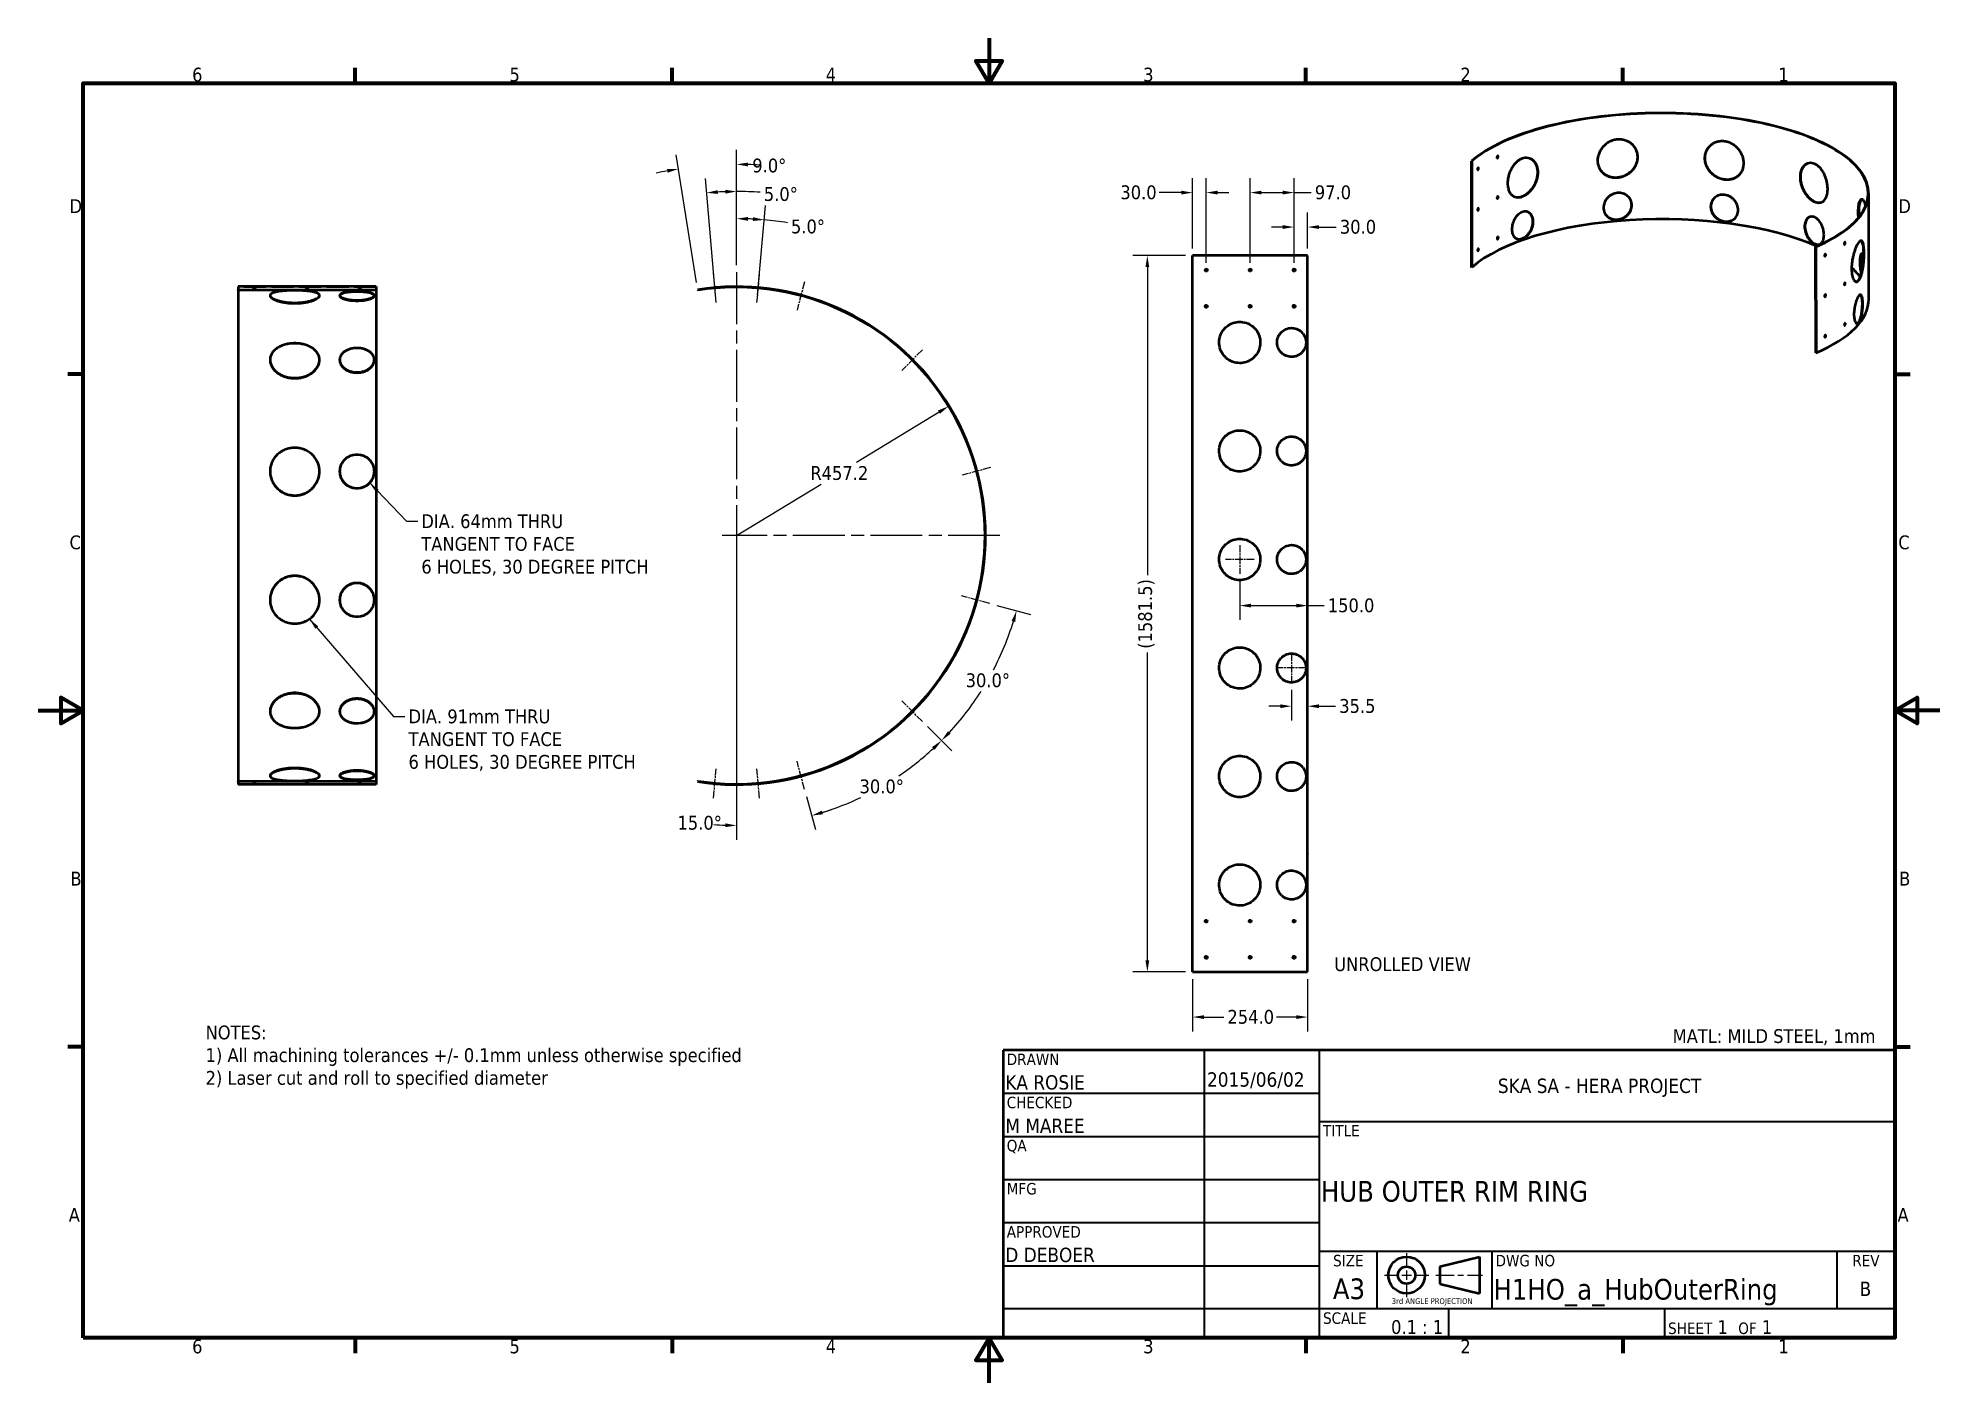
# Model space of a CAD drawing. Header units: millimetres. Extents: x 0 to 4200, y 0 to 2970.
import ezdxf
from ezdxf.enums import TextEntityAlignment as Align

# ---------------------------------------------------------------- set-up
doc = ezdxf.new("R2010")
doc.units = ezdxf.units.MM
doc.header["$LTSCALE"] = 10
doc.linetypes.add('CHAIN', pattern=[0.7087, 0.4724, -0.0591, 0.1181, -0.0591])
doc.linetypes.add('DASHED', pattern=[0.2067, 0.1654, -0.0413])
for name, color, linetype, lineweight in [('Border (ANSI)', 7, 'Continuous', 70), ('Center Mark (ANSI)', 7, 'Continuous', 25), ('Centerline (ANSI)', 7, 'Continuous', 25), ('Dimension (ANSI)', 7, 'Continuous', 25), ('Hidden (ANSI)', 7, 'DASHED', 35), ('Sketch Geometry (ANSI)', 7, 'Continuous', 25), ('Symbol (ANSI)', 7, 'Continuous', 25), ('Title (ANSI)', 7, 'Continuous', 50), ('Visible (ANSI)', 7, 'Continuous', 50)]:
    doc.layers.add(name, color=color, linetype=linetype, lineweight=lineweight)
doc.styles.add('Note Text (ANSI)', font='tahoma.ttf')
doc.styles.add('Text Style30', font='tahoma.ttf')
doc.styles.add('Text Style38', font='tahoma.ttf')
doc.styles.add('Text Style39', font='tahoma.ttf')
doc.dimstyles.new('Default - mm (ANSI)', dxfattribs={"dimscale": 10, "dimtxt": 3.048, "dimasz": 2.5, "dimexe": 3.175, "dimexo": 1.6002, "dimgap": 0.8, "dimtad": 0, "dimtoh": 1, "dimrnd": 1e-08, "dimzin": 4, "dimdsep": 46, "dimtxsty": 'Note Text (ANSI)', "dimcen": 0.09, "dimdle": 10, "dimclrd": 256, "dimclre": 256, "dimclrt": 256, "dimadec": 1, "dimazin": 1, "dimtfac": 1, "dimtofl": 0, "dimtmove": 0, "dimatfit": 3, "dimfxl": 1, "dimtolj": 1, "dimtzin": 4, "dimlwd": -1, "dimlwe": -1, "dimarcsym": 0})
doc.dimstyles.new('Default - mm (ANSI)$7', dxfattribs={"dimscale": 10, "dimtxt": 3.048, "dimasz": 2.5, "dimexe": 3.175, "dimexo": 1.6002, "dimgap": 0.8, "dimtad": 0, "dimtoh": 1, "dimrnd": 1e-08, "dimzin": 4, "dimdsep": 46, "dimtxsty": 'Note Text (ANSI)', "dimcen": 0.09, "dimdle": 10, "dimclrd": 256, "dimclre": 256, "dimclrt": 256, "dimadec": 1, "dimazin": 1, "dimtfac": 1, "dimtofl": 0, "dimtmove": 0, "dimatfit": 3, "dimfxl": 1, "dimtolj": 1, "dimtzin": 4, "dimlwd": -1, "dimlwe": -1, "dimarcsym": 0})

msp = doc.modelspace()

# ---------------------------------------------------------------- texts
at = {"layer": 'Symbol (ANSI)', "char_height": 30.48, "attachment_point": 1, "line_spacing_factor": 0.987884, "style": 'Note Text (ANSI)'}
for s, insert, width in [('{\\fTahoma|b0|i0;DIA. 64mm THRU\\P\\fTahoma|b0|i0;TANGENT TO FACE\\P\\fTahoma|b0|i0;6 HOLES, 30 DEGREE PITCH}', (846.397, 1918.294), 529.02808), ('{\\fTahoma|b0|i0;DIA. 91mm THRU\\P\\fTahoma|b0|i0;TANGENT TO FACE\\P\\fTahoma|b0|i0;6 HOLES, 30 DEGREE PITCH}', (818.119, 1487.227), 529.02808), ('{\\fTahoma|b0|i0;NOTES:\\P\\fTahoma|b0|i0;1) All machining tolerances +/- 0.1mm unless otherwise specified\\P\\fTahoma|b0|i0;2) Laser cut and roll to specified diameter}', (370, 789.358), 1212.06169)]:
    msp.add_mtext(s, dxfattribs=dict(at, insert=insert, width=width))
at = {"layer": 'Symbol (ANSI)', "char_height": 30.48, "attachment_point": 1, "style": 'Note Text (ANSI)'}
for s, insert, width in [('{\\fTahoma|b0|i0;UNROLLED VIEW}', (2862.284, 939.997), 319.84239), ('{\\fTahoma|b0|i0;MATL: MILD STEEL, 1mm}', (3609.689, 781.284), 475.74983)]:
    msp.add_mtext(s, dxfattribs=dict(at, insert=insert, width=width))

# ---------------------------------------------------------------- blocks, each defined once
blk = doc.blocks.new('Borders Default Border')
at = {"layer": 'Border (ANSI)'}
for p, q in [((70, 287), (70, 290.45)), ((140, 287), (140, 290.45)), ((280, 287), (280, 290.45)), ((350, 287), (350, 290.45)), ((10, 222.75), (6.55, 222.75)), ((410, 222.75), (413.45, 222.75)), ((10, 74.25), (6.55, 74.25)), ((410, 74.25), (413.45, 74.25)), ((70, 10), (70, 6.55)), ((140, 10), (140, 6.55)), ((280, 10), (280, 6.55)), ((350, 10), (350, 6.55))]:
    blk.add_line(p, q, dxfattribs=at)
at = {"layer": 'Border (ANSI)', "flags": 128}
for points in [[(210, 297), (210, 287), (207.11, 292), (212.89, 292), (210, 287)], [(10, 10), (10, 287), (410, 287), (410, 10), (10, 10)], [(0, 148.5), (10, 148.5), (5, 151.39), (5, 145.61), (10, 148.5)], [(420, 148.5), (410, 148.5), (415, 151.39), (415, 145.61), (410, 148.5)], [(210, 0), (210, 10), (207.11, 5), (212.89, 5), (210, 10)]]:
    blk.add_lwpolyline(points, dxfattribs=at)
at = {"layer": 'Border (ANSI)', "char_height": 3.05, "attachment_point": 7, "style": 'Note Text (ANSI)'}
for s, insert in [('6', (34.03, 287.34)), ('5', (104.11, 287.34)), ('4', (173.94, 287.4)), ('3', (244.05, 287.34)), ('2', (314.08, 287.4)), ('1', (384.31, 287.4)), ('D', (6.96, 258.35)), ('D', (410.81, 258.35)), ('C', (6.95, 184.05)), ('C', (410.8, 184.05)), ('B', (7.15, 109.85)), ('B', (410.99, 109.85)), ('A', (6.78, 35.6)), ('A', (410.63, 35.6)), ('6', (34.03, 6.49)), ('5', (104.11, 6.49)), ('4', (173.94, 6.55)), ('3', (244.05, 6.49)), ('2', (314.08, 6.55)), ('1', (384.31, 6.55))]:
    blk.add_mtext(s, dxfattribs=dict(at, insert=insert))
blk = doc.blocks.new('Title Blocks ANSI - Large')
at = {"layer": 'Title (ANSI)'}
for p, q in [((127, 189.23), (127, 125.73)), ((323.85, 189.23), (127, 189.23)), ((323.85, 125.73), (323.85, 189.23)), ((127, 125.73), (323.85, 125.73))]:
    blk.add_line(p, q, dxfattribs=at)
at = {"layer": 'Title (ANSI)', "lineweight": 35}
for p, q in [((171.45, 125.73), (171.45, 189.23)), ((196.85, 125.73), (196.85, 189.23)), ((127, 179.7), (196.85, 179.7)), ((196.85, 173.48), (323.85, 173.48)), ((127, 170.18), (196.85, 170.18)), ((127, 160.65), (196.85, 160.65)), ((127, 151.13), (196.85, 151.13)), ((323.85, 144.78), (196.85, 144.78)), ((209.55, 132.08), (209.55, 144.78)), ((234.95, 132.08), (234.95, 144.78)), ((311.15, 132.08), (311.15, 144.78)), ((127, 141.6), (196.85, 141.6)), ((196.85, 132.08), (127, 132.08)), ((323.85, 132.08), (196.85, 132.08)), ((225.3, 132.08), (225.3, 125.73)), ((273.05, 132.08), (273.05, 125.73))]:
    blk.add_line(p, q, dxfattribs=at)
at = {"layer": 'Title (ANSI)', "style": 'Text Style38'}
for s, p in [('DRAWN', (127.76, 188.47)), ('CHECKED', (127.76, 178.94)), ('TITLE', (197.61, 172.72)), ('QA', (127.76, 169.42)), ('MFG', (127.76, 159.89)), ('APPROVED', (127.76, 150.37)), ('DWG NO', (235.71, 144.02)), ('SCALE', (197.61, 131.32))]:
    blk.add_text(s, height=2.54, dxfattribs=at).set_placement(p, align=Align.TOP_LEFT)
for s, p in [('SIZE', (203.2, 144.02)), ('REV', (317.5, 144.02))]:
    blk.add_text(s, height=2.54, dxfattribs=at).set_placement(p, align=Align.TOP_CENTER)
at = {"layer": 'Title (ANSI)', "insert": (273.81, 126.49), "char_height": 3.048, "attachment_point": 7, "style": 'Note Text (ANSI)'}
blk.add_mtext('\\fTahoma|b0|i0;\\H2.5400;SHEET\\fTahoma|b0|i0;\\H3.0480; 1  \\fTahoma|b0|i0;\\H2.5400;OF\\fTahoma|b0|i0;\\H3.0480; 1 ', dxfattribs=at)
at = {"layer": 'Title (ANSI)'}
for tag, p, height, style in [('AUTHOR_001', (127.44, 180.53), 3.17, 'Text Style39'), ('CREATION_DATE_001', (171.98, 181.16), 3.17, 'Text Style39'), ('COMPANY_001', (236.22, 179.77), 3.17, 'Text Style39'), ('CHECKED_BY_001', (127.44, 170.94), 3.17, 'Text Style39'), ('TITLE_001', (197.15, 155.77), 4.57, 'Text Style30'), ('ENG_APPROVED_BY_001', (127.44, 142.43), 3.17, 'Text Style39'), ('Sheet_Size_001', (199.78, 134.24), 4.57, 'Text Style30'), ('PART_NUMBER_001', (235.25, 134.14), 4.57, 'Text Style30'), ('REVISION_NUMBER_001', (316.1, 134.94), 3.17, 'Text Style39'), ('Initial_View_Scale_001', (212.64, 126.56), 3.05, 'Note Text (ANSI)')]:
    blk.add_attdef(tag, p, '', height=height, dxfattribs=dict(at, style=style))
at = {"layer": 'Title (ANSI)', "style": 'Text Style39'}
for tag, p in [('CHECKED_DATE', (172.21, 170.94)), ('MFG_APPROVED_BY', (127.76, 151.89)), ('MFG_APPROVED_DATE', (172.21, 151.89)), ('ENG_APPROVAL_DATE', (172.21, 142.37))]:
    blk.add_attdef(tag, text='', height=3.17, dxfattribs=at).set_placement(p, align=Align.BOTTOM_LEFT)
blk = doc.blocks.new('*D7')
at = {"layer": 'Defpoints', "color": 0, "transparency": 16777216}
for p in [(2773.7, 2552.6), (2803.7, 2489.5), (2773.7, 2457.5)]:
    blk.add_point(p, dxfattribs=at)
at = {"layer": 'Dimension (ANSI)', "transparency": 16777216}
for p, q in [((2773.7, 2473.5), (2773.7, 2584.4)), ((2803.7, 2505.5), (2803.7, 2584.4)), ((2748.7, 2552.6), (2723.7, 2552.6)), ((2828.7, 2552.6), (2866.8, 2552.6))]:
    blk.add_line(p, q, dxfattribs=at)
for points in [[(2748.7, 2556.8), (2748.7, 2548.4), (2773.7, 2552.6)], [(2828.7, 2556.8), (2828.7, 2548.4), (2803.7, 2552.6)]]:
    blk.add_solid(points, dxfattribs=at)
at = {"layer": 'Dimension (ANSI)', "transparency": 16777216, "insert": (2874.8, 2568.5), "char_height": 30.48, "attachment_point": 1, "style": 'Note Text (ANSI)'}
blk.add_mtext('\\A1;30.0', dxfattribs=at)
blk = doc.blocks.new('*D8')
at = {"layer": 'Defpoints', "color": 0, "transparency": 16777216}
for p in [(2549.7, 2628.7), (2549.7, 2489.5), (2579.7, 2457.5)]:
    blk.add_point(p, dxfattribs=at)
at = {"layer": 'Dimension (ANSI)', "transparency": 16777216}
for p, q in [((2549.7, 2505.5), (2549.7, 2660.4)), ((2579.7, 2473.5), (2579.7, 2660.4)), ((2524.7, 2628.7), (2475.8, 2628.7)), ((2604.7, 2628.7), (2629.7, 2628.7))]:
    blk.add_line(p, q, dxfattribs=at)
for points in [[(2524.7, 2632.9), (2524.7, 2624.5), (2549.7, 2628.7)], [(2604.7, 2632.9), (2604.7, 2624.5), (2579.7, 2628.7)]]:
    blk.add_solid(points, dxfattribs=at)
at = {"layer": 'Dimension (ANSI)', "transparency": 16777216, "insert": (2390.1, 2644.6), "char_height": 30.48, "attachment_point": 1, "style": 'Note Text (ANSI)'}
blk.add_mtext('\\A1;30.0', dxfattribs=at)
blk = doc.blocks.new('*D9')
at = {"layer": 'Defpoints', "color": 0, "transparency": 16777216}
for p in [(2768.2, 1546.9), (2803.7, 1494.5), (2803.7, 1482.5)]:
    blk.add_point(p, dxfattribs=at)
at = {"layer": 'Dimension (ANSI)', "transparency": 16777216}
for p, q in [((2768.2, 1530.9), (2768.2, 1462.7)), ((2743.2, 1494.5), (2718.2, 1494.5)), ((2828.7, 1494.5), (2865.4, 1494.5))]:
    blk.add_line(p, q, dxfattribs=at)
for points in [[(2743.2, 1498.6), (2743.2, 1490.3), (2768.2, 1494.5)], [(2828.7, 1498.6), (2828.7, 1490.3), (2803.7, 1494.5)]]:
    blk.add_solid(points, dxfattribs=at)
at = {"layer": 'Dimension (ANSI)', "transparency": 16777216, "insert": (2873.4, 1510.3), "char_height": 30.48, "attachment_point": 1, "style": 'Note Text (ANSI)'}
blk.add_mtext('\\A1;35.5', dxfattribs=at)
blk = doc.blocks.new('*D10')
at = {"layer": 'Defpoints', "color": 0, "transparency": 16777216}
for p in [(2653.7, 1786.8), (2803.7, 1716.6), (2803.7, 1716.6)]:
    blk.add_point(p, dxfattribs=at)
at = {"layer": 'Dimension (ANSI)', "transparency": 16777216}
for p, q in [((2653.7, 1770.8), (2653.7, 1684.9)), ((2678.7, 1716.6), (2778.7, 1716.6)), ((2803.7, 1716.6), (2840.1, 1716.6))]:
    blk.add_line(p, q, dxfattribs=at)
for points in [[(2678.7, 1720.8), (2678.7, 1712.5), (2653.7, 1716.6)], [(2778.7, 1720.8), (2778.7, 1712.5), (2803.7, 1716.6)]]:
    blk.add_solid(points, dxfattribs=at)
at = {"layer": 'Dimension (ANSI)', "transparency": 16777216, "insert": (2848.1, 1732.5), "char_height": 30.48, "attachment_point": 1, "style": 'Note Text (ANSI)'}
blk.add_mtext('\\A1;150.0', dxfattribs=at)
blk = doc.blocks.new('*D11')
at = {"layer": 'Defpoints', "color": 0, "transparency": 16777216}
for p in [(1456.9, 2686.6), (1542.6, 2452.7), (1456.6, 2414.2), (1542.6, 1871.1)]:
    blk.add_point(p, dxfattribs=at)
at = {"layer": 'Dimension (ANSI)', "transparency": 16777216}
for p, q in [((1454.1, 2430), (1409.4, 2712.4)), ((1542.6, 2468.7), (1542.6, 2722.9))]:
    blk.add_line(p, q, dxfattribs=at)
for start, end in [(86.5062, 88.2531), (100.7469, 102.4938)]:
    blk.add_arc((1542.6, 1871.1), 820, start, end, dxfattribs=at)
for points in [[(1567.6, 2686.6), (1567.7, 2694.9), (1542.6, 2691.1)], [(1389, 2680.8), (1390.4, 2672.6), (1414.3, 2681)]]:
    blk.add_solid(points, dxfattribs=at)
at = {"layer": 'Dimension (ANSI)', "transparency": 16777216, "insert": (1577.3, 2703.8), "char_height": 30.48, "attachment_point": 1, "style": 'Note Text (ANSI)'}
blk.add_mtext('\\A1;9.0°', dxfattribs=at)
blk = doc.blocks.new('*D12')
at = {"layer": 'Defpoints', "color": 0, "transparency": 16777216}
for p in [(1498.4, 2629.8), (1542.6, 2452.7), (1497.6, 2386), (1542.6, 1871.1)]:
    blk.add_point(p, dxfattribs=at)
at = {"layer": 'Dimension (ANSI)', "transparency": 16777216}
for p, q in [((1496.2, 2402), (1473.6, 2659.8)), ((1542.6, 2468.7), (1542.6, 2662.9))]:
    blk.add_line(p, q, dxfattribs=at)
for start, end in [(91.8848, 93.1152), (86.0722, 90)]:
    blk.add_arc((1542.6, 1871.1), 760, start, end, dxfattribs=at)
for points in [[(1501.6, 2625.8), (1501, 2634.1), (1476.4, 2628.2)], [(1517.6, 2634.9), (1517.7, 2626.5), (1542.6, 2631.1)]]:
    blk.add_solid(points, dxfattribs=at)
at = {"layer": 'Dimension (ANSI)', "transparency": 16777216, "insert": (1602.7, 2640.8), "char_height": 30.48, "attachment_point": 1, "style": 'Note Text (ANSI)'}
blk.add_mtext('\\A1;5.0°', dxfattribs=at)
blk = doc.blocks.new('*D13')
at = {"layer": 'Defpoints', "color": 0, "transparency": 16777216}
for p in [(1563, 2570.8), (1542.6, 2452.7), (1587.7, 2386), (1542.6, 1871.1)]:
    blk.add_point(p, dxfattribs=at)
at = {"layer": 'Dimension (ANSI)', "transparency": 16777216}
for p, q in [((1542.6, 2468.7), (1542.6, 2602.9)), ((1589.1, 2402), (1606.4, 2600.1))]:
    blk.add_line(p, q, dxfattribs=at)
for start, end in [(87.0464, 87.9536), (80.7871, 85)]:
    blk.add_arc((1542.6, 1871.1), 700, start, end, dxfattribs=at)
for points in [[(1567.5, 2566.5), (1567.7, 2574.8), (1542.6, 2571.1)], [(1579, 2574.3), (1578.4, 2566), (1603.6, 2568.5)]]:
    blk.add_solid(points, dxfattribs=at)
at = {"layer": 'Dimension (ANSI)', "transparency": 16777216, "insert": (1662.7, 2569.2), "char_height": 30.48, "attachment_point": 1, "style": 'Note Text (ANSI)'}
blk.add_mtext('\\A1;5.0°', dxfattribs=at)
blk = doc.blocks.new('*D14')
at = {"layer": 'Defpoints', "color": 0, "transparency": 16777216}
for p in [(1542.6, 1871.1), (1542.6, 1855.1), (1692.8, 1310.6), (1653.8, 1240.8)]:
    blk.add_point(p, dxfattribs=at)
at = {"layer": 'Dimension (ANSI)', "transparency": 16777216}
for p, q in [((1542.6, 1839.1), (1542.6, 1199.4)), ((1696.9, 1295.2), (1716.5, 1222.3))]:
    blk.add_line(p, q, dxfattribs=at)
for start, end in [(287.2383, 289.4765), (265.5235, 267.7617)]:
    blk.add_arc((1542.6, 1871.1), 640, start, end, dxfattribs=at)
for points in [[(1733.4, 1255.9), (1731.1, 1263.9), (1708.3, 1252.9)], [(1517.7, 1235.8), (1517.5, 1227.4), (1542.6, 1231.1)]]:
    blk.add_solid(points, dxfattribs=at)
at = {"layer": 'Dimension (ANSI)', "transparency": 16777216, "insert": (1412.1, 1252.4), "char_height": 30.48, "attachment_point": 1, "style": 'Note Text (ANSI)'}
blk.add_mtext('\\A1;15.0°', dxfattribs=at)
blk = doc.blocks.new('*D15')
at = {"layer": 'Defpoints', "color": 0, "transparency": 16777216}
for p in [(1542.6, 1871.1), (1952.9, 1460.8), (1692.8, 1310.6), (1813.1, 1291.1)]:
    blk.add_point(p, dxfattribs=at)
at = {"layer": 'Dimension (ANSI)', "transparency": 16777216}
for p, q in [((1964.2, 1449.5), (2017.6, 1396.1)), ((1696.9, 1295.2), (1716.5, 1222.3))]:
    blk.add_line(p, q, dxfattribs=at)
for start, end in [(304.0324, 312.7617), (287.2383, 295.4008)]:
    blk.add_arc((1542.6, 1871.1), 640, start, end, dxfattribs=at)
for points in [[(1974.3, 1404.2), (1980, 1398.2), (1995.2, 1418.6)], [(1733.4, 1255.9), (1731.1, 1263.9), (1708.3, 1252.9)]]:
    blk.add_solid(points, dxfattribs=at)
at = {"layer": 'Dimension (ANSI)', "transparency": 16777216, "insert": (1814.1, 1332.7), "char_height": 30.48, "attachment_point": 1, "style": 'Note Text (ANSI)'}
blk.add_mtext('\\A1;30.0°', dxfattribs=at)
blk = doc.blocks.new('*D16')
at = {"layer": 'Defpoints', "color": 0, "transparency": 16777216}
for p in [(1542.6, 1871.1), (2101.8, 1721.3), (2066.9, 1504), (1952.9, 1460.8)]:
    blk.add_point(p, dxfattribs=at)
at = {"layer": 'Dimension (ANSI)', "transparency": 16777216}
for p, q in [((2117.2, 1717.1), (2191.5, 1697.3)), ((1964.2, 1449.5), (2017.6, 1396.1))]:
    blk.add_line(p, q, dxfattribs=at)
for start, end in [(332.4388, 342.7617), (317.2383, 327.4997)]:
    blk.add_arc((1542.6, 1871.1), 640, start, end, dxfattribs=at)
for points in [[(2149.9, 1682.6), (2157.9, 1680.3), (2160.8, 1705.5)], [(2015.5, 1433.7), (2009.5, 1439.5), (1995.2, 1418.6)]]:
    blk.add_solid(points, dxfattribs=at)
at = {"layer": 'Dimension (ANSI)', "transparency": 16777216, "insert": (2048.4, 1567), "char_height": 30.48, "attachment_point": 1, "style": 'Note Text (ANSI)'}
blk.add_mtext('\\A1;30.0°', dxfattribs=at)
blk = doc.blocks.new('*D17')
at = {"layer": 'Defpoints', "color": 0, "transparency": 16777216}
for p in [(2676.7, 2628.7), (2676.7, 2457.5), (2773.7, 2457.5)]:
    blk.add_point(p, dxfattribs=at)
at = {"layer": 'Dimension (ANSI)', "transparency": 16777216}
for p, q in [((2676.7, 2473.5), (2676.7, 2660.4)), ((2773.7, 2473.5), (2773.7, 2660.4)), ((2701.7, 2628.7), (2748.7, 2628.7)), ((2773.7, 2628.7), (2811.5, 2628.7))]:
    blk.add_line(p, q, dxfattribs=at)
for points in [[(2701.7, 2632.9), (2701.7, 2624.5), (2676.7, 2628.7)], [(2748.7, 2632.9), (2748.7, 2624.5), (2773.7, 2628.7)]]:
    blk.add_solid(points, dxfattribs=at)
at = {"layer": 'Dimension (ANSI)', "transparency": 16777216, "insert": (2819.5, 2644.6), "char_height": 30.48, "attachment_point": 1, "style": 'Note Text (ANSI)'}
blk.add_mtext('\\A1;97.0', dxfattribs=at)
blk = doc.blocks.new('*D18')
at = {"layer": 'Defpoints', "color": 0, "transparency": 16777216}
for p in [(2010.9, 2157), (1542.6, 1871.1)]:
    blk.add_point(p, dxfattribs=at)
at = {"layer": 'Dimension (ANSI)', "transparency": 16777216}
for p, q in [((1989.6, 2143.9), (1807.3, 2032.7)), ((1542.6, 1871.1), (1729.1, 1984.9))]:
    blk.add_line(p, q, dxfattribs=at)
blk.add_solid([(1987.4, 2147.5), (1991.7, 2140.4), (2010.9, 2157)], dxfattribs=at)
at = {"layer": 'Dimension (ANSI)', "transparency": 16777216, "insert": (1705.5, 2024.7), "char_height": 30.48, "attachment_point": 1, "style": 'Note Text (ANSI)'}
blk.add_mtext('\\A1;R457.2', dxfattribs=at)
blk = doc.blocks.new('3rd ANGLE PROJECTION')
at = {"layer": 'Sketch Geometry (ANSI)', "lineweight": 25}
for p, q in [((-6.99, 5.75), (-6.99, 2.5)), ((-12.74, 0), (-9.49, 0)), ((-8.24, 0), (-5.74, 0)), ((-6.99, 1.25), (-6.99, -1.25)), ((-4.49, 0), (-1.24, 0)), ((0.64, 0), (5.33, 0)), ((6.33, 0), (7.83, 0)), ((8.83, 0), (12.74, 0)), ((-6.99, -2.5), (-6.99, -5.75))]:
    blk.add_line(p, q, dxfattribs=at)
at = {"layer": 'Sketch Geometry (ANSI)', "lineweight": 50}
for p, q in [((1.62, 2.25), (11.99, 4.75)), ((1.62, 2.25), (1.62, -2.25)), ((11.99, 4.75), (11.99, -4.75)), ((1.62, -2.25), (11.99, -4.75))]:
    blk.add_line(p, q, dxfattribs=at)
for radius in [4.75, 2.25]:
    blk.add_circle((-6.99, 0), radius, dxfattribs=at)
at = {"layer": 'Symbol (ANSI)', "insert": (-10.85, -5.98), "char_height": 1.5, "attachment_point": 1, "style": 'Note Text (ANSI)'}
blk.add_mtext('\\fTahoma|b0|i0;\\H1.5000;3rd ANGLE PROJECTION', dxfattribs=at)
blk = doc.blocks.new('*D19')
at = {"layer": 'Defpoints', "color": 0, "transparency": 16777216}
for p in [(2449.7, 2489.5), (2549.7, 2489.5), (2549.7, 908)]:
    blk.add_point(p, dxfattribs=at)
at = {"layer": 'Dimension (ANSI)', "transparency": 16777216}
for p, q in [((2533.7, 2489.5), (2417.9, 2489.5)), ((2449.7, 2464.5), (2449.7, 1784.1)), ((2449.7, 933), (2449.7, 1613.3)), ((2533.7, 908), (2417.9, 908))]:
    blk.add_line(p, q, dxfattribs=at)
for points in [[(2445.5, 2464.5), (2453.8, 2464.5), (2449.7, 2489.5)], [(2445.5, 933), (2453.8, 933), (2449.7, 908)]]:
    blk.add_solid(points, dxfattribs=at)
at = {"layer": 'Dimension (ANSI)', "transparency": 16777216, "insert": (2429.5, 1621.3), "char_height": 30.48, "attachment_point": 1, "rotation": 90, "style": 'Note Text (ANSI)'}
blk.add_mtext('\\A1;(1581.5)', dxfattribs=at)
blk = doc.blocks.new('*D20')
at = {"layer": 'Defpoints', "color": 0, "transparency": 16777216}
for p in [(2549.7, 908), (2803.7, 908), (2803.7, 808)]:
    blk.add_point(p, dxfattribs=at)
at = {"layer": 'Dimension (ANSI)', "transparency": 16777216}
for p, q in [((2549.7, 892), (2549.7, 776.2)), ((2803.7, 892), (2803.7, 776.2)), ((2574.7, 808), (2618.5, 808)), ((2778.7, 808), (2734.8, 808))]:
    blk.add_line(p, q, dxfattribs=at)
for points in [[(2574.7, 812.1), (2574.7, 803.8), (2549.7, 808)], [(2778.7, 812.1), (2778.7, 803.8), (2803.7, 808)]]:
    blk.add_solid(points, dxfattribs=at)
at = {"layer": 'Dimension (ANSI)', "transparency": 16777216, "insert": (2626.5, 823.8), "char_height": 30.48, "attachment_point": 1, "style": 'Note Text (ANSI)'}
blk.add_mtext('\\A1;254.0', dxfattribs=at)

# ---------------------------------------------------------------- dimensions: what is measured, and where the dimension line sits
at = {"layer": 'Dimension (ANSI)'}
for base, center, p1, p2, picture, middle in [((1456.913, 2686.623), (1542.626, 1871.115), (1542.626, 2452.704), (1456.612, 2414.185), '*D11', (1614.647, 2687.946)), ((1498.436, 2629.826), (1542.626, 1871.112), (1542.626, 2452.704), (1497.577, 2386.029), '*D12', (1639.481, 2624.915)), ((1562.986, 2570.821), (1542.626, 1871.117), (1587.675, 2386.029), (1542.626, 2452.704), '*D13', (1699.494, 2553.314)), ((1653.761, 1240.837), (1542.626, 1871.114), (1542.626, 1855.112), (1692.805, 1310.639), '*D14', (1459.258, 1236.567)), ((1813.102, 1291.078), (1542.626, 1871.115), (1692.805, 1310.639), (1952.923, 1460.818), '*D15', (1862.626, 1316.858)), ((2066.883, 1504.026), (1542.626, 1871.115), (1952.923, 1460.818), (2101.774, 1721.291), '*D16', (2096.882, 1551.115))]:
    dim = msp.add_angular_dim_3p(base=base, center=center, p1=p1, p2=p2, dimstyle='Default - mm (ANSI)', override={"dimgap": 0.8, "dimtih": 1, "dimadec": 1, "dimtol": 0, "dimlim": 0, "dimtp": 0, "dimtm": 0, "dimtdec": 0}, dxfattribs=at)
    dim.commit()
    dim.dimension.update_dxf_attribs({"geometry": picture, "text_midpoint": middle, "dimtype": 165})
for base, p1, p2, override, picture, middle in [((2549.67, 2628.694), (2579.67, 2457.502), (2549.67, 2489.452), {"dimgap": 0.8, "dimtoh": 0, "dimdec": 1, "dimtol": 0, "dimlim": 0, "dimtp": 0, "dimtm": 0, "dimtdec": 2, "dimatfit": 1}, '*D8', (2428.973, 2628.694)), ((2676.67, 2628.694), (2773.67, 2457.502), (2676.67, 2457.502), {"dimgap": 0.8, "dimtoh": 0, "dimdec": 1, "dimtol": 0, "dimlim": 0, "dimtp": 0, "dimtm": 0, "dimtdec": 2, "dimatfit": 2}, '*D17', (2858.655, 2628.694)), ((2773.671, 2552.605), (2803.67, 2489.452), (2773.671, 2457.505), {"dimgap": 0.8, "dimtoh": 0, "dimdec": 1, "dimtol": 0, "dimlim": 0, "dimtp": 0, "dimtm": 0, "dimtdec": 2, "dimatfit": 1}, '*D7', (2913.654, 2552.605)), ((2803.67, 1716.619), (2653.724, 1786.802), (2803.67, 1716.619), {"dimgap": 0.8, "dimtoh": 0, "dimdec": 1, "dimlfac": 1.000365, "dimse2": 1, "dimtol": 0, "dimlim": 0, "dimtp": 0, "dimtm": 0, "dimtdec": 2, "dimatfit": 2}, '*D10', (2897.067, 1716.619)), ((2803.67, 1494.456), (2768.17, 1546.884), (2803.67, 1482.48), {"dimgap": 0.8, "dimtoh": 0, "dimdec": 1, "dimse2": 1, "dimtol": 0, "dimlim": 0, "dimtp": 0, "dimtm": 0, "dimtdec": 2, "dimatfit": 1}, '*D9', (2911.944, 1494.456)), ((2803.67, 807.962), (2549.67, 907.962), (2803.67, 907.962), {"dimgap": 0.8, "dimtoh": 0, "dimdec": 1, "dimtol": 0, "dimlim": 0, "dimtp": 0, "dimtm": 0, "dimtdec": 2, "dimatfit": 1}, '*D20', (2676.67, 807.962))]:
    dim = msp.add_linear_dim(base=base, p1=p1, p2=p2, angle=180, dimstyle='Default - mm (ANSI)', override=override, dxfattribs=at)
    dim.commit()
    dim.dimension.update_dxf_attribs({"geometry": picture, "text_midpoint": middle, "dimtype": 160})
dim = msp.add_linear_dim(base=(2449.67, 2489.452), p1=(2549.67, 907.962), p2=(2549.67, 2489.452), angle=90, text='(<>)', dimstyle='Default - mm (ANSI)', override={"dimgap": 0.8, "dimtoh": 0, "dimdec": 1, "dimtol": 0, "dimlim": 0, "dimtp": 0, "dimtm": 0, "dimtdec": 2, "dimatfit": 1}, dxfattribs=at)
dim.commit()
dim.dimension.update_dxf_attribs({"geometry": '*D19', "text_midpoint": (2449.67, 1698.707), "dimtype": 160})
dim = msp.add_radius_dim(center=(1542.626, 1871.115), mpoint=(2010.916, 2156.965), dimstyle='Default - mm (ANSI)', override={"dimgap": 0.8, "dimtih": 1, "dimdec": 1, "dimlfac": 0.833333, "dimcen": 0, "dimdle": 0, "dimtol": 0, "dimlim": 0, "dimtp": 0, "dimtm": 0, "dimtdec": 2, "dimtmove": 2}, dxfattribs=at)
dim.commit()
dim.dimension.update_dxf_attribs({"geometry": '*D18', "text_midpoint": (1768.18, 2008.795), "dimtype": 164})

# ---------------------------------------------------------------- linework, layer by layer
at = {"layer": 'Center Mark (ANSI)', "linetype": 'CHAIN', "ltscale": 24.192183}
for p, q in [((1542.626, 2452.704), (1542.626, 1289.525)), ((2124.216, 1871.115), (1510.876, 1871.115))]:
    msp.add_line(p, q, dxfattribs=at)
at = {"layer": 'Center Mark (ANSI)', "linetype": 'CHAIN', "ltscale": 3.527486}
for p, q in [((2653.724, 1850.302), (2653.724, 1786.802)), ((2685.474, 1818.552), (2621.974, 1818.552)), ((2768.18, 1610.67), (2768.18, 1547.17)), ((2799.93, 1578.92), (2736.43, 1578.92))]:
    msp.add_line(p, q, dxfattribs=at)
at = {"layer": 'Centerline (ANSI)', "linetype": 'CHAIN', "ltscale": 3.59415}
for p, q in [((1497.577, 2386.029), (1491.938, 2450.483)), ((1587.675, 2386.029), (1593.314, 2450.483)), ((1491.938, 1291.746), (1497.577, 1356.2)), ((1593.314, 1291.746), (1587.675, 1356.2))]:
    msp.add_line(p, q, dxfattribs=at)
at = {"layer": 'Centerline (ANSI)', "linetype": 'CHAIN', "ltscale": 3.594312}
for p, q in [((1692.805, 2431.59), (1676.059, 2369.092)), ((1952.923, 2281.411), (1907.171, 2235.66)), ((2103.102, 2021.294), (2040.604, 2004.547)), ((1952.923, 1460.818), (1907.171, 1506.57)), ((1692.805, 1310.639), (1676.059, 1373.137))]:
    msp.add_line(p, q, dxfattribs=at)
at = {"layer": 'Centerline (ANSI)', "linetype": 'CHAIN', "ltscale": 3.594481}
msp.add_line((2101.774, 1721.291), (2039.273, 1738.039), dxfattribs=at)
at = {"layer": 'Hidden (ANSI)', "ltscale": 29.492018}
for p, q in [((746.951, 2419.754), (442.151, 2419.754)), ((746.951, 1322.475), (442.151, 1322.475))]:
    msp.add_line(p, q, dxfattribs=at)
at = {"layer": 'Hidden (ANSI)', "ltscale": 0.228464}
for p, q in [((475.151, 2417.667), (475.151, 2418.862)), ((481.151, 2417.667), (481.151, 2418.862)), ((512.351, 2402.219), (512.351, 2401.06)), ((591.551, 2417.667), (591.551, 2418.862)), ((597.551, 2417.667), (597.551, 2418.862)), ((621.551, 2402.219), (621.551, 2401.06)), ((665.951, 2402.219), (665.951, 2401.06)), ((707.951, 2417.667), (707.951, 2418.862)), ((713.951, 2417.667), (713.951, 2418.862)), ((742.751, 2402.219), (742.751, 2401.06)), ((512.351, 2259.91), (512.351, 2259.062)), ((621.551, 2259.91), (621.551, 2259.062)), ((665.951, 2259.91), (665.951, 2259.062)), ((742.751, 2259.91), (742.751, 2259.062)), ((512.351, 2013.424), (512.351, 2013.113)), ((621.551, 2013.424), (621.551, 2013.113)), ((665.951, 2013.424), (665.951, 2013.113)), ((742.751, 2013.424), (742.751, 2013.113)), ((512.351, 1728.805), (512.351, 1729.116)), ((621.551, 1728.805), (621.551, 1729.116)), ((665.951, 1728.805), (665.951, 1729.116)), ((742.751, 1728.805), (742.751, 1729.116)), ((512.351, 1482.319), (512.351, 1483.168)), ((621.551, 1482.319), (621.551, 1483.168)), ((665.951, 1482.319), (665.951, 1483.168)), ((742.751, 1482.319), (742.751, 1483.168)), ((475.151, 1323.367), (475.151, 1324.563)), ((481.151, 1323.367), (481.151, 1324.563)), ((512.351, 1340.01), (512.351, 1341.169)), ((591.551, 1323.367), (591.551, 1324.563)), ((597.551, 1323.367), (597.551, 1324.563)), ((621.551, 1340.01), (621.551, 1341.169)), ((665.951, 1340.01), (665.951, 1341.169)), ((707.951, 1323.367), (707.951, 1324.563)), ((713.951, 1323.367), (713.951, 1324.563)), ((742.751, 1340.01), (742.751, 1341.169))]:
    msp.add_line(p, q, dxfattribs=at)
at = {"layer": 'Hidden (ANSI)'}
for p, q in [((475.151, 2418.862), (475.151, 2418.862)), ((481.151, 2418.862), (481.151, 2418.862)), ((591.551, 2418.862), (591.551, 2418.862)), ((597.551, 2418.862), (597.551, 2418.862)), ((707.951, 2418.862), (707.951, 2418.862)), ((713.951, 2418.862), (713.951, 2418.862)), ((475.151, 1323.367), (475.151, 1323.367)), ((481.151, 1323.367), (481.151, 1323.367)), ((591.551, 1323.367), (591.551, 1323.367)), ((597.551, 1323.367), (597.551, 1323.367)), ((707.951, 1323.367), (707.951, 1323.367)), ((713.951, 1323.367), (713.951, 1323.367))]:
    msp.add_line(p, q, dxfattribs=at)
at = {"layer": 'Hidden (ANSI)', "ltscale": 0.228467}
for p, q in [((1491.821, 2417.397), (1491.716, 2418.592)), ((1497.798, 2417.92), (1497.694, 2419.115)), ((1587.454, 2417.92), (1587.558, 2419.115)), ((1593.431, 2417.397), (1593.536, 2418.592)), ((1491.716, 1323.637), (1491.821, 1324.832)), ((1497.694, 1323.114), (1497.798, 1324.309)), ((1587.558, 1323.114), (1587.454, 1324.309)), ((1593.536, 1323.637), (1593.431, 1324.832))]:
    msp.add_line(p, q, dxfattribs=at)
at = {"layer": 'Hidden (ANSI)', "ltscale": 0.229601}
for p, q in [((1631.492, 2413.725), (1631.18, 2412.561)), ((1736.971, 2385.462), (1736.659, 2384.298)), ((1890.892, 2296.596), (1890.039, 2295.744)), ((1968.108, 2219.38), (1967.255, 2218.528)), ((2056.974, 2065.46), (2055.809, 2065.148)), ((2085.237, 1959.981), (2084.072, 1959.669)), ((2085.237, 1782.248), (2084.072, 1782.561)), ((2056.974, 1676.769), (2055.809, 1677.081)), ((1968.108, 1522.849), (1967.255, 1523.701)), ((1890.892, 1445.633), (1890.039, 1446.485)), ((1736.971, 1356.767), (1736.659, 1357.932)), ((1631.492, 1328.504), (1631.18, 1329.669))]:
    msp.add_line(p, q, dxfattribs=at)
at = {"layer": 'Hidden (ANSI)', "ltscale": 0.229024}
for p, q in [((1647.496, 2410.861), (1647.185, 2409.699)), ((1721.679, 2390.984), (1721.368, 2389.822)), ((1903.319, 2286.114), (1902.469, 2285.263)), ((1957.625, 2231.808), (1956.775, 2230.957)), ((2062.495, 2050.168), (2061.333, 2049.856)), ((2082.372, 1975.985), (2081.211, 1975.673)), ((2082.372, 1766.245), (2081.211, 1766.556)), ((2062.495, 1692.061), (2061.333, 1692.373)), ((1957.625, 1510.421), (1956.775, 1511.272)), ((1903.319, 1456.115), (1902.469, 1456.966)), ((1721.679, 1351.246), (1721.368, 1352.407)), ((1647.496, 1331.368), (1647.185, 1332.53))]:
    msp.add_line(p, q, dxfattribs=at)
at = {"layer": 'Hidden (ANSI)', "ltscale": 3.589634}
for points, knots in [([(478.151, 2418.592), (478.528, 2418.592), (478.93, 2418.599), (479.669, 2418.628), (480.006, 2418.649), (480.539, 2418.697), (480.77, 2418.728), (481.076, 2418.794), (481.151, 2418.829), (481.151, 2418.895), (481.076, 2418.929), (480.77, 2418.992), (480.539, 2419.021), (480.006, 2419.065), (479.669, 2419.084), (478.93, 2419.109), (478.528, 2419.115), (477.774, 2419.115), (477.373, 2419.109), (476.633, 2419.084), (476.296, 2419.065), (475.763, 2419.021), (475.533, 2418.992), (475.226, 2418.929), (475.151, 2418.895), (475.151, 2418.829), (475.226, 2418.794), (475.533, 2418.728), (475.763, 2418.697), (476.296, 2418.649), (476.633, 2418.628), (477.373, 2418.599), (477.774, 2418.592), (478.151, 2418.592)], [0, 0, 0, 0, 0.09417187, 0.09417187, 0.18834375, 0.18834375, 0.28251562, 0.28251562, 0.3766875, 0.3766875, 0.47085937, 0.47085937, 0.56503125, 0.56503125, 0.65920312, 0.65920312, 0.753375, 0.753375, 0.84754687, 0.84754687, 0.94171875, 0.94171875, 1.03589062, 1.03589062, 1.1300625, 1.1300625, 1.22423437, 1.22423437, 1.31840625, 1.31840625, 1.41257812, 1.41257812, 1.50675, 1.50675, 1.50675, 1.50675]), ([(478.151, 2417.92), (477.774, 2417.92), (477.373, 2417.914), (476.633, 2417.889), (476.296, 2417.87), (475.763, 2417.825), (475.533, 2417.797), (475.226, 2417.734), (475.151, 2417.699), (475.151, 2417.634), (475.226, 2417.598), (475.533, 2417.532), (475.763, 2417.502), (476.296, 2417.453), (476.633, 2417.432), (477.373, 2417.404), (477.774, 2417.397), (478.528, 2417.397), (478.93, 2417.404), (479.669, 2417.432), (480.006, 2417.453), (480.539, 2417.502), (480.77, 2417.532), (481.076, 2417.598), (481.151, 2417.634), (481.151, 2417.699), (481.076, 2417.734), (480.77, 2417.797), (480.539, 2417.825), (480.006, 2417.87), (479.669, 2417.889), (478.93, 2417.914), (478.528, 2417.92), (478.151, 2417.92)], [0, 0, 0, 0, 0.09417188, 0.09417188, 0.18834375, 0.18834375, 0.28251563, 0.28251563, 0.3766875, 0.3766875, 0.47085938, 0.47085938, 0.56503125, 0.56503125, 0.65920313, 0.65920313, 0.753375, 0.753375, 0.84754688, 0.84754688, 0.94171876, 0.94171876, 1.03589063, 1.03589063, 1.13006251, 1.13006251, 1.22423438, 1.22423438, 1.31840626, 1.31840626, 1.41257813, 1.41257813, 1.50675001, 1.50675001, 1.50675001, 1.50675001]), ([(478.151, 2417.397), (477.774, 2417.397), (477.373, 2417.404), (476.633, 2417.432), (476.296, 2417.453), (475.763, 2417.502), (475.533, 2417.532), (475.226, 2417.598), (475.151, 2417.634), (475.151, 2417.699), (475.226, 2417.734), (475.533, 2417.797), (475.763, 2417.825), (476.296, 2417.87), (476.633, 2417.889), (477.373, 2417.914), (477.774, 2417.92), (478.528, 2417.92), (478.93, 2417.914), (479.669, 2417.889), (480.006, 2417.87), (480.539, 2417.825), (480.77, 2417.797), (481.076, 2417.734), (481.151, 2417.699), (481.151, 2417.634), (481.076, 2417.598), (480.77, 2417.532), (480.539, 2417.502), (480.006, 2417.453), (479.669, 2417.432), (478.93, 2417.404), (478.528, 2417.397), (478.151, 2417.397)], [0, 0, 0, 0, 0.09417188, 0.09417188, 0.18834375, 0.18834375, 0.28251563, 0.28251563, 0.3766875, 0.3766875, 0.47085938, 0.47085938, 0.56503125, 0.56503125, 0.65920313, 0.65920313, 0.753375, 0.753375, 0.84754688, 0.84754688, 0.94171876, 0.94171876, 1.03589063, 1.03589063, 1.13006251, 1.13006251, 1.22423438, 1.22423438, 1.31840626, 1.31840626, 1.41257813, 1.41257813, 1.50675001, 1.50675001, 1.50675001, 1.50675001]), ([(594.551, 2418.592), (594.928, 2418.592), (595.33, 2418.599), (596.069, 2418.628), (596.406, 2418.649), (596.939, 2418.697), (597.17, 2418.728), (597.476, 2418.794), (597.551, 2418.829), (597.551, 2418.895), (597.476, 2418.929), (597.17, 2418.992), (596.939, 2419.021), (596.406, 2419.065), (596.069, 2419.084), (595.33, 2419.109), (594.928, 2419.115), (594.174, 2419.115), (593.773, 2419.109), (593.033, 2419.084), (592.696, 2419.065), (592.163, 2419.021), (591.933, 2418.992), (591.626, 2418.929), (591.551, 2418.895), (591.551, 2418.829), (591.626, 2418.794), (591.933, 2418.728), (592.163, 2418.697), (592.696, 2418.649), (593.033, 2418.628), (593.773, 2418.599), (594.174, 2418.592), (594.551, 2418.592)], [0, 0, 0, 0, 0.09417187, 0.09417187, 0.18834375, 0.18834375, 0.28251562, 0.28251562, 0.3766875, 0.3766875, 0.47085937, 0.47085937, 0.56503125, 0.56503125, 0.65920312, 0.65920312, 0.753375, 0.753375, 0.84754687, 0.84754687, 0.94171875, 0.94171875, 1.03589062, 1.03589062, 1.1300625, 1.1300625, 1.22423437, 1.22423437, 1.31840625, 1.31840625, 1.41257812, 1.41257812, 1.50675, 1.50675, 1.50675, 1.50675]), ([(594.551, 2417.92), (594.174, 2417.92), (593.773, 2417.914), (593.033, 2417.889), (592.696, 2417.87), (592.163, 2417.825), (591.933, 2417.797), (591.626, 2417.734), (591.551, 2417.699), (591.551, 2417.634), (591.626, 2417.598), (591.933, 2417.532), (592.163, 2417.502), (592.696, 2417.453), (593.033, 2417.432), (593.773, 2417.404), (594.174, 2417.397), (594.928, 2417.397), (595.33, 2417.404), (596.069, 2417.432), (596.406, 2417.453), (596.939, 2417.502), (597.17, 2417.532), (597.476, 2417.598), (597.551, 2417.634), (597.551, 2417.699), (597.476, 2417.734), (597.17, 2417.797), (596.939, 2417.825), (596.406, 2417.87), (596.069, 2417.889), (595.33, 2417.914), (594.928, 2417.92), (594.551, 2417.92)], [0, 0, 0, 0, 0.09417188, 0.09417188, 0.18834375, 0.18834375, 0.28251563, 0.28251563, 0.3766875, 0.3766875, 0.47085938, 0.47085938, 0.56503125, 0.56503125, 0.65920313, 0.65920313, 0.753375, 0.753375, 0.84754688, 0.84754688, 0.94171876, 0.94171876, 1.03589063, 1.03589063, 1.13006251, 1.13006251, 1.22423438, 1.22423438, 1.31840626, 1.31840626, 1.41257813, 1.41257813, 1.50675001, 1.50675001, 1.50675001, 1.50675001]), ([(594.551, 2417.397), (594.174, 2417.397), (593.773, 2417.404), (593.033, 2417.432), (592.696, 2417.453), (592.163, 2417.502), (591.933, 2417.532), (591.626, 2417.598), (591.551, 2417.634), (591.551, 2417.699), (591.626, 2417.734), (591.933, 2417.797), (592.163, 2417.825), (592.696, 2417.87), (593.033, 2417.889), (593.773, 2417.914), (594.174, 2417.92), (594.928, 2417.92), (595.33, 2417.914), (596.069, 2417.889), (596.406, 2417.87), (596.939, 2417.825), (597.17, 2417.797), (597.476, 2417.734), (597.551, 2417.699), (597.551, 2417.634), (597.476, 2417.598), (597.17, 2417.532), (596.939, 2417.502), (596.406, 2417.453), (596.069, 2417.432), (595.33, 2417.404), (594.928, 2417.397), (594.551, 2417.397)], [0, 0, 0, 0, 0.09417188, 0.09417188, 0.18834375, 0.18834375, 0.28251563, 0.28251563, 0.3766875, 0.3766875, 0.47085938, 0.47085938, 0.56503125, 0.56503125, 0.65920313, 0.65920313, 0.753375, 0.753375, 0.84754688, 0.84754688, 0.94171876, 0.94171876, 1.03589063, 1.03589063, 1.13006251, 1.13006251, 1.22423438, 1.22423438, 1.31840626, 1.31840626, 1.41257813, 1.41257813, 1.50675001, 1.50675001, 1.50675001, 1.50675001]), ([(710.951, 2418.592), (711.328, 2418.592), (711.73, 2418.599), (712.469, 2418.628), (712.806, 2418.649), (713.339, 2418.697), (713.57, 2418.728), (713.876, 2418.794), (713.951, 2418.829), (713.951, 2418.895), (713.876, 2418.929), (713.57, 2418.992), (713.339, 2419.021), (712.806, 2419.065), (712.469, 2419.084), (711.73, 2419.109), (711.328, 2419.115), (710.574, 2419.115), (710.173, 2419.109), (709.433, 2419.084), (709.096, 2419.065), (708.563, 2419.021), (708.333, 2418.992), (708.026, 2418.929), (707.951, 2418.895), (707.951, 2418.829), (708.026, 2418.794), (708.333, 2418.728), (708.563, 2418.697), (709.096, 2418.649), (709.433, 2418.628), (710.173, 2418.599), (710.574, 2418.592), (710.951, 2418.592)], [0, 0, 0, 0, 0.09417187, 0.09417187, 0.18834375, 0.18834375, 0.28251562, 0.28251562, 0.3766875, 0.3766875, 0.47085937, 0.47085937, 0.56503125, 0.56503125, 0.65920312, 0.65920312, 0.753375, 0.753375, 0.84754687, 0.84754687, 0.94171875, 0.94171875, 1.03589062, 1.03589062, 1.1300625, 1.1300625, 1.22423437, 1.22423437, 1.31840625, 1.31840625, 1.41257812, 1.41257812, 1.50675, 1.50675, 1.50675, 1.50675]), ([(710.951, 2417.92), (710.574, 2417.92), (710.173, 2417.914), (709.433, 2417.889), (709.096, 2417.87), (708.563, 2417.825), (708.333, 2417.797), (708.026, 2417.734), (707.951, 2417.699), (707.951, 2417.634), (708.026, 2417.598), (708.333, 2417.532), (708.563, 2417.502), (709.096, 2417.453), (709.433, 2417.432), (710.173, 2417.404), (710.574, 2417.397), (711.328, 2417.397), (711.73, 2417.404), (712.469, 2417.432), (712.806, 2417.453), (713.339, 2417.502), (713.57, 2417.532), (713.876, 2417.598), (713.951, 2417.634), (713.951, 2417.699), (713.876, 2417.734), (713.57, 2417.797), (713.339, 2417.825), (712.806, 2417.87), (712.469, 2417.889), (711.73, 2417.914), (711.328, 2417.92), (710.951, 2417.92)], [0, 0, 0, 0, 0.09417188, 0.09417188, 0.18834375, 0.18834375, 0.28251563, 0.28251563, 0.3766875, 0.3766875, 0.47085938, 0.47085938, 0.56503125, 0.56503125, 0.65920313, 0.65920313, 0.753375, 0.753375, 0.84754688, 0.84754688, 0.94171876, 0.94171876, 1.03589063, 1.03589063, 1.13006251, 1.13006251, 1.22423438, 1.22423438, 1.31840626, 1.31840626, 1.41257813, 1.41257813, 1.50675001, 1.50675001, 1.50675001, 1.50675001]), ([(710.951, 2417.397), (710.574, 2417.397), (710.173, 2417.404), (709.433, 2417.432), (709.096, 2417.453), (708.563, 2417.502), (708.333, 2417.532), (708.026, 2417.598), (707.951, 2417.634), (707.951, 2417.699), (708.026, 2417.734), (708.333, 2417.797), (708.563, 2417.825), (709.096, 2417.87), (709.433, 2417.889), (710.173, 2417.914), (710.574, 2417.92), (711.328, 2417.92), (711.73, 2417.914), (712.469, 2417.889), (712.806, 2417.87), (713.339, 2417.825), (713.57, 2417.797), (713.876, 2417.734), (713.951, 2417.699), (713.951, 2417.634), (713.876, 2417.598), (713.57, 2417.532), (713.339, 2417.502), (712.806, 2417.453), (712.469, 2417.432), (711.73, 2417.404), (711.328, 2417.397), (710.951, 2417.397)], [0, 0, 0, 0, 0.09417188, 0.09417188, 0.18834375, 0.18834375, 0.28251563, 0.28251563, 0.3766875, 0.3766875, 0.47085938, 0.47085938, 0.56503125, 0.56503125, 0.65920313, 0.65920313, 0.753375, 0.753375, 0.84754688, 0.84754688, 0.94171876, 0.94171876, 1.03589063, 1.03589063, 1.13006251, 1.13006251, 1.22423438, 1.22423438, 1.31840626, 1.31840626, 1.41257813, 1.41257813, 1.50675001, 1.50675001, 1.50675001, 1.50675001]), ([(478.151, 1324.832), (478.528, 1324.832), (478.93, 1324.825), (479.669, 1324.797), (480.006, 1324.776), (480.539, 1324.727), (480.77, 1324.697), (481.076, 1324.631), (481.151, 1324.595), (481.151, 1324.53), (481.076, 1324.495), (480.77, 1324.432), (480.539, 1324.404), (480.006, 1324.36), (479.669, 1324.341), (478.93, 1324.315), (478.528, 1324.309), (477.774, 1324.309), (477.373, 1324.315), (476.633, 1324.341), (476.296, 1324.36), (475.763, 1324.404), (475.533, 1324.432), (475.226, 1324.495), (475.151, 1324.53), (475.151, 1324.595), (475.226, 1324.631), (475.533, 1324.697), (475.763, 1324.727), (476.296, 1324.776), (476.633, 1324.797), (477.373, 1324.825), (477.774, 1324.832), (478.151, 1324.832)], [0, 0, 0, 0, 0.09417188, 0.09417188, 0.18834375, 0.18834375, 0.28251563, 0.28251563, 0.3766875, 0.3766875, 0.47085938, 0.47085938, 0.56503125, 0.56503125, 0.65920313, 0.65920313, 0.753375, 0.753375, 0.84754688, 0.84754688, 0.94171876, 0.94171876, 1.03589063, 1.03589063, 1.13006251, 1.13006251, 1.22423438, 1.22423438, 1.31840626, 1.31840626, 1.41257813, 1.41257813, 1.50675001, 1.50675001, 1.50675001, 1.50675001]), ([(478.151, 1324.309), (478.528, 1324.309), (478.93, 1324.315), (479.669, 1324.341), (480.006, 1324.36), (480.539, 1324.404), (480.77, 1324.432), (481.076, 1324.495), (481.151, 1324.53), (481.151, 1324.595), (481.076, 1324.631), (480.77, 1324.697), (480.539, 1324.727), (480.006, 1324.776), (479.669, 1324.797), (478.93, 1324.825), (478.528, 1324.832), (477.774, 1324.832), (477.373, 1324.825), (476.633, 1324.797), (476.296, 1324.776), (475.763, 1324.727), (475.533, 1324.697), (475.226, 1324.631), (475.151, 1324.595), (475.151, 1324.53), (475.226, 1324.495), (475.533, 1324.432), (475.763, 1324.404), (476.296, 1324.36), (476.633, 1324.341), (477.373, 1324.315), (477.774, 1324.309), (478.151, 1324.309)], [0, 0, 0, 0, 0.09417188, 0.09417188, 0.18834375, 0.18834375, 0.28251563, 0.28251563, 0.3766875, 0.3766875, 0.47085938, 0.47085938, 0.56503125, 0.56503125, 0.65920313, 0.65920313, 0.753375, 0.753375, 0.84754688, 0.84754688, 0.94171876, 0.94171876, 1.03589063, 1.03589063, 1.13006251, 1.13006251, 1.22423438, 1.22423438, 1.31840626, 1.31840626, 1.41257813, 1.41257813, 1.50675001, 1.50675001, 1.50675001, 1.50675001]), ([(478.151, 1323.637), (477.774, 1323.637), (477.373, 1323.63), (476.633, 1323.602), (476.296, 1323.58), (475.763, 1323.532), (475.533, 1323.501), (475.226, 1323.435), (475.151, 1323.4), (475.151, 1323.334), (475.226, 1323.3), (475.533, 1323.237), (475.763, 1323.208), (476.296, 1323.164), (476.633, 1323.145), (477.373, 1323.12), (477.774, 1323.114), (478.528, 1323.114), (478.93, 1323.12), (479.669, 1323.145), (480.006, 1323.164), (480.539, 1323.208), (480.77, 1323.237), (481.076, 1323.3), (481.151, 1323.334), (481.151, 1323.4), (481.076, 1323.435), (480.77, 1323.501), (480.539, 1323.532), (480.006, 1323.58), (479.669, 1323.602), (478.93, 1323.63), (478.528, 1323.637), (478.151, 1323.637)], [0, 0, 0, 0, 0.09417187, 0.09417187, 0.18834375, 0.18834375, 0.28251562, 0.28251562, 0.3766875, 0.3766875, 0.47085937, 0.47085937, 0.56503125, 0.56503125, 0.65920312, 0.65920312, 0.753375, 0.753375, 0.84754687, 0.84754687, 0.94171875, 0.94171875, 1.03589062, 1.03589062, 1.1300625, 1.1300625, 1.22423437, 1.22423437, 1.31840625, 1.31840625, 1.41257812, 1.41257812, 1.50675, 1.50675, 1.50675, 1.50675]), ([(594.551, 1324.832), (594.928, 1324.832), (595.33, 1324.825), (596.069, 1324.797), (596.406, 1324.776), (596.939, 1324.727), (597.17, 1324.697), (597.476, 1324.631), (597.551, 1324.595), (597.551, 1324.53), (597.476, 1324.495), (597.17, 1324.432), (596.939, 1324.404), (596.406, 1324.36), (596.069, 1324.341), (595.33, 1324.315), (594.928, 1324.309), (594.174, 1324.309), (593.773, 1324.315), (593.033, 1324.341), (592.696, 1324.36), (592.163, 1324.404), (591.933, 1324.432), (591.626, 1324.495), (591.551, 1324.53), (591.551, 1324.595), (591.626, 1324.631), (591.933, 1324.697), (592.163, 1324.727), (592.696, 1324.776), (593.033, 1324.797), (593.773, 1324.825), (594.174, 1324.832), (594.551, 1324.832)], [0, 0, 0, 0, 0.09417188, 0.09417188, 0.18834375, 0.18834375, 0.28251563, 0.28251563, 0.3766875, 0.3766875, 0.47085938, 0.47085938, 0.56503125, 0.56503125, 0.65920313, 0.65920313, 0.753375, 0.753375, 0.84754688, 0.84754688, 0.94171876, 0.94171876, 1.03589063, 1.03589063, 1.13006251, 1.13006251, 1.22423438, 1.22423438, 1.31840626, 1.31840626, 1.41257813, 1.41257813, 1.50675001, 1.50675001, 1.50675001, 1.50675001]), ([(594.551, 1324.309), (594.928, 1324.309), (595.33, 1324.315), (596.069, 1324.341), (596.406, 1324.36), (596.939, 1324.404), (597.17, 1324.432), (597.476, 1324.495), (597.551, 1324.53), (597.551, 1324.595), (597.476, 1324.631), (597.17, 1324.697), (596.939, 1324.727), (596.406, 1324.776), (596.069, 1324.797), (595.33, 1324.825), (594.928, 1324.832), (594.174, 1324.832), (593.773, 1324.825), (593.033, 1324.797), (592.696, 1324.776), (592.163, 1324.727), (591.933, 1324.697), (591.626, 1324.631), (591.551, 1324.595), (591.551, 1324.53), (591.626, 1324.495), (591.933, 1324.432), (592.163, 1324.404), (592.696, 1324.36), (593.033, 1324.341), (593.773, 1324.315), (594.174, 1324.309), (594.551, 1324.309)], [0, 0, 0, 0, 0.09417188, 0.09417188, 0.18834375, 0.18834375, 0.28251563, 0.28251563, 0.3766875, 0.3766875, 0.47085938, 0.47085938, 0.56503125, 0.56503125, 0.65920313, 0.65920313, 0.753375, 0.753375, 0.84754688, 0.84754688, 0.94171876, 0.94171876, 1.03589063, 1.03589063, 1.13006251, 1.13006251, 1.22423438, 1.22423438, 1.31840626, 1.31840626, 1.41257813, 1.41257813, 1.50675001, 1.50675001, 1.50675001, 1.50675001]), ([(594.551, 1323.637), (594.174, 1323.637), (593.773, 1323.63), (593.033, 1323.602), (592.696, 1323.58), (592.163, 1323.532), (591.933, 1323.501), (591.626, 1323.435), (591.551, 1323.4), (591.551, 1323.334), (591.626, 1323.3), (591.933, 1323.237), (592.163, 1323.208), (592.696, 1323.164), (593.033, 1323.145), (593.773, 1323.12), (594.174, 1323.114), (594.928, 1323.114), (595.33, 1323.12), (596.069, 1323.145), (596.406, 1323.164), (596.939, 1323.208), (597.17, 1323.237), (597.476, 1323.3), (597.551, 1323.334), (597.551, 1323.4), (597.476, 1323.435), (597.17, 1323.501), (596.939, 1323.532), (596.406, 1323.58), (596.069, 1323.602), (595.33, 1323.63), (594.928, 1323.637), (594.551, 1323.637)], [0, 0, 0, 0, 0.09417187, 0.09417187, 0.18834375, 0.18834375, 0.28251562, 0.28251562, 0.3766875, 0.3766875, 0.47085937, 0.47085937, 0.56503125, 0.56503125, 0.65920312, 0.65920312, 0.753375, 0.753375, 0.84754687, 0.84754687, 0.94171875, 0.94171875, 1.03589062, 1.03589062, 1.1300625, 1.1300625, 1.22423437, 1.22423437, 1.31840625, 1.31840625, 1.41257812, 1.41257812, 1.50675, 1.50675, 1.50675, 1.50675]), ([(710.951, 1324.832), (711.328, 1324.832), (711.73, 1324.825), (712.469, 1324.797), (712.806, 1324.776), (713.339, 1324.727), (713.57, 1324.697), (713.876, 1324.631), (713.951, 1324.595), (713.951, 1324.53), (713.876, 1324.495), (713.57, 1324.432), (713.339, 1324.404), (712.806, 1324.36), (712.469, 1324.341), (711.73, 1324.315), (711.328, 1324.309), (710.574, 1324.309), (710.173, 1324.315), (709.433, 1324.341), (709.096, 1324.36), (708.563, 1324.404), (708.333, 1324.432), (708.026, 1324.495), (707.951, 1324.53), (707.951, 1324.595), (708.026, 1324.631), (708.333, 1324.697), (708.563, 1324.727), (709.096, 1324.776), (709.433, 1324.797), (710.173, 1324.825), (710.574, 1324.832), (710.951, 1324.832)], [0, 0, 0, 0, 0.09417188, 0.09417188, 0.18834375, 0.18834375, 0.28251563, 0.28251563, 0.3766875, 0.3766875, 0.47085938, 0.47085938, 0.56503125, 0.56503125, 0.65920313, 0.65920313, 0.753375, 0.753375, 0.84754688, 0.84754688, 0.94171876, 0.94171876, 1.03589063, 1.03589063, 1.13006251, 1.13006251, 1.22423438, 1.22423438, 1.31840626, 1.31840626, 1.41257813, 1.41257813, 1.50675001, 1.50675001, 1.50675001, 1.50675001]), ([(710.951, 1324.309), (711.328, 1324.309), (711.73, 1324.315), (712.469, 1324.341), (712.806, 1324.36), (713.339, 1324.404), (713.57, 1324.432), (713.876, 1324.495), (713.951, 1324.53), (713.951, 1324.595), (713.876, 1324.631), (713.57, 1324.697), (713.339, 1324.727), (712.806, 1324.776), (712.469, 1324.797), (711.73, 1324.825), (711.328, 1324.832), (710.574, 1324.832), (710.173, 1324.825), (709.433, 1324.797), (709.096, 1324.776), (708.563, 1324.727), (708.333, 1324.697), (708.026, 1324.631), (707.951, 1324.595), (707.951, 1324.53), (708.026, 1324.495), (708.333, 1324.432), (708.563, 1324.404), (709.096, 1324.36), (709.433, 1324.341), (710.173, 1324.315), (710.574, 1324.309), (710.951, 1324.309)], [0, 0, 0, 0, 0.09417188, 0.09417188, 0.18834375, 0.18834375, 0.28251563, 0.28251563, 0.3766875, 0.3766875, 0.47085938, 0.47085938, 0.56503125, 0.56503125, 0.65920313, 0.65920313, 0.753375, 0.753375, 0.84754688, 0.84754688, 0.94171876, 0.94171876, 1.03589063, 1.03589063, 1.13006251, 1.13006251, 1.22423438, 1.22423438, 1.31840626, 1.31840626, 1.41257813, 1.41257813, 1.50675001, 1.50675001, 1.50675001, 1.50675001]), ([(710.951, 1323.637), (710.574, 1323.637), (710.173, 1323.63), (709.433, 1323.602), (709.096, 1323.58), (708.563, 1323.532), (708.333, 1323.501), (708.026, 1323.435), (707.951, 1323.4), (707.951, 1323.334), (708.026, 1323.3), (708.333, 1323.237), (708.563, 1323.208), (709.096, 1323.164), (709.433, 1323.145), (710.173, 1323.12), (710.574, 1323.114), (711.328, 1323.114), (711.73, 1323.12), (712.469, 1323.145), (712.806, 1323.164), (713.339, 1323.208), (713.57, 1323.237), (713.876, 1323.3), (713.951, 1323.334), (713.951, 1323.4), (713.876, 1323.435), (713.57, 1323.501), (713.339, 1323.532), (712.806, 1323.58), (712.469, 1323.602), (711.73, 1323.63), (711.328, 1323.637), (710.951, 1323.637)], [0, 0, 0, 0, 0.09417187, 0.09417187, 0.18834375, 0.18834375, 0.28251562, 0.28251562, 0.3766875, 0.3766875, 0.47085937, 0.47085937, 0.56503125, 0.56503125, 0.65920312, 0.65920312, 0.753375, 0.753375, 0.84754687, 0.84754687, 0.94171875, 0.94171875, 1.03589062, 1.03589062, 1.1300625, 1.1300625, 1.22423437, 1.22423437, 1.31840625, 1.31840625, 1.41257812, 1.41257812, 1.50675, 1.50675, 1.50675, 1.50675])]:
    msp.add_open_spline(points, degree=3, knots=knots, dxfattribs=at)
at = {"layer": 'Hidden (ANSI)', "ltscale": 21.300829}
for points, knots in [([(566.951, 2413.725), (563.521, 2413.725), (559.974, 2413.672), (552.92, 2413.445), (549.413, 2413.271), (542.688, 2412.798), (539.464, 2412.498), (533.503, 2411.781), (530.766, 2411.363), (525.92, 2410.438), (523.647, 2409.9), (519.638, 2408.677), (517.903, 2407.991), (515.116, 2406.498), (514.062, 2405.688), (512.68, 2403.993), (512.351, 2403.107), (512.351, 2402.027), (512.366, 2401.832), (512.397, 2401.635)], [0, 0, 0, 0, 0.8575704, 0.8575704, 1.7151408, 1.7151408, 2.5727112, 2.5727112, 3.4302816, 3.4302816, 4.28784918, 4.28784918, 5.14541676, 5.14541676, 6.00298433, 6.00298433, 6.86055191, 6.86055191, 7.04590933, 7.04590933, 7.04590933, 7.04590933]), ([(621.505, 2401.635), (621.536, 2401.832), (621.551, 2402.027), (621.551, 2403.107), (621.223, 2403.993), (619.84, 2405.688), (618.786, 2406.498), (615.999, 2407.991), (614.264, 2408.677), (610.255, 2409.9), (607.982, 2410.438), (603.137, 2411.363), (600.399, 2411.781), (594.438, 2412.498), (591.215, 2412.798), (584.489, 2413.271), (580.982, 2413.445), (573.928, 2413.672), (570.381, 2413.725), (566.951, 2413.725)], [20.39629804, 20.39629804, 20.39629804, 20.39629804, 20.58165546, 20.58165546, 21.43922304, 21.43922304, 22.29679061, 22.29679061, 23.15435819, 23.15435819, 24.01192577, 24.01192577, 24.86949617, 24.86949617, 25.72706657, 25.72706657, 26.58463697, 26.58463697, 27.44220737, 27.44220737, 27.44220737, 27.44220737])]:
    msp.add_open_spline(points, degree=3, knots=knots, dxfattribs=at)
at = {"layer": 'Hidden (ANSI)', "ltscale": 11.918901}
for points, knots in [([(704.351, 2410.861), (701.939, 2410.861), (699.446, 2410.817), (694.485, 2410.63), (692.019, 2410.487), (687.289, 2410.102), (685.021, 2409.86), (680.828, 2409.288), (678.902, 2408.958), (675.494, 2408.239), (673.894, 2407.825), (671.075, 2406.898), (669.855, 2406.384), (667.895, 2405.282), (667.154, 2404.692), (666.182, 2403.473), (665.951, 2402.843), (665.951, 2402.028), (665.973, 2401.833), (666.017, 2401.635)], [0, 0, 0, 0, 0.60290952, 0.60290952, 1.20581904, 1.20581904, 1.80872856, 1.80872856, 2.41163808, 2.41163808, 3.01454712, 3.01454712, 3.61745616, 3.61745616, 4.2203652, 4.2203652, 4.82327424, 4.82327424, 5.0081754, 5.0081754, 5.0081754, 5.0081754]), ([(742.685, 2401.635), (742.729, 2401.833), (742.751, 2402.028), (742.751, 2402.843), (742.52, 2403.473), (741.548, 2404.692), (740.807, 2405.282), (738.847, 2406.384), (737.627, 2406.898), (734.808, 2407.825), (733.208, 2408.239), (729.8, 2408.958), (727.874, 2409.288), (723.681, 2409.86), (721.413, 2410.102), (716.683, 2410.487), (714.217, 2410.63), (709.256, 2410.817), (706.763, 2410.861), (704.351, 2410.861)], [14.28492142, 14.28492142, 14.28492142, 14.28492142, 14.46982259, 14.46982259, 15.07273163, 15.07273163, 15.67564067, 15.67564067, 16.27854971, 16.27854971, 16.88145875, 16.88145875, 17.48436827, 17.48436827, 18.08727779, 18.08727779, 18.6901873, 18.6901873, 19.29309682, 19.29309682, 19.29309682, 19.29309682])]:
    msp.add_open_spline(points, degree=3, knots=knots, dxfattribs=at)
at = {"layer": 'Hidden (ANSI)', "ltscale": 20.90415}
for points, knots in [([(566.951, 2296.596), (563.521, 2296.596), (559.974, 2296.388), (552.92, 2295.506), (549.413, 2294.832), (542.688, 2293.043), (539.464, 2291.926), (533.503, 2289.326), (530.766, 2287.843), (525.92, 2284.658), (523.647, 2282.847), (519.638, 2278.866), (517.903, 2276.696), (515.116, 2272.121), (514.062, 2269.713), (512.68, 2264.82), (512.351, 2262.336), (512.351, 2259.769), (512.352, 2259.627), (512.354, 2259.486)], [0, 0, 0, 0, 0.8575704, 0.8575704, 1.7151408, 1.7151408, 2.5727112, 2.5727112, 3.4302816, 3.4302816, 4.28784917, 4.28784917, 5.14541675, 5.14541675, 6.00298432, 6.00298432, 6.86055189, 6.86055189, 6.91045555, 6.91045555, 6.91045555, 6.91045555]), ([(621.548, 2259.486), (621.55, 2259.627), (621.551, 2259.769), (621.551, 2262.336), (621.223, 2264.82), (619.84, 2269.713), (618.786, 2272.121), (615.999, 2276.696), (614.264, 2278.866), (610.255, 2282.847), (607.982, 2284.658), (603.137, 2287.843), (600.399, 2289.326), (594.438, 2291.926), (591.215, 2293.043), (584.489, 2294.832), (580.982, 2295.506), (573.928, 2296.388), (570.381, 2296.596), (566.951, 2296.596)], [20.53175182, 20.53175182, 20.53175182, 20.53175182, 20.58165548, 20.58165548, 21.43922305, 21.43922305, 22.29679062, 22.29679062, 23.1543582, 23.1543582, 24.01192577, 24.01192577, 24.86949617, 24.86949617, 25.72706657, 25.72706657, 26.58463697, 26.58463697, 27.44220737, 27.44220737, 27.44220737, 27.44220737])]:
    msp.add_open_spline(points, degree=3, knots=knots, dxfattribs=at)
at = {"layer": 'Hidden (ANSI)', "ltscale": 11.606437}
for points, knots in [([(704.351, 2286.114), (701.939, 2286.114), (699.446, 2285.962), (694.485, 2285.322), (692.019, 2284.833), (687.289, 2283.537), (685.021, 2282.728), (680.828, 2280.851), (678.902, 2279.781), (675.494, 2277.49), (673.894, 2276.19), (671.075, 2273.341), (669.855, 2271.791), (667.895, 2268.536), (667.154, 2266.827), (666.182, 2263.367), (665.951, 2261.615), (665.951, 2259.769), (665.953, 2259.628), (665.956, 2259.486)], [0, 0, 0, 0, 0.60290952, 0.60290952, 1.20581904, 1.20581904, 1.80872856, 1.80872856, 2.41163808, 2.41163808, 3.01454712, 3.01454712, 3.61745615, 3.61745615, 4.22036519, 4.22036519, 4.82327423, 4.82327423, 4.87313827, 4.87313827, 4.87313827, 4.87313827]), ([(742.746, 2259.486), (742.75, 2259.628), (742.751, 2259.769), (742.751, 2261.615), (742.52, 2263.367), (741.548, 2266.827), (740.807, 2268.536), (738.847, 2271.791), (737.627, 2273.341), (734.808, 2276.19), (733.208, 2277.49), (729.8, 2279.781), (727.874, 2280.851), (723.681, 2282.728), (721.413, 2283.537), (716.683, 2284.833), (714.217, 2285.322), (709.256, 2285.962), (706.763, 2286.114), (704.351, 2286.114)], [14.41995856, 14.41995856, 14.41995856, 14.41995856, 14.46982259, 14.46982259, 15.07273163, 15.07273163, 15.67564067, 15.67564067, 16.27854971, 16.27854971, 16.88145875, 16.88145875, 17.48436827, 17.48436827, 18.08727779, 18.08727779, 18.6901873, 18.6901873, 19.29309682, 19.29309682, 19.29309682, 19.29309682])]:
    msp.add_open_spline(points, degree=3, knots=knots, dxfattribs=at)
at = {"layer": 'Hidden (ANSI)', "ltscale": 20.797899}
for points, knots in [([(566.951, 2065.46), (563.521, 2065.46), (559.974, 2065.151), (552.92, 2063.85), (549.413, 2062.859), (542.688, 2060.233), (539.464, 2058.598), (533.503, 2054.811), (530.766, 2052.661), (525.92, 2048.069), (523.647, 2045.471), (519.638, 2039.798), (517.903, 2036.724), (515.116, 2030.294), (514.062, 2026.933), (512.68, 2020.154), (512.351, 2016.737), (512.351, 2013.372), (512.351, 2013.32), (512.351, 2013.268)], [0, 0, 0, 0, 0.8575704, 0.8575704, 1.7151408, 1.7151408, 2.5727112, 2.5727112, 3.4302816, 3.4302816, 4.28784916, 4.28784916, 5.14541673, 5.14541673, 6.00298429, 6.00298429, 6.86055186, 6.86055186, 6.87394227, 6.87394227, 6.87394227, 6.87394227]), ([(621.551, 2013.268), (621.551, 2013.32), (621.551, 2013.372), (621.551, 2016.737), (621.223, 2020.154), (619.84, 2026.933), (618.786, 2030.294), (615.999, 2036.724), (614.264, 2039.798), (610.255, 2045.471), (607.982, 2048.069), (603.137, 2052.661), (600.399, 2054.811), (594.438, 2058.598), (591.215, 2060.233), (584.489, 2062.859), (580.982, 2063.85), (573.928, 2065.151), (570.381, 2065.46), (566.951, 2065.46)], [20.5682651, 20.5682651, 20.5682651, 20.5682651, 20.58165551, 20.58165551, 21.43922308, 21.43922308, 22.29679064, 22.29679064, 23.15435821, 23.15435821, 24.01192577, 24.01192577, 24.86949617, 24.86949617, 25.72706657, 25.72706657, 26.58463697, 26.58463697, 27.44220737, 27.44220737, 27.44220737, 27.44220737])]:
    msp.add_open_spline(points, degree=3, knots=knots, dxfattribs=at)
at = {"layer": 'Hidden (ANSI)', "ltscale": 11.522772}
for points, knots in [([(704.351, 2050.168), (701.939, 2050.168), (699.446, 2049.949), (694.485, 2049.027), (692.019, 2048.324), (687.289, 2046.464), (685.021, 2045.305), (680.828, 2042.624), (678.902, 2041.102), (675.494, 2037.853), (673.894, 2036.016), (671.075, 2032.008), (669.855, 2029.837), (667.895, 2025.301), (667.154, 2022.932), (666.182, 2018.158), (665.951, 2015.753), (665.951, 2013.372), (665.951, 2013.32), (665.951, 2013.268)], [0, 0, 0, 0, 0.60290952, 0.60290952, 1.20581904, 1.20581904, 1.80872856, 1.80872856, 2.41163808, 2.41163808, 3.01454711, 3.01454711, 3.61745615, 3.61745615, 4.22036518, 4.22036518, 4.82327421, 4.82327421, 4.83666164, 4.83666164, 4.83666164, 4.83666164]), ([(742.751, 2013.268), (742.751, 2013.32), (742.751, 2013.372), (742.751, 2015.753), (742.52, 2018.158), (741.548, 2022.932), (740.807, 2025.301), (738.847, 2029.837), (737.627, 2032.008), (734.808, 2036.016), (733.208, 2037.853), (729.8, 2041.102), (727.874, 2042.624), (723.681, 2045.305), (721.413, 2046.464), (716.683, 2048.324), (714.217, 2049.027), (709.256, 2049.949), (706.763, 2050.168), (704.351, 2050.168)], [14.45643519, 14.45643519, 14.45643519, 14.45643519, 14.46982261, 14.46982261, 15.07273164, 15.07273164, 15.67564068, 15.67564068, 16.27854971, 16.27854971, 16.88145875, 16.88145875, 17.48436827, 17.48436827, 18.08727779, 18.08727779, 18.69018731, 18.69018731, 19.29309682, 19.29309682, 19.29309682, 19.29309682])]:
    msp.add_open_spline(points, degree=3, knots=knots, dxfattribs=at)
at = {"layer": 'Hidden (ANSI)', "ltscale": 27.730532}
msp.add_open_spline([(512.351, 1728.961), (512.351, 1728.909), (512.351, 1728.857), (512.351, 1725.492), (512.68, 1722.075), (514.062, 1715.296), (515.116, 1711.935), (517.903, 1705.505), (519.638, 1702.431), (523.647, 1696.758), (525.92, 1694.16), (530.766, 1689.568), (533.503, 1687.418), (539.464, 1683.632), (542.688, 1681.996), (549.413, 1679.37), (552.92, 1678.379), (559.974, 1677.078), (563.521, 1676.769), (570.381, 1676.769), (573.928, 1677.078), (580.982, 1678.379), (584.489, 1679.37), (591.215, 1681.996), (594.438, 1683.632), (600.399, 1687.418), (603.137, 1689.568), (607.982, 1694.16), (610.255, 1696.758), (614.264, 1702.431), (615.999, 1705.505), (618.786, 1711.935), (619.84, 1715.296), (621.223, 1722.075), (621.551, 1725.492), (621.551, 1728.857), (621.551, 1728.909), (621.551, 1728.961)], degree=3, knots=[6.84716142, 6.84716142, 6.84716142, 6.84716142, 6.86055182, 6.86055182, 7.71811939, 7.71811939, 8.57568696, 8.57568696, 9.43325452, 9.43325452, 10.29082209, 10.29082209, 11.14839249, 11.14839249, 12.00596289, 12.00596289, 12.86353329, 12.86353329, 13.72110368, 13.72110368, 14.57867408, 14.57867408, 15.43624448, 15.43624448, 16.29381488, 16.29381488, 17.15138528, 17.15138528, 18.00895285, 18.00895285, 18.86652041, 18.86652041, 19.72408798, 19.72408798, 20.58165554, 20.58165554, 20.59504595, 20.59504595, 20.59504595, 20.59504595], dxfattribs=at)
at = {"layer": 'Hidden (ANSI)', "ltscale": 29.268095}
msp.add_open_spline([(665.951, 1728.961), (665.951, 1728.909), (665.951, 1728.857), (665.951, 1726.476), (666.182, 1724.071), (667.154, 1719.298), (667.895, 1716.928), (669.855, 1712.392), (671.075, 1710.221), (673.894, 1706.213), (675.494, 1704.376), (678.902, 1701.127), (680.828, 1699.605), (685.021, 1696.924), (687.289, 1695.765), (692.019, 1693.905), (694.485, 1693.202), (699.446, 1692.28), (701.939, 1692.061), (706.763, 1692.061), (709.256, 1692.28), (714.217, 1693.202), (716.683, 1693.905), (721.413, 1695.765), (723.681, 1696.924), (727.874, 1699.605), (729.8, 1701.127), (733.208, 1704.376), (734.808, 1706.213), (737.627, 1710.221), (738.847, 1712.392), (740.807, 1716.928), (741.548, 1719.298), (742.52, 1724.071), (742.751, 1726.476), (742.751, 1728.857), (742.751, 1728.909), (742.751, 1728.961)], degree=3, knots=[4.80988677, 4.80988677, 4.80988677, 4.80988677, 4.8232742, 4.8232742, 5.42618323, 5.42618323, 6.02909227, 6.02909227, 6.6320013, 6.6320013, 7.23491034, 7.23491034, 7.83781986, 7.83781986, 8.44072937, 8.44072937, 9.04363889, 9.04363889, 9.64654841, 9.64654841, 10.24945793, 10.24945793, 10.85236745, 10.85236745, 11.45527697, 11.45527697, 12.05818649, 12.05818649, 12.66109552, 12.66109552, 13.26400456, 13.26400456, 13.86691359, 13.86691359, 14.46982263, 14.46982263, 14.48321005, 14.48321005, 14.48321005, 14.48321005], dxfattribs=at)
at = {"layer": 'Hidden (ANSI)', "ltscale": 27.8722}
msp.add_open_spline([(512.354, 1482.744), (512.352, 1482.602), (512.351, 1482.46), (512.351, 1479.893), (512.68, 1477.409), (514.062, 1472.516), (515.116, 1470.108), (517.903, 1465.534), (519.638, 1463.363), (523.647, 1459.382), (525.92, 1457.571), (530.766, 1454.386), (533.503, 1452.903), (539.464, 1450.303), (542.688, 1449.186), (549.413, 1447.397), (552.92, 1446.724), (559.974, 1445.842), (563.521, 1445.633), (570.381, 1445.633), (573.928, 1445.842), (580.982, 1446.724), (584.489, 1447.397), (591.215, 1449.186), (594.438, 1450.303), (600.399, 1452.903), (603.137, 1454.386), (607.982, 1457.571), (610.255, 1459.382), (614.264, 1463.363), (615.999, 1465.534), (618.786, 1470.108), (619.84, 1472.516), (621.223, 1477.409), (621.551, 1479.893), (621.551, 1482.46), (621.55, 1482.602), (621.548, 1482.744)], degree=3, knots=[6.81064814, 6.81064814, 6.81064814, 6.81064814, 6.86055179, 6.86055179, 7.71811937, 7.71811937, 8.57568694, 8.57568694, 9.43325451, 9.43325451, 10.29082208, 10.29082208, 11.14839248, 11.14839248, 12.00596288, 12.00596288, 12.86353328, 12.86353328, 13.72110368, 13.72110368, 14.57867409, 14.57867409, 15.43624449, 15.43624449, 16.29381489, 16.29381489, 17.15138529, 17.15138529, 18.00895286, 18.00895286, 18.86652043, 18.86652043, 19.724088, 19.724088, 20.58165558, 20.58165558, 20.63155923, 20.63155923, 20.63155923, 20.63155923], dxfattribs=at)
at = {"layer": 'Hidden (ANSI)', "ltscale": 29.480604}
msp.add_open_spline([(665.956, 1482.744), (665.953, 1482.602), (665.951, 1482.46), (665.951, 1480.614), (666.182, 1478.862), (667.154, 1475.402), (667.895, 1473.693), (669.855, 1470.438), (671.075, 1468.888), (673.894, 1466.039), (675.494, 1464.739), (678.902, 1462.448), (680.828, 1461.379), (685.021, 1459.501), (687.289, 1458.692), (692.019, 1457.396), (694.485, 1456.907), (699.446, 1456.267), (701.939, 1456.115), (706.763, 1456.115), (709.256, 1456.267), (714.217, 1456.907), (716.683, 1457.396), (721.413, 1458.692), (723.681, 1459.501), (727.874, 1461.379), (729.8, 1462.448), (733.208, 1464.739), (734.808, 1466.039), (737.627, 1468.888), (738.847, 1470.438), (740.807, 1473.693), (741.548, 1475.402), (742.52, 1478.862), (742.751, 1480.614), (742.751, 1482.46), (742.75, 1482.602), (742.746, 1482.744)], degree=3, knots=[4.77341014, 4.77341014, 4.77341014, 4.77341014, 4.82327418, 4.82327418, 5.42618322, 5.42618322, 6.02909226, 6.02909226, 6.6320013, 6.6320013, 7.23491034, 7.23491034, 7.83781985, 7.83781985, 8.44072937, 8.44072937, 9.04363889, 9.04363889, 9.64654841, 9.64654841, 10.24945793, 10.24945793, 10.85236745, 10.85236745, 11.45527697, 11.45527697, 12.05818649, 12.05818649, 12.66109553, 12.66109553, 13.26400457, 13.26400457, 13.8669136, 13.8669136, 14.46982264, 14.46982264, 14.51968668, 14.51968668, 14.51968668, 14.51968668], dxfattribs=at)
at = {"layer": 'Hidden (ANSI)', "ltscale": 28.401104}
msp.add_open_spline([(512.397, 1340.594), (512.366, 1340.397), (512.351, 1340.202), (512.351, 1339.122), (512.68, 1338.236), (514.062, 1336.541), (515.116, 1335.731), (517.903, 1334.238), (519.638, 1333.552), (523.647, 1332.329), (525.92, 1331.791), (530.766, 1330.866), (533.503, 1330.448), (539.464, 1329.731), (542.688, 1329.431), (549.413, 1328.958), (552.92, 1328.784), (559.974, 1328.557), (563.521, 1328.504), (570.381, 1328.504), (573.928, 1328.557), (580.982, 1328.784), (584.489, 1328.958), (591.215, 1329.431), (594.438, 1329.731), (600.399, 1330.448), (603.137, 1330.866), (607.982, 1331.791), (610.255, 1332.329), (614.264, 1333.552), (615.999, 1334.238), (618.786, 1335.731), (619.84, 1336.541), (621.223, 1338.236), (621.551, 1339.122), (621.551, 1340.202), (621.536, 1340.397), (621.505, 1340.594)], degree=3, knots=[6.67519435, 6.67519435, 6.67519435, 6.67519435, 6.86055178, 6.86055178, 7.71811935, 7.71811935, 8.57568693, 8.57568693, 9.43325451, 9.43325451, 10.29082208, 10.29082208, 11.14839248, 11.14839248, 12.00596288, 12.00596288, 12.86353328, 12.86353328, 13.72110368, 13.72110368, 14.57867409, 14.57867409, 15.43624449, 15.43624449, 16.29381489, 16.29381489, 17.15138529, 17.15138529, 18.00895286, 18.00895286, 18.86652044, 18.86652044, 19.72408802, 19.72408802, 20.58165559, 20.58165559, 20.76701302, 20.76701302, 20.76701302, 20.76701302], dxfattribs=at)
at = {"layer": 'Hidden (ANSI)', "ltscale": 30.274263}
msp.add_open_spline([(666.017, 1340.594), (665.973, 1340.396), (665.951, 1340.202), (665.951, 1339.386), (666.182, 1338.756), (667.154, 1337.537), (667.895, 1336.947), (669.855, 1335.845), (671.075, 1335.332), (673.894, 1334.404), (675.494, 1333.99), (678.902, 1333.271), (680.828, 1332.941), (685.021, 1332.369), (687.289, 1332.127), (692.019, 1331.742), (694.485, 1331.599), (699.446, 1331.412), (701.939, 1331.368), (706.763, 1331.368), (709.256, 1331.412), (714.217, 1331.599), (716.683, 1331.742), (721.413, 1332.127), (723.681, 1332.369), (727.874, 1332.941), (729.8, 1333.271), (733.208, 1333.99), (734.808, 1334.404), (737.627, 1335.332), (738.847, 1335.845), (740.807, 1336.947), (741.548, 1337.537), (742.52, 1338.756), (742.751, 1339.386), (742.751, 1340.202), (742.729, 1340.396), (742.685, 1340.594)], degree=3, knots=[4.63837301, 4.63837301, 4.63837301, 4.63837301, 4.82327417, 4.82327417, 5.42618321, 5.42618321, 6.02909225, 6.02909225, 6.63200129, 6.63200129, 7.23491033, 7.23491033, 7.83781985, 7.83781985, 8.44072937, 8.44072937, 9.04363889, 9.04363889, 9.64654841, 9.64654841, 10.24945793, 10.24945793, 10.85236745, 10.85236745, 11.45527697, 11.45527697, 12.05818649, 12.05818649, 12.66109553, 12.66109553, 13.26400457, 13.26400457, 13.86691361, 13.86691361, 14.46982265, 14.46982265, 14.65472381, 14.65472381, 14.65472381, 14.65472381], dxfattribs=at)
at = {"layer": 'Visible (ANSI)'}
for p, q in [((3165.149, 2697.906), (3166.064, 2697.751)), ((3165.448, 2463.784), (3165.149, 2697.906)), ((3166.064, 2697.751), (3166.363, 2463.629)), ((4042.894, 2393.128), (4042.596, 2627.251)), ((2549.67, 907.962), (2549.67, 2489.452)), ((2803.67, 2489.452), (2549.67, 2489.452)), ((2803.67, 907.962), (2803.67, 2489.452)), ((3925.249, 2508.866), (3925.994, 2508.609)), ((3925.548, 2274.744), (3925.249, 2508.866)), ((3925.994, 2508.609), (3926.293, 2274.486)), ((3166.363, 2463.629), (3165.448, 2463.784)), ((442.151, 2420.954), (442.151, 2414.185)), ((746.951, 2420.954), (442.151, 2420.954)), ((442.151, 2413), (442.151, 2414.185)), ((442.151, 2414.185), (746.951, 2414.185)), ((442.151, 2413), (442.151, 1329.229)), ((746.951, 2413), (442.151, 2413)), ((746.951, 2420.954), (746.951, 2414.185)), ((746.951, 2414.185), (746.951, 2413)), ((746.951, 2413), (746.951, 1329.229)), ((1456.612, 2414.185), (1456.8, 2413)), ((3926.293, 2274.486), (3925.548, 2274.744)), ((442.151, 1328.044), (442.151, 1329.229)), ((442.151, 1329.229), (746.951, 1329.229)), ((442.151, 1328.044), (442.151, 1321.275)), ((746.951, 1328.044), (442.151, 1328.044)), ((746.951, 1321.275), (442.151, 1321.275)), ((746.951, 1329.229), (746.951, 1328.044)), ((746.951, 1328.044), (746.951, 1321.275)), ((1456.8, 1329.229), (1456.612, 1328.044)), ((2549.67, 1167.382), (2549.67, 1168.382)), ((2803.67, 1168.382), (2803.67, 1167.382)), ((2549.67, 907.962), (2803.67, 907.962))]:
    msp.add_line(p, q, dxfattribs=at)
for radius in [549.84, 548.64]:
    msp.add_arc((1542.626, 1871.115), radius, 261, 99, dxfattribs=at)
for centre, major_axis, start_param, end_param in [((3584.396, 2626.666), (458.199, 0.585), 5.55321345, 9.00896536), ((3584.396, 2626.666), (457.199, 0.583), 5.55321345, 9.00896536), ((3584.695, 2392.543), (-457.199, -0.583), 3.86271967, 5.86737271), ((3584.695, 2392.543), (457.199, 0.583), 0.28088734, 0.40531879), ((3584.695, 2392.543), (458.199, 0.585), 5.55321345, 6.28318531)]:
    msp.add_ellipse(centre, major_axis=major_axis, ratio=0.38780283, start_param=start_param, end_param=end_param, dxfattribs=at)
for points, knots in [([(3532.821, 2706.915), (3532.824, 2704.28), (3532.554, 2701.544), (3531.411, 2696.073), (3530.538, 2693.338), (3528.229, 2688.06), (3526.792, 2685.513), (3523.474, 2680.762), (3521.594, 2678.558), (3517.592, 2674.609), (3515.334, 2672.729), (3510.424, 2669.342), (3507.773, 2667.835), (3502.252, 2665.31), (3499.379, 2664.29), (3493.611, 2662.782), (3490.717, 2662.295), (3485.129, 2661.82), (3482.245, 2661.816), (3476.522, 2662.348), (3473.683, 2662.883), (3468.247, 2664.477), (3465.647, 2665.538), (3460.846, 2668.099), (3458.646, 2669.601), (3454.755, 2672.879), (3452.931, 2674.769), (3449.719, 2678.965), (3448.33, 2681.272), (3446.099, 2686.164), (3445.255, 2688.753), (3444.146, 2694.033), (3443.881, 2696.724), (3443.874, 2701.993), (3444.132, 2704.751), (3445.228, 2710.308), (3446.065, 2713.107), (3448.283, 2718.547), (3449.665, 2721.192), (3452.866, 2726.153), (3454.684, 2728.469), (3458.565, 2732.633), (3460.761, 2734.625), (3465.554, 2738.221), (3468.151, 2739.826), (3473.581, 2742.513), (3476.419, 2743.597), (3482.139, 2745.19), (3485.022, 2745.698), (3490.61, 2746.173), (3493.505, 2746.156), (3499.275, 2745.539), (3502.151, 2744.94), (3507.677, 2743.184), (3510.331, 2742.026), (3515.249, 2739.254), (3517.512, 2737.641), (3521.523, 2734.147), (3523.409, 2732.146), (3526.738, 2727.74), (3528.182, 2725.335), (3530.503, 2720.281), (3531.383, 2717.627), (3532.54, 2712.262), (3532.817, 2709.55), (3532.821, 2706.915)], [0, 0, 0, 0, 0.85757308, 0.85757308, 1.71514616, 1.71514616, 2.57271924, 2.57271924, 3.43029232, 3.43029232, 4.28786253, 4.28786253, 5.14543274, 5.14543274, 6.00300294, 6.00300294, 6.86057315, 6.86057315, 7.71814338, 7.71814338, 8.57571361, 8.57571361, 9.43328384, 9.43328384, 10.29085407, 10.29085407, 11.14842715, 11.14842715, 12.00600024, 12.00600024, 12.86357332, 12.86357332, 13.7211464, 13.7211464, 14.57871948, 14.57871948, 15.43629257, 15.43629257, 16.29386565, 16.29386565, 17.15143873, 17.15143873, 18.00900896, 18.00900896, 18.86657919, 18.86657919, 19.72414942, 19.72414942, 20.58171965, 20.58171965, 21.43928986, 21.43928986, 22.29686007, 22.29686007, 23.15443027, 23.15443027, 24.01200048, 24.01200048, 24.86957356, 24.86957356, 25.72714664, 25.72714664, 26.58471972, 26.58471972, 27.4422928, 27.4422928, 27.4422928, 27.4422928]), ([(3766.881, 2693.591), (3766.884, 2690.956), (3766.635, 2688.274), (3765.579, 2683.033), (3764.773, 2680.474), (3762.634, 2675.66), (3761.3, 2673.402), (3758.209, 2669.318), (3756.453, 2667.492), (3752.7, 2664.35), (3750.576, 2662.926), (3745.934, 2660.533), (3743.418, 2659.564), (3738.149, 2658.161), (3735.393, 2657.726), (3729.832, 2657.396), (3727.027, 2657.501), (3721.583, 2658.173), (3718.76, 2658.762), (3713.128, 2660.473), (3710.318, 2661.595), (3704.913, 2664.315), (3702.314, 2665.916), (3697.496, 2669.476), (3695.277, 2671.436), (3691.341, 2675.527), (3689.489, 2677.798), (3686.218, 2682.667), (3684.799, 2685.265), (3682.515, 2690.624), (3681.65, 2693.39), (3680.511, 2698.902), (3680.238, 2701.648), (3680.232, 2706.918), (3680.497, 2709.62), (3681.622, 2714.945), (3682.481, 2717.567), (3684.751, 2722.539), (3686.164, 2724.893), (3689.423, 2729.182), (3691.27, 2731.116), (3695.197, 2734.469), (3697.411, 2736.002), (3702.222, 2738.599), (3704.817, 2739.664), (3710.216, 2741.225), (3713.024, 2741.723), (3718.654, 2742.136), (3721.476, 2742.051), (3726.92, 2741.379), (3729.726, 2740.77), (3735.29, 2738.975), (3738.048, 2737.791), (3743.321, 2734.913), (3745.842, 2733.217), (3750.491, 2729.452), (3752.62, 2727.383), (3756.382, 2723.082), (3758.144, 2720.702), (3761.246, 2715.629), (3762.586, 2712.935), (3764.738, 2707.417), (3765.552, 2704.588), (3766.622, 2698.993), (3766.877, 2696.226), (3766.881, 2693.591)], [0, 0, 0, 0, 0.85757308, 0.85757308, 1.71514616, 1.71514616, 2.57271924, 2.57271924, 3.43029232, 3.43029232, 4.28786254, 4.28786254, 5.14543275, 5.14543275, 6.00300297, 6.00300297, 6.86057318, 6.86057318, 7.71814341, 7.71814341, 8.57571363, 8.57571363, 9.43328385, 9.43328385, 10.29085407, 10.29085407, 11.14842716, 11.14842716, 12.00600024, 12.00600024, 12.86357332, 12.86357332, 13.7211464, 13.7211464, 14.57871948, 14.57871948, 15.43629257, 15.43629257, 16.29386565, 16.29386565, 17.15143873, 17.15143873, 18.00900895, 18.00900895, 18.86657918, 18.86657918, 19.7241494, 19.7241494, 20.58171962, 20.58171962, 21.43928984, 21.43928984, 22.29686005, 22.29686005, 23.15443026, 23.15443026, 24.01200048, 24.01200048, 24.86957356, 24.86957356, 25.72714664, 25.72714664, 26.58471972, 26.58471972, 27.4422928, 27.4422928, 27.4422928, 27.4422928]), ([(3224.691, 2708.049), (3224.691, 2707.759), (3224.653, 2707.432), (3224.496, 2706.786), (3224.378, 2706.468), (3224.105, 2705.923), (3223.932, 2705.659), (3223.554, 2705.235), (3223.348, 2705.075), (3222.964, 2704.882), (3222.759, 2704.837), (3222.382, 2704.882), (3222.21, 2704.973), (3221.939, 2705.246), (3221.821, 2705.445), (3221.665, 2705.935), (3221.627, 2706.224), (3221.626, 2706.803), (3221.664, 2707.131), (3221.818, 2707.777), (3221.935, 2708.095), (3222.205, 2708.641), (3222.377, 2708.905), (3222.753, 2709.33), (3222.958, 2709.491), (3223.342, 2709.683), (3223.548, 2709.728), (3223.927, 2709.682), (3224.1, 2709.591), (3224.374, 2709.317), (3224.493, 2709.117), (3224.651, 2708.628), (3224.69, 2708.338), (3224.691, 2708.049)], [0, 0, 0, 0, 0.09417188, 0.09417188, 0.18834375, 0.18834375, 0.28251563, 0.28251563, 0.3766875, 0.3766875, 0.47085938, 0.47085938, 0.56503125, 0.56503125, 0.65920313, 0.65920313, 0.753375, 0.753375, 0.84754688, 0.84754688, 0.94171876, 0.94171876, 1.03589063, 1.03589063, 1.13006251, 1.13006251, 1.22423438, 1.22423438, 1.31840626, 1.31840626, 1.41257813, 1.41257813, 1.50675001, 1.50675001, 1.50675001, 1.50675001]), ([(3222.073, 2705.111), (3222.172, 2705.132), (3222.27, 2705.167), (3222.558, 2705.311), (3222.764, 2705.472), (3223.142, 2705.896), (3223.315, 2706.159), (3223.587, 2706.705), (3223.706, 2707.023), (3223.862, 2707.668), (3223.901, 2707.996), (3223.9, 2708.286)], [1.08327013, 1.08327013, 1.08327013, 1.08327013, 1.130062497, 1.130062497, 1.224234372, 1.224234372, 1.318406246, 1.318406246, 1.412578121, 1.412578121, 1.506749996, 1.506749996, 1.506749996, 1.506749996]), ([(3223.9, 2708.286), (3223.9, 2708.575), (3223.861, 2708.864), (3223.703, 2709.354), (3223.584, 2709.554), (3223.447, 2709.691), (3223.446, 2709.691), (3223.446, 2709.692)], [0, 0, 0, 0, 0.094171875, 0.094171875, 0.188343749, 0.188343749, 0.188532464, 0.188532464, 0.188532464, 0.188532464]), ([(3312.613, 2673.05), (3312.617, 2670.415), (3312.399, 2667.627), (3311.476, 2661.94), (3310.771, 2659.041), (3308.914, 2653.33), (3307.759, 2650.513), (3305.105, 2645.141), (3303.605, 2642.585), (3300.427, 2637.89), (3298.641, 2635.59), (3294.779, 2631.292), (3292.705, 2629.294), (3288.412, 2625.75), (3286.191, 2624.201), (3281.763, 2621.635), (3279.555, 2620.618), (3275.32, 2619.124), (3273.149, 2618.596), (3268.869, 2618.09), (3266.76, 2618.112), (3262.749, 2618.727), (3260.844, 2619.32), (3257.346, 2621.022), (3255.753, 2622.13), (3252.949, 2624.715), (3251.641, 2626.28), (3249.347, 2629.907), (3248.36, 2631.968), (3246.777, 2636.466), (3246.18, 2638.906), (3245.395, 2643.99), (3245.208, 2646.635), (3245.201, 2651.905), (3245.382, 2654.709), (3246.152, 2660.461), (3246.742, 2663.409), (3248.312, 2669.243), (3249.293, 2672.134), (3251.576, 2677.665), (3252.878, 2680.305), (3255.672, 2685.163), (3257.261, 2687.548), (3260.751, 2692.004), (3262.653, 2694.076), (3266.658, 2697.742), (3268.765, 2699.34), (3273.043, 2701.97), (3275.213, 2703.003), (3279.448, 2704.497), (3281.656, 2705.009), (3286.088, 2705.451), (3288.311, 2705.38), (3292.609, 2704.643), (3294.687, 2703.976), (3298.556, 2702.116), (3300.347, 2700.923), (3303.534, 2698.175), (3305.039, 2696.525), (3307.705, 2692.74), (3308.866, 2690.605), (3310.737, 2685.984), (3311.449, 2683.495), (3312.385, 2678.346), (3312.61, 2675.685), (3312.613, 2673.05)], [0, 0, 0, 0, 0.85757308, 0.85757308, 1.71514616, 1.71514616, 2.57271924, 2.57271924, 3.43029232, 3.43029232, 4.28786252, 4.28786252, 5.14543273, 5.14543273, 6.00300293, 6.00300293, 6.86057313, 6.86057313, 7.71814337, 7.71814337, 8.5757136, 8.5757136, 9.43328384, 9.43328384, 10.29085407, 10.29085407, 11.14842715, 11.14842715, 12.00600024, 12.00600024, 12.86357332, 12.86357332, 13.7211464, 13.7211464, 14.57871949, 14.57871949, 15.43629257, 15.43629257, 16.29386565, 16.29386565, 17.15143873, 17.15143873, 18.00900897, 18.00900897, 18.8665792, 18.8665792, 19.72414944, 19.72414944, 20.58171967, 20.58171967, 21.43928987, 21.43928987, 22.29686008, 22.29686008, 23.15443028, 23.15443028, 24.01200048, 24.01200048, 24.86957356, 24.86957356, 25.72714664, 25.72714664, 26.58471972, 26.58471972, 27.4422928, 27.4422928, 27.4422928, 27.4422928]), ([(3311.938, 2673.338), (3311.935, 2675.973), (3311.71, 2678.634), (3310.774, 2683.783), (3310.062, 2686.272), (3308.192, 2690.892), (3307.031, 2693.028), (3304.365, 2696.813), (3302.86, 2698.462), (3299.674, 2701.21), (3297.883, 2702.403), (3295.743, 2703.431), (3295.536, 2703.527), (3295.327, 2703.62)], [0, 0, 0, 0, 0.8575704, 0.8575704, 1.7151408, 1.7151408, 2.57271119, 2.57271119, 3.43028159, 3.43028159, 4.28784914, 4.28784914, 4.37893208, 4.37893208, 4.37893208, 4.37893208]), ([(3448.415, 2681.328), (3449.224, 2679.9), (3450.128, 2678.534), (3452.719, 2675.149), (3454.543, 2673.259), (3458.434, 2669.98), (3460.635, 2668.479), (3465.435, 2665.917), (3468.036, 2664.856), (3473.471, 2663.262), (3476.311, 2662.727), (3482.034, 2662.195), (3484.917, 2662.199), (3490.505, 2662.673), (3493.4, 2663.161), (3499.167, 2664.669), (3502.041, 2665.689), (3507.561, 2668.214), (3510.212, 2669.721), (3515.122, 2673.108), (3517.38, 2674.988), (3521.382, 2678.938), (3523.262, 2681.142), (3526.58, 2685.893), (3528.017, 2688.441), (3530.325, 2693.719), (3531.198, 2696.453), (3532.342, 2701.924), (3532.612, 2704.661), (3532.608, 2707.296)], [15.76774904, 15.76774904, 15.76774904, 15.76774904, 16.29381489, 16.29381489, 17.15138529, 17.15138529, 18.00895286, 18.00895286, 18.86652043, 18.86652043, 19.724088, 19.724088, 20.58165558, 20.58165558, 21.43922313, 21.43922313, 22.29679068, 22.29679068, 23.15435823, 23.15435823, 24.01192578, 24.01192578, 24.86949618, 24.86949618, 25.72706657, 25.72706657, 26.58463697, 26.58463697, 27.44220737, 27.44220737, 27.44220737, 27.44220737]), ([(3532.608, 2707.296), (3532.605, 2709.931), (3532.328, 2712.643), (3531.171, 2718.008), (3530.291, 2720.661), (3528.743, 2724.031), (3528.325, 2724.859), (3527.877, 2725.672)], [0, 0, 0, 0, 0.8575704, 0.8575704, 1.7151408, 1.7151408, 2.00101398, 2.00101398, 2.00101398, 2.00101398]), ([(3688.889, 2728.409), (3688.621, 2728.081), (3688.358, 2727.747), (3686.471, 2725.264), (3685.058, 2722.91), (3682.788, 2717.938), (3681.929, 2715.316), (3680.804, 2709.992), (3680.539, 2707.289), (3680.545, 2702.02), (3680.818, 2699.273), (3681.957, 2693.761), (3682.822, 2690.996), (3685.106, 2685.636), (3686.525, 2683.037), (3689.795, 2678.168), (3691.647, 2675.898), (3695.583, 2671.807), (3697.802, 2669.846), (3702.62, 2666.286), (3705.219, 2664.685), (3710.623, 2661.965), (3713.433, 2660.843), (3719.066, 2659.132), (3721.889, 2658.542), (3727.332, 2657.87), (3730.138, 2657.765), (3735.699, 2658.095), (3738.455, 2658.53), (3743.723, 2659.934), (3746.24, 2660.903), (3750.882, 2663.297), (3753.007, 2664.721), (3756.348, 2667.518), (3757.739, 2668.899), (3759.014, 2670.418)], [11.01288998, 11.01288998, 11.01288998, 11.01288998, 11.14839249, 11.14839249, 12.00596289, 12.00596289, 12.86353329, 12.86353329, 13.72110368, 13.72110368, 14.57867408, 14.57867408, 15.43624448, 15.43624448, 16.29381488, 16.29381488, 17.15138528, 17.15138528, 18.00895285, 18.00895285, 18.86652041, 18.86652041, 19.72408798, 19.72408798, 20.58165554, 20.58165554, 21.4392231, 21.4392231, 22.29679066, 22.29679066, 23.15435822, 23.15435822, 24.01192577, 24.01192577, 24.68127751, 24.68127751, 24.68127751, 24.68127751]), ([(3952.077, 2636.649), (3952.08, 2634.014), (3951.92, 2631.375), (3951.237, 2626.317), (3950.713, 2623.897), (3949.319, 2619.452), (3948.446, 2617.424), (3946.413, 2613.875), (3945.252, 2612.354), (3942.755, 2609.864), (3941.334, 2608.809), (3938.206, 2607.226), (3936.498, 2606.697), (3932.894, 2606.218), (3930.995, 2606.268), (3927.131, 2606.919), (3925.166, 2607.521), (3921.325, 2609.159), (3919.319, 2610.251), (3915.286, 2612.969), (3913.258, 2614.593), (3909.332, 2618.284), (3907.431, 2620.353), (3903.885, 2624.783), (3902.241, 2627.145), (3899.313, 2631.949), (3897.928, 2634.556), (3895.474, 2640.019), (3894.404, 2642.876), (3892.678, 2648.651), (3892.021, 2651.575), (3891.157, 2657.294), (3890.949, 2660.089), (3890.942, 2665.359), (3891.143, 2668.012), (3891.994, 2673.13), (3892.644, 2675.594), (3894.356, 2680.151), (3895.42, 2682.246), (3897.863, 2685.94), (3899.242, 2687.538), (3902.161, 2690.177), (3903.8, 2691.309), (3907.338, 2693.037), (3909.236, 2693.633), (3913.157, 2694.224), (3915.182, 2694.218), (3919.213, 2693.625), (3921.218, 2693.038), (3925.059, 2691.4), (3927.025, 2690.293), (3930.891, 2687.517), (3932.793, 2685.848), (3936.402, 2682.046), (3938.113, 2679.91), (3941.25, 2675.335), (3942.675, 2672.896), (3945.181, 2667.943), (3946.347, 2665.259), (3948.392, 2659.651), (3949.271, 2656.727), (3950.679, 2650.84), (3951.209, 2647.872), (3951.906, 2642.094), (3952.073, 2639.284), (3952.077, 2636.649)], [0, 0, 0, 0, 0.85757308, 0.85757308, 1.71514616, 1.71514616, 2.57271925, 2.57271925, 3.43029233, 3.43029233, 4.28786255, 4.28786255, 5.14543277, 5.14543277, 6.003003, 6.003003, 6.86057322, 6.86057322, 7.71814343, 7.71814343, 8.57571365, 8.57571365, 9.43328386, 9.43328386, 10.29085408, 10.29085408, 11.14842716, 11.14842716, 12.00600024, 12.00600024, 12.86357332, 12.86357332, 13.7211464, 13.7211464, 14.57871948, 14.57871948, 15.43629256, 15.43629256, 16.29386565, 16.29386565, 17.15143873, 17.15143873, 18.00900894, 18.00900894, 18.86657916, 18.86657916, 19.72414937, 19.72414937, 20.58171959, 20.58171959, 21.43928981, 21.43928981, 22.29686003, 22.29686003, 23.15443025, 23.15443025, 24.01200048, 24.01200048, 24.86957356, 24.86957356, 25.72714664, 25.72714664, 26.58471972, 26.58471972, 27.4422928, 27.4422928, 27.4422928, 27.4422928]), ([(3908.019, 2693.17), (3907.438, 2692.952), (3906.868, 2692.707), (3904.542, 2691.571), (3902.903, 2690.439), (3899.985, 2687.8), (3898.606, 2686.202), (3896.163, 2682.509), (3895.1, 2680.413), (3893.388, 2675.857), (3892.738, 2673.392), (3891.887, 2668.275), (3891.686, 2665.621), (3891.693, 2660.352), (3891.901, 2657.556), (3892.766, 2651.837), (3893.422, 2648.914), (3895.147, 2643.138), (3896.217, 2640.282), (3898.672, 2634.818), (3900.056, 2632.211), (3902.984, 2627.407), (3904.627, 2625.045), (3908.172, 2620.615), (3910.074, 2618.546), (3914, 2614.855), (3916.027, 2613.23), (3920.06, 2610.513), (3922.066, 2609.421), (3925.907, 2607.783), (3927.872, 2607.181), (3931.736, 2606.529), (3933.635, 2606.479), (3936.419, 2606.849), (3937.372, 2607.065), (3938.289, 2607.363)], [9.16315779, 9.16315779, 9.16315779, 9.16315779, 9.43325453, 9.43325453, 10.29082209, 10.29082209, 11.14839249, 11.14839249, 12.00596289, 12.00596289, 12.86353329, 12.86353329, 13.72110368, 13.72110368, 14.57867408, 14.57867408, 15.43624448, 15.43624448, 16.29381488, 16.29381488, 17.15138528, 17.15138528, 18.00895284, 18.00895284, 18.86652039, 18.86652039, 19.72408795, 19.72408795, 20.58165551, 20.58165551, 21.43922308, 21.43922308, 22.29679064, 22.29679064, 22.76358943, 22.76358943, 22.76358943, 22.76358943]), ([(3181.158, 2682.114), (3181.159, 2681.824), (3181.129, 2681.494), (3181.01, 2680.839), (3180.92, 2680.514), (3180.712, 2679.953), (3180.58, 2679.679), (3180.292, 2679.232), (3180.136, 2679.06), (3179.843, 2678.844), (3179.687, 2678.787), (3179.401, 2678.81), (3179.27, 2678.89), (3179.064, 2679.147), (3178.975, 2679.34), (3178.856, 2679.82), (3178.827, 2680.107), (3178.826, 2680.685), (3178.855, 2681.015), (3178.972, 2681.671), (3179.06, 2681.996), (3179.265, 2682.558), (3179.395, 2682.833), (3179.681, 2683.28), (3179.837, 2683.453), (3180.13, 2683.668), (3180.286, 2683.725), (3180.575, 2683.702), (3180.707, 2683.621), (3180.916, 2683.364), (3181.007, 2683.17), (3181.128, 2682.69), (3181.158, 2682.403), (3181.158, 2682.114)], [0, 0, 0, 0, 0.09417188, 0.09417188, 0.18834375, 0.18834375, 0.28251563, 0.28251563, 0.3766875, 0.3766875, 0.47085938, 0.47085938, 0.56503125, 0.56503125, 0.65920313, 0.65920313, 0.753375, 0.753375, 0.84754688, 0.84754688, 0.94171876, 0.94171876, 1.03589063, 1.03589063, 1.13006251, 1.13006251, 1.22423438, 1.22423438, 1.31840626, 1.31840626, 1.41257813, 1.41257813, 1.50675001, 1.50675001, 1.50675001, 1.50675001]), ([(3179.094, 2679.124), (3179.098, 2679.126), (3179.101, 2679.129), (3179.251, 2679.239), (3179.407, 2679.412), (3179.695, 2679.859), (3179.827, 2680.132), (3180.035, 2680.694), (3180.125, 2681.019), (3180.245, 2681.674), (3180.274, 2682.004), (3180.274, 2682.294)], [1.12778597, 1.12778597, 1.12778597, 1.12778597, 1.130062497, 1.130062497, 1.224234371, 1.224234371, 1.318406246, 1.318406246, 1.412578121, 1.412578121, 1.506749996, 1.506749996, 1.506749996, 1.506749996]), ([(3180.274, 2682.294), (3180.273, 2682.583), (3180.243, 2682.87), (3180.137, 2683.294), (3180.073, 2683.45), (3179.998, 2683.571)], [0, 0, 0, 0, 0.094171875, 0.094171875, 0.166202447, 0.166202447, 0.166202447, 0.166202447]), ([(3259.627, 2619.923), (3261.035, 2619.354), (3262.528, 2618.944), (3266.088, 2618.398), (3268.197, 2618.377), (3272.477, 2618.883), (3274.648, 2619.411), (3278.883, 2620.905), (3281.091, 2621.922), (3285.519, 2624.488), (3287.74, 2626.037), (3292.032, 2629.581), (3294.107, 2631.579), (3297.968, 2635.877), (3299.754, 2638.177), (3302.931, 2642.873), (3304.431, 2645.428), (3307.085, 2650.801), (3308.239, 2653.618), (3310.097, 2659.329), (3310.801, 2662.228), (3311.724, 2667.915), (3311.941, 2670.703), (3311.938, 2673.338)], [18.20208438, 18.20208438, 18.20208438, 18.20208438, 18.86652044, 18.86652044, 19.72408802, 19.72408802, 20.58165559, 20.58165559, 21.43922314, 21.43922314, 22.29679069, 22.29679069, 23.15435823, 23.15435823, 24.01192578, 24.01192578, 24.86949618, 24.86949618, 25.72706657, 25.72706657, 26.58463697, 26.58463697, 27.44220737, 27.44220737, 27.44220737, 27.44220737]), ([(3224.805, 2618.64), (3224.805, 2618.35), (3224.767, 2618.023), (3224.61, 2617.377), (3224.492, 2617.059), (3224.219, 2616.514), (3224.046, 2616.25), (3223.668, 2615.826), (3223.462, 2615.666), (3223.078, 2615.473), (3222.873, 2615.428), (3222.496, 2615.473), (3222.324, 2615.564), (3222.053, 2615.837), (3221.935, 2616.037), (3221.779, 2616.526), (3221.741, 2616.815), (3221.74, 2617.394), (3221.778, 2617.722), (3221.932, 2618.368), (3222.049, 2618.686), (3222.319, 2619.232), (3222.491, 2619.496), (3222.867, 2619.921), (3223.072, 2620.082), (3223.457, 2620.274), (3223.662, 2620.319), (3224.041, 2620.273), (3224.214, 2620.182), (3224.488, 2619.909), (3224.607, 2619.708), (3224.765, 2619.219), (3224.804, 2618.929), (3224.805, 2618.64)], [0, 0, 0, 0, 0.09417188, 0.09417188, 0.18834375, 0.18834375, 0.28251563, 0.28251563, 0.3766875, 0.3766875, 0.47085938, 0.47085938, 0.56503125, 0.56503125, 0.65920313, 0.65920313, 0.753375, 0.753375, 0.84754688, 0.84754688, 0.94171876, 0.94171876, 1.03589063, 1.03589063, 1.13006251, 1.13006251, 1.22423438, 1.22423438, 1.31840626, 1.31840626, 1.41257813, 1.41257813, 1.50675001, 1.50675001, 1.50675001, 1.50675001]), ([(3222.187, 2615.702), (3222.286, 2615.723), (3222.384, 2615.758), (3222.672, 2615.902), (3222.878, 2616.063), (3223.256, 2616.487), (3223.429, 2616.751), (3223.702, 2617.296), (3223.82, 2617.614), (3223.976, 2618.259), (3224.015, 2618.587), (3224.014, 2618.877)], [1.08327013, 1.08327013, 1.08327013, 1.08327013, 1.130062497, 1.130062497, 1.224234371, 1.224234371, 1.318406246, 1.318406246, 1.412578121, 1.412578121, 1.506749996, 1.506749996, 1.506749996, 1.506749996]), ([(3224.014, 2618.877), (3224.014, 2619.166), (3223.975, 2619.455), (3223.817, 2619.945), (3223.698, 2620.145), (3223.561, 2620.282), (3223.56, 2620.283), (3223.56, 2620.283)], [0, 0, 0, 0, 0.094171875, 0.094171875, 0.188343749, 0.188343749, 0.188532464, 0.188532464, 0.188532464, 0.188532464]), ([(3519.518, 2600.69), (3519.52, 2598.837), (3519.332, 2596.911), (3518.533, 2593.055), (3517.923, 2591.125), (3516.309, 2587.396), (3515.304, 2585.594), (3512.983, 2582.23), (3511.666, 2580.668), (3508.864, 2577.867), (3507.281, 2576.533), (3503.84, 2574.129), (3501.981, 2573.059), (3498.108, 2571.266), (3496.09, 2570.542), (3492.04, 2569.473), (3490.006, 2569.128), (3486.077, 2568.795), (3484.049, 2568.794), (3480.019, 2569.177), (3478.019, 2569.559), (3474.186, 2570.697), (3472.352, 2571.453), (3468.962, 2573.277), (3467.408, 2574.345), (3464.658, 2576.674), (3463.369, 2578.015), (3461.097, 2580.989), (3460.114, 2582.622), (3458.536, 2586.079), (3457.939, 2587.907), (3457.154, 2591.628), (3456.966, 2593.523), (3456.962, 2597.228), (3457.144, 2599.164), (3457.92, 2603.063), (3458.512, 2605.024), (3460.081, 2608.834), (3461.059, 2610.684), (3463.323, 2614.152), (3464.608, 2615.769), (3467.351, 2618.676), (3468.903, 2620.066), (3472.286, 2622.573), (3474.119, 2623.691), (3477.947, 2625.564), (3479.946, 2626.32), (3483.974, 2627.431), (3486.002, 2627.786), (3489.93, 2628.12), (3491.965, 2628.11), (3496.018, 2627.685), (3498.036, 2627.271), (3501.913, 2626.053), (3503.775, 2625.248), (3507.222, 2623.321), (3508.807, 2622.198), (3511.616, 2619.763), (3512.936, 2618.367), (3515.266, 2615.289), (3516.275, 2613.608), (3517.899, 2610.07), (3518.513, 2608.211), (3519.322, 2604.447), (3519.515, 2602.542), (3519.518, 2600.69)], [0, 0, 0, 0, 0.60291044, 0.60291044, 1.20582089, 1.20582089, 1.80873133, 1.80873133, 2.41164178, 2.41164178, 3.01455173, 3.01455173, 3.61746168, 3.61746168, 4.22037163, 4.22037163, 4.82328158, 4.82328158, 5.42619154, 5.42619154, 6.0291015, 6.0291015, 6.63201146, 6.63201146, 7.23492142, 7.23492142, 7.83783186, 7.83783186, 8.44074231, 8.44074231, 9.04365275, 9.04365275, 9.6465632, 9.6465632, 10.24947365, 10.24947365, 10.85238409, 10.85238409, 11.45529454, 11.45529454, 12.05820498, 12.05820498, 12.66111494, 12.66111494, 13.2640249, 13.2640249, 13.86693486, 13.86693486, 14.46984482, 14.46984482, 15.07275477, 15.07275477, 15.67566472, 15.67566472, 16.27857467, 16.27857467, 16.88148462, 16.88148462, 17.48439507, 17.48439507, 18.08730551, 18.08730551, 18.69021596, 18.69021596, 19.2931264, 19.2931264, 19.2931264, 19.2931264]), ([(3519.306, 2601.069), (3519.303, 2602.922), (3519.11, 2604.827), (3518.302, 2608.59), (3517.687, 2610.45), (3516.613, 2612.789), (3516.331, 2613.35), (3516.03, 2613.901)], [0, 0, 0, 0, 0.60290952, 0.60290952, 1.20581904, 1.20581904, 1.4002639, 1.4002639, 1.4002639, 1.4002639]), ([(3754.512, 2590.062), (3754.515, 2588.21), (3754.338, 2586.322), (3753.589, 2582.628), (3753.016, 2580.821), (3751.498, 2577.419), (3750.551, 2575.82), (3748.36, 2572.926), (3747.115, 2571.63), (3744.457, 2569.398), (3742.953, 2568.385), (3739.67, 2566.68), (3737.892, 2565.989), (3734.173, 2564.986), (3732.229, 2564.673), (3728.312, 2564.433), (3726.337, 2564.505), (3722.51, 2564.977), (3720.527, 2565.393), (3716.573, 2566.605), (3714.603, 2567.4), (3710.815, 2569.33), (3708.995, 2570.465), (3705.624, 2572.991), (3704.072, 2574.381), (3701.321, 2577.281), (3700.028, 2578.89), (3697.745, 2582.336), (3696.755, 2584.174), (3695.163, 2587.96), (3694.56, 2589.912), (3693.767, 2593.796), (3693.577, 2595.729), (3693.572, 2599.434), (3693.757, 2601.332), (3694.541, 2605.068), (3695.139, 2606.905), (3696.722, 2610.386), (3697.707, 2612.032), (3699.982, 2615.027), (3701.271, 2616.376), (3704.016, 2618.713), (3705.564, 2619.78), (3708.93, 2621.585), (3710.748, 2622.324), (3714.531, 2623.405), (3716.5, 2623.749), (3720.452, 2624.03), (3722.435, 2623.968), (3726.262, 2623.496), (3728.237, 2623.07), (3732.156, 2621.817), (3734.101, 2620.99), (3737.824, 2618.983), (3739.605, 2617.8), (3742.893, 2615.174), (3744.401, 2613.729), (3747.065, 2610.726), (3748.314, 2609.063), (3750.514, 2605.516), (3751.464, 2603.631), (3752.992, 2599.766), (3753.569, 2597.784), (3754.328, 2593.858), (3754.51, 2591.915), (3754.512, 2590.062)], [0, 0, 0, 0, 0.60291044, 0.60291044, 1.20582089, 1.20582089, 1.80873133, 1.80873133, 2.41164178, 2.41164178, 3.01455173, 3.01455173, 3.61746169, 3.61746169, 4.22037164, 4.22037164, 4.82328159, 4.82328159, 5.42619155, 5.42619155, 6.02910151, 6.02910151, 6.63201146, 6.63201146, 7.23492142, 7.23492142, 7.83783186, 7.83783186, 8.44074231, 8.44074231, 9.04365276, 9.04365276, 9.6465632, 9.6465632, 10.24947365, 10.24947365, 10.85238409, 10.85238409, 11.45529454, 11.45529454, 12.05820498, 12.05820498, 12.66111494, 12.66111494, 13.2640249, 13.2640249, 13.86693485, 13.86693485, 14.46984481, 14.46984481, 15.07275476, 15.07275476, 15.67566472, 15.67566472, 16.27857467, 16.27857467, 16.88148462, 16.88148462, 17.48439507, 17.48439507, 18.08730551, 18.08730551, 18.69021596, 18.69021596, 19.2931264, 19.2931264, 19.2931264, 19.2931264]), ([(3699.656, 2614.543), (3699.484, 2614.332), (3699.316, 2614.117), (3698.013, 2612.402), (3697.028, 2610.756), (3695.445, 2607.276), (3694.847, 2605.438), (3694.063, 2601.703), (3693.879, 2599.805), (3693.883, 2596.1), (3694.073, 2594.167), (3694.866, 2590.282), (3695.47, 2588.331), (3697.061, 2584.544), (3698.051, 2582.707), (3700.334, 2579.26), (3701.627, 2577.651), (3704.378, 2574.751), (3705.93, 2573.361), (3709.301, 2570.835), (3711.121, 2569.699), (3714.908, 2567.77), (3716.879, 2566.975), (3720.833, 2565.763), (3722.816, 2565.346), (3726.643, 2564.874), (3728.617, 2564.802), (3732.535, 2565.043), (3734.479, 2565.355), (3738.198, 2566.358), (3739.976, 2567.05), (3743.259, 2568.755), (3744.763, 2569.768), (3747.112, 2571.741), (3748.083, 2572.703), (3748.974, 2573.759)], [7.75019749, 7.75019749, 7.75019749, 7.75019749, 7.83781986, 7.83781986, 8.44072937, 8.44072937, 9.04363889, 9.04363889, 9.64654841, 9.64654841, 10.24945793, 10.24945793, 10.85236745, 10.85236745, 11.45527697, 11.45527697, 12.05818649, 12.05818649, 12.66109552, 12.66109552, 13.26400456, 13.26400456, 13.86691359, 13.86691359, 14.46982263, 14.46982263, 15.07273166, 15.07273166, 15.67564069, 15.67564069, 16.27854972, 16.27854972, 16.88145875, 16.88145875, 17.34416213, 17.34416213, 17.34416213, 17.34416213]), ([(4020.12, 2573.436), (4020.002, 2574.782), (4019.902, 2576.118), (4019.641, 2580.357), (4019.552, 2583.182), (4019.546, 2588.452), (4019.627, 2591.075), (4019.974, 2596.066), (4020.24, 2598.434), (4020.934, 2602.739), (4021.362, 2604.678), (4022.333, 2608.014), (4022.875, 2609.411), (4024.002, 2611.627), (4024.626, 2612.522), (4025.943, 2613.742), (4026.635, 2614.067), (4028.025, 2614.103), (4028.725, 2613.812), (4030.077, 2612.657), (4030.728, 2611.792), (4031.936, 2609.626), (4032.535, 2608.252), (4033.669, 2604.954), (4034.204, 2603.03), (4034.913, 2599.93), (4035.123, 2598.927), (4035.324, 2597.887)], [12.47735987, 12.47735987, 12.47735987, 12.47735987, 12.86357332, 12.86357332, 13.7211464, 13.7211464, 14.57871948, 14.57871948, 15.43629256, 15.43629256, 16.29386564, 16.29386564, 17.15143872, 17.15143872, 18.00900893, 18.00900893, 18.86657914, 18.86657914, 19.72414935, 19.72414935, 20.58171955, 20.58171955, 21.43928978, 21.43928978, 22.29686001, 22.29686001, 22.68114514, 22.68114514, 22.68114514, 22.68114514]), ([(4027.678, 2614.068), (4027.197, 2613.927), (4026.722, 2613.64), (4025.606, 2612.605), (4024.982, 2611.71), (4023.855, 2609.494), (4023.314, 2608.097), (4022.343, 2604.761), (4021.915, 2602.822), (4021.222, 2598.518), (4020.956, 2596.15), (4020.609, 2591.159), (4020.528, 2588.536), (4020.535, 2583.266), (4020.623, 2580.44), (4020.864, 2576.535), (4020.935, 2575.542), (4021.016, 2574.542)], [8.83550823, 8.83550823, 8.83550823, 8.83550823, 9.43325454, 9.43325454, 10.29082209, 10.29082209, 11.14839249, 11.14839249, 12.00596289, 12.00596289, 12.86353329, 12.86353329, 13.72110368, 13.72110368, 14.57867408, 14.57867408, 14.86683658, 14.86683658, 14.86683658, 14.86683658]), ([(3181.272, 2592.705), (3181.273, 2592.415), (3181.243, 2592.085), (3181.124, 2591.43), (3181.034, 2591.105), (3180.826, 2590.544), (3180.694, 2590.27), (3180.406, 2589.823), (3180.25, 2589.651), (3179.957, 2589.435), (3179.801, 2589.378), (3179.515, 2589.401), (3179.384, 2589.482), (3179.178, 2589.738), (3179.089, 2589.931), (3178.97, 2590.411), (3178.941, 2590.698), (3178.94, 2591.276), (3178.969, 2591.607), (3179.086, 2592.262), (3179.175, 2592.588), (3179.379, 2593.15), (3179.51, 2593.424), (3179.795, 2593.871), (3179.951, 2594.044), (3180.244, 2594.259), (3180.4, 2594.316), (3180.689, 2594.293), (3180.821, 2594.212), (3181.03, 2593.955), (3181.121, 2593.762), (3181.242, 2593.281), (3181.272, 2592.994), (3181.272, 2592.705)], [0, 0, 0, 0, 0.09417188, 0.09417188, 0.18834375, 0.18834375, 0.28251563, 0.28251563, 0.3766875, 0.3766875, 0.47085938, 0.47085938, 0.56503125, 0.56503125, 0.65920313, 0.65920313, 0.753375, 0.753375, 0.84754688, 0.84754688, 0.94171876, 0.94171876, 1.03589063, 1.03589063, 1.13006251, 1.13006251, 1.22423438, 1.22423438, 1.31840626, 1.31840626, 1.41257813, 1.41257813, 1.50675001, 1.50675001, 1.50675001, 1.50675001]), ([(3179.208, 2589.715), (3179.212, 2589.717), (3179.215, 2589.72), (3179.365, 2589.83), (3179.521, 2590.003), (3179.81, 2590.45), (3179.941, 2590.724), (3180.149, 2591.285), (3180.239, 2591.61), (3180.359, 2592.265), (3180.388, 2592.595), (3180.388, 2592.885)], [1.12778597, 1.12778597, 1.12778597, 1.12778597, 1.130062497, 1.130062497, 1.224234371, 1.224234371, 1.318406246, 1.318406246, 1.412578121, 1.412578121, 1.506749996, 1.506749996, 1.506749996, 1.506749996]), ([(3180.388, 2592.885), (3180.387, 2593.174), (3180.357, 2593.461), (3180.251, 2593.885), (3180.187, 2594.041), (3180.112, 2594.162)], [0, 0, 0, 0, 0.094171875, 0.094171875, 0.166202447, 0.166202447, 0.166202447, 0.166202447]), ([(3301.976, 2564.312), (3301.979, 2562.46), (3301.829, 2560.498), (3301.197, 2556.492), (3300.713, 2554.448), (3299.437, 2550.418), (3298.643, 2548.429), (3296.815, 2544.633), (3295.781, 2542.827), (3293.586, 2539.507), (3292.35, 2537.88), (3289.672, 2534.84), (3288.231, 2533.427), (3285.242, 2530.922), (3283.692, 2529.828), (3280.593, 2528.017), (3279.045, 2527.301), (3276.068, 2526.25), (3274.537, 2525.881), (3271.512, 2525.531), (3270.017, 2525.551), (3267.166, 2525.996), (3265.808, 2526.421), (3263.308, 2527.635), (3262.167, 2528.423), (3260.154, 2530.259), (3259.214, 2531.369), (3257.561, 2533.936), (3256.848, 2535.394), (3255.705, 2538.57), (3255.273, 2540.292), (3254.706, 2543.874), (3254.57, 2545.735), (3254.565, 2549.44), (3254.696, 2551.41), (3255.254, 2555.447), (3255.681, 2557.515), (3256.815, 2561.606), (3257.523, 2563.632), (3259.168, 2567.506), (3260.104, 2569.354), (3262.11, 2572.755), (3263.248, 2574.423), (3265.742, 2577.541), (3267.098, 2578.991), (3269.945, 2581.556), (3271.439, 2582.675), (3274.462, 2584.517), (3275.992, 2585.242), (3278.97, 2586.292), (3280.519, 2586.654), (3283.619, 2586.971), (3285.17, 2586.927), (3288.163, 2586.422), (3289.607, 2585.96), (3292.29, 2584.668), (3293.529, 2583.838), (3295.731, 2581.922), (3296.769, 2580.771), (3298.605, 2578.124), (3299.404, 2576.63), (3300.689, 2573.393), (3301.177, 2571.648), (3301.82, 2568.034), (3301.974, 2566.165), (3301.976, 2564.312)], [0, 0, 0, 0, 0.60291044, 0.60291044, 1.20582089, 1.20582089, 1.80873133, 1.80873133, 2.41164178, 2.41164178, 3.01455172, 3.01455172, 3.61746167, 3.61746167, 4.22037162, 4.22037162, 4.82328157, 4.82328157, 5.42619153, 5.42619153, 6.02910149, 6.02910149, 6.63201145, 6.63201145, 7.23492142, 7.23492142, 7.83783186, 7.83783186, 8.44074231, 8.44074231, 9.04365275, 9.04365275, 9.6465632, 9.6465632, 10.24947365, 10.24947365, 10.85238409, 10.85238409, 11.45529454, 11.45529454, 12.05820498, 12.05820498, 12.66111495, 12.66111495, 13.26402491, 13.26402491, 13.86693487, 13.86693487, 14.46984483, 14.46984483, 15.07275478, 15.07275478, 15.67566473, 15.67566473, 16.27857468, 16.27857468, 16.88148462, 16.88148462, 17.48439507, 17.48439507, 18.08730551, 18.08730551, 18.69021596, 18.69021596, 19.2931264, 19.2931264, 19.2931264, 19.2931264]), ([(3264.842, 2526.894), (3265.818, 2526.508), (3266.85, 2526.227), (3269.345, 2525.838), (3270.84, 2525.818), (3273.865, 2526.167), (3275.396, 2526.537), (3278.373, 2527.587), (3279.922, 2528.304), (3283.02, 2530.115), (3284.57, 2531.209), (3287.559, 2533.714), (3289, 2535.127), (3291.677, 2538.167), (3292.913, 2539.794), (3295.108, 2543.114), (3296.142, 2544.92), (3297.97, 2548.716), (3298.764, 2550.705), (3300.04, 2554.735), (3300.523, 2556.779), (3301.156, 2560.785), (3301.305, 2562.747), (3301.303, 2564.599)], [12.81173295, 12.81173295, 12.81173295, 12.81173295, 13.26400457, 13.26400457, 13.86691361, 13.86691361, 14.46982265, 14.46982265, 15.07273168, 15.07273168, 15.6756407, 15.6756407, 16.27854973, 16.27854973, 16.88145875, 16.88145875, 17.48436827, 17.48436827, 18.08727779, 18.08727779, 18.69018731, 18.69018731, 19.29309682, 19.29309682, 19.29309682, 19.29309682]), ([(3301.303, 2564.599), (3301.3, 2566.452), (3301.146, 2568.321), (3300.504, 2571.935), (3300.016, 2573.68), (3298.731, 2576.917), (3297.932, 2578.411), (3296.096, 2581.057), (3295.058, 2582.209), (3292.856, 2584.125), (3291.617, 2584.955), (3290.167, 2585.653), (3290.058, 2585.704), (3289.948, 2585.754)], [0, 0, 0, 0, 0.60290952, 0.60290952, 1.20581904, 1.20581904, 1.80872855, 1.80872855, 2.41163807, 2.41163807, 3.0145471, 3.0145471, 3.06337297, 3.06337297, 3.06337297, 3.06337297]), ([(3460.145, 2582.715), (3460.709, 2581.724), (3461.337, 2580.776), (3463.157, 2578.394), (3464.446, 2577.053), (3467.196, 2574.724), (3468.751, 2573.656), (3472.14, 2571.832), (3473.975, 2571.076), (3477.807, 2569.938), (3479.808, 2569.555), (3483.837, 2569.173), (3485.866, 2569.173), (3489.794, 2569.507), (3491.828, 2569.852), (3495.879, 2570.921), (3497.896, 2571.645), (3501.769, 2573.437), (3503.628, 2574.508), (3507.07, 2576.912), (3508.652, 2578.246), (3511.455, 2581.047), (3512.771, 2582.609), (3515.092, 2585.973), (3516.097, 2587.776), (3517.711, 2591.505), (3518.321, 2593.434), (3519.12, 2597.291), (3519.308, 2599.217), (3519.306, 2601.069)], [11.09232397, 11.09232397, 11.09232397, 11.09232397, 11.45527697, 11.45527697, 12.05818649, 12.05818649, 12.66109553, 12.66109553, 13.26400457, 13.26400457, 13.8669136, 13.8669136, 14.46982264, 14.46982264, 15.07273167, 15.07273167, 15.6756407, 15.6756407, 16.27854972, 16.27854972, 16.88145875, 16.88145875, 17.48436827, 17.48436827, 18.08727779, 18.08727779, 18.69018731, 18.69018731, 19.29309682, 19.29309682, 19.29309682, 19.29309682]), ([(3943.993, 2535.278), (3943.995, 2533.425), (3943.879, 2531.569), (3943.381, 2528.005), (3942.999, 2526.299), (3941.985, 2523.161), (3941.352, 2521.727), (3939.879, 2519.215), (3939.039, 2518.137), (3937.239, 2516.37), (3936.216, 2515.62), (3933.973, 2514.491), (3932.752, 2514.112), (3930.184, 2513.764), (3928.835, 2513.795), (3926.1, 2514.247), (3924.715, 2514.669), (3922.015, 2515.82), (3920.608, 2516.589), (3917.789, 2518.506), (3916.377, 2519.653), (3913.648, 2522.26), (3912.331, 2523.723), (3909.879, 2526.854), (3908.746, 2528.523), (3906.73, 2531.918), (3905.779, 2533.76), (3904.095, 2537.619), (3903.363, 2539.635), (3902.183, 2543.709), (3901.734, 2545.769), (3901.144, 2549.797), (3901.002, 2551.764), (3900.997, 2555.469), (3901.134, 2557.333), (3901.715, 2560.925), (3902.159, 2562.654), (3903.329, 2565.847), (3904.057, 2567.314), (3905.733, 2569.897), (3906.68, 2571.014), (3908.689, 2572.855), (3909.82, 2573.642), (3912.265, 2574.842), (3913.581, 2575.255), (3916.305, 2575.658), (3917.716, 2575.649), (3920.533, 2575.226), (3921.939, 2574.812), (3924.639, 2573.66), (3926.026, 2572.884), (3928.762, 2570.938), (3930.112, 2569.769), (3932.684, 2567.106), (3933.908, 2565.611), (3936.157, 2562.409), (3937.182, 2560.701), (3938.989, 2557.232), (3939.833, 2555.352), (3941.314, 2551.422), (3941.952, 2549.373), (3942.975, 2545.244), (3943.361, 2543.161), (3943.869, 2539.104), (3943.991, 2537.13), (3943.993, 2535.278)], [0, 0, 0, 0, 0.60291045, 0.60291045, 1.20582089, 1.20582089, 1.80873134, 1.80873134, 2.41164178, 2.41164178, 3.01455174, 3.01455174, 3.6174617, 3.6174617, 4.22037165, 4.22037165, 4.82328161, 4.82328161, 5.42619156, 5.42619156, 6.02910151, 6.02910151, 6.63201147, 6.63201147, 7.23492142, 7.23492142, 7.83783187, 7.83783187, 8.44074231, 8.44074231, 9.04365276, 9.04365276, 9.6465632, 9.6465632, 10.24947365, 10.24947365, 10.85238409, 10.85238409, 11.45529453, 11.45529453, 12.05820498, 12.05820498, 12.66111493, 12.66111493, 13.26402489, 13.26402489, 13.86693484, 13.86693484, 14.46984479, 14.46984479, 15.07275475, 15.07275475, 15.67566471, 15.67566471, 16.27857466, 16.27857466, 16.88148462, 16.88148462, 17.48439506, 17.48439506, 18.08730551, 18.08730551, 18.69021596, 18.69021596, 19.2931264, 19.2931264, 19.2931264, 19.2931264]), ([(3912.851, 2574.971), (3912.489, 2574.831), (3912.133, 2574.675), (3910.561, 2573.904), (3909.431, 2573.116), (3907.422, 2571.275), (3906.475, 2570.159), (3904.799, 2567.576), (3904.072, 2566.109), (3902.901, 2562.916), (3902.457, 2561.187), (3901.877, 2557.595), (3901.74, 2555.731), (3901.745, 2552.026), (3901.886, 2550.059), (3902.477, 2546.031), (3902.925, 2543.971), (3904.105, 2539.897), (3904.837, 2537.881), (3906.521, 2534.022), (3907.472, 2532.18), (3909.487, 2528.785), (3910.621, 2527.115), (3913.072, 2523.984), (3914.39, 2522.522), (3917.118, 2519.915), (3918.53, 2518.767), (3921.349, 2516.851), (3922.755, 2516.082), (3925.455, 2514.93), (3926.841, 2514.508), (3929.576, 2514.056), (3930.925, 2514.025), (3932.87, 2514.289), (3933.515, 2514.433), (3934.138, 2514.629)], [6.46007132, 6.46007132, 6.46007132, 6.46007132, 6.63200131, 6.63200131, 7.23491034, 7.23491034, 7.83781986, 7.83781986, 8.44072938, 8.44072938, 9.04363889, 9.04363889, 9.64654841, 9.64654841, 10.24945793, 10.24945793, 10.85236745, 10.85236745, 11.45527697, 11.45527697, 12.05818649, 12.05818649, 12.66109552, 12.66109552, 13.26400455, 13.26400455, 13.86691358, 13.86691358, 14.46982261, 14.46982261, 15.07273164, 15.07273164, 15.67564068, 15.67564068, 15.9862506, 15.9862506, 15.9862506, 15.9862506]), ([(3224.919, 2529.231), (3224.919, 2528.942), (3224.881, 2528.614), (3224.724, 2527.968), (3224.606, 2527.65), (3224.333, 2527.105), (3224.16, 2526.841), (3223.782, 2526.417), (3223.577, 2526.257), (3223.192, 2526.064), (3222.987, 2526.019), (3222.61, 2526.065), (3222.438, 2526.155), (3222.167, 2526.428), (3222.049, 2526.628), (3221.893, 2527.117), (3221.855, 2527.406), (3221.854, 2527.985), (3221.892, 2528.313), (3222.047, 2528.959), (3222.163, 2529.277), (3222.434, 2529.823), (3222.605, 2530.087), (3222.981, 2530.512), (3223.186, 2530.673), (3223.571, 2530.865), (3223.776, 2530.91), (3224.155, 2530.864), (3224.328, 2530.773), (3224.602, 2530.5), (3224.721, 2530.299), (3224.879, 2529.81), (3224.918, 2529.52), (3224.919, 2529.231)], [0, 0, 0, 0, 0.09417188, 0.09417188, 0.18834375, 0.18834375, 0.28251563, 0.28251563, 0.3766875, 0.3766875, 0.47085938, 0.47085938, 0.56503125, 0.56503125, 0.65920313, 0.65920313, 0.753375, 0.753375, 0.84754688, 0.84754688, 0.94171876, 0.94171876, 1.03589063, 1.03589063, 1.13006251, 1.13006251, 1.22423438, 1.22423438, 1.31840626, 1.31840626, 1.41257813, 1.41257813, 1.50675001, 1.50675001, 1.50675001, 1.50675001]), ([(3222.301, 2526.294), (3222.4, 2526.314), (3222.498, 2526.349), (3222.786, 2526.494), (3222.992, 2526.654), (3223.37, 2527.078), (3223.543, 2527.342), (3223.816, 2527.887), (3223.934, 2528.205), (3224.091, 2528.851), (3224.129, 2529.178), (3224.129, 2529.468)], [1.08327013, 1.08327013, 1.08327013, 1.08327013, 1.130062497, 1.130062497, 1.224234371, 1.224234371, 1.318406246, 1.318406246, 1.412578121, 1.412578121, 1.506749996, 1.506749996, 1.506749996, 1.506749996]), ([(3224.129, 2529.468), (3224.128, 2529.757), (3224.089, 2530.046), (3223.931, 2530.536), (3223.812, 2530.736), (3223.675, 2530.873), (3223.674, 2530.874), (3223.674, 2530.874)], [0, 0, 0, 0, 0.094171875, 0.094171875, 0.188343749, 0.188343749, 0.188532464, 0.188532464, 0.188532464, 0.188532464]), ([(4004.731, 2460.42), (4004.728, 2463.055), (4004.834, 2465.878), (4005.287, 2471.708), (4005.633, 2474.717), (4006.54, 2480.716), (4007.101, 2483.711), (4008.379, 2489.492), (4009.096, 2492.278), (4010.596, 2497.458), (4011.431, 2500.031), (4013.207, 2504.913), (4014.149, 2507.223), (4016.062, 2511.41), (4017.035, 2513.29), (4018.937, 2516.512), (4019.866, 2517.853), (4021.614, 2519.966), (4022.491, 2520.809), (4024.182, 2521.933), (4024.996, 2522.213), (4026.508, 2522.169), (4027.209, 2521.844), (4028.468, 2520.633), (4029.028, 2519.747), (4029.996, 2517.551), (4030.438, 2516.166), (4031.201, 2512.854), (4031.524, 2510.928), (4032.036, 2506.645), (4032.227, 2504.286), (4032.479, 2499.307), (4032.54, 2496.687), (4032.547, 2491.417), (4032.493, 2488.588), (4032.255, 2482.731), (4032.071, 2479.703), (4031.571, 2473.653), (4031.255, 2470.628), (4030.503, 2464.782), (4030.067, 2461.962), (4029.108, 2456.714), (4028.553, 2454.108), (4027.302, 2449.16), (4026.604, 2446.82), (4025.097, 2442.583), (4024.286, 2440.683), (4022.597, 2437.435), (4021.721, 2436.087), (4019.973, 2433.974), (4019.044, 2433.138), (4017.139, 2432.041), (4016.164, 2431.78), (4014.245, 2431.874), (4013.3, 2432.229), (4011.515, 2433.505), (4010.676, 2434.426), (4009.167, 2436.688), (4008.445, 2438.108), (4007.155, 2441.485), (4006.587, 2443.442), (4005.667, 2447.774), (4005.314, 2450.154), (4004.848, 2455.159), (4004.734, 2457.786), (4004.731, 2460.42)], [0, 0, 0, 0, 0.8575704, 0.8575704, 1.7151408, 1.7151408, 2.5727112, 2.5727112, 3.4302816, 3.4302816, 4.28784918, 4.28784918, 5.14541676, 5.14541676, 6.00298433, 6.00298433, 6.86055191, 6.86055191, 7.71811945, 7.71811945, 8.575687, 8.575687, 9.43325455, 9.43325455, 10.29082209, 10.29082209, 11.14839249, 11.14839249, 12.00596289, 12.00596289, 12.86353329, 12.86353329, 13.72110368, 13.72110368, 14.57867408, 14.57867408, 15.43624448, 15.43624448, 16.29381488, 16.29381488, 17.15138528, 17.15138528, 18.00895282, 18.00895282, 18.86652037, 18.86652037, 19.72408792, 19.72408792, 20.58165546, 20.58165546, 21.43922304, 21.43922304, 22.29679061, 22.29679061, 23.15435819, 23.15435819, 24.01192577, 24.01192577, 24.86949617, 24.86949617, 25.72706657, 25.72706657, 26.58463697, 26.58463697, 27.44220737, 27.44220737, 27.44220737, 27.44220737]), ([(4014.395, 2431.94), (4015.308, 2431.924), (4016.234, 2432.185), (4018.091, 2433.255), (4019.021, 2434.092), (4020.768, 2436.205), (4021.645, 2437.553), (4023.333, 2440.801), (4024.145, 2442.7), (4025.651, 2446.937), (4026.348, 2449.278), (4027.599, 2454.225), (4028.154, 2456.832), (4029.112, 2462.08), (4029.548, 2464.9), (4030.3, 2470.745), (4030.615, 2473.771), (4031.114, 2479.821), (4031.298, 2482.849), (4031.536, 2488.707), (4031.59, 2491.535), (4031.583, 2496.805), (4031.522, 2499.425), (4031.271, 2504.404), (4031.08, 2506.763), (4030.568, 2511.046), (4030.246, 2512.972), (4029.483, 2516.284), (4029.041, 2517.669), (4028.074, 2519.865), (4027.515, 2520.751), (4026.463, 2521.762), (4026.01, 2522.041), (4025.53, 2522.188)], [5.18804647, 5.18804647, 5.18804647, 5.18804647, 6.00300303, 6.00300303, 6.86057327, 6.86057327, 7.71814347, 7.71814347, 8.57571367, 8.57571367, 9.43328388, 9.43328388, 10.29085408, 10.29085408, 11.14842716, 11.14842716, 12.00600024, 12.00600024, 12.86357332, 12.86357332, 13.7211464, 13.7211464, 14.57871948, 14.57871948, 15.43629256, 15.43629256, 16.29386564, 16.29386564, 17.15143872, 17.15143872, 18.00900893, 18.00900893, 18.58324998, 18.58324998, 18.58324998, 18.58324998]), ([(3181.386, 2503.296), (3181.387, 2503.006), (3181.358, 2502.676), (3181.238, 2502.021), (3181.148, 2501.696), (3180.94, 2501.135), (3180.808, 2500.861), (3180.52, 2500.414), (3180.364, 2500.242), (3180.071, 2500.026), (3179.915, 2499.969), (3179.629, 2499.992), (3179.498, 2500.073), (3179.292, 2500.329), (3179.203, 2500.522), (3179.084, 2501.002), (3179.055, 2501.289), (3179.054, 2501.867), (3179.083, 2502.198), (3179.2, 2502.853), (3179.289, 2503.179), (3179.494, 2503.741), (3179.624, 2504.015), (3179.909, 2504.462), (3180.065, 2504.635), (3180.358, 2504.85), (3180.514, 2504.907), (3180.803, 2504.884), (3180.935, 2504.803), (3181.144, 2504.546), (3181.235, 2504.353), (3181.356, 2503.872), (3181.386, 2503.585), (3181.386, 2503.296)], [0, 0, 0, 0, 0.09417188, 0.09417188, 0.18834375, 0.18834375, 0.28251563, 0.28251563, 0.3766875, 0.3766875, 0.47085938, 0.47085938, 0.56503125, 0.56503125, 0.65920313, 0.65920313, 0.753375, 0.753375, 0.84754688, 0.84754688, 0.94171876, 0.94171876, 1.03589063, 1.03589063, 1.13006251, 1.13006251, 1.22423438, 1.22423438, 1.31840626, 1.31840626, 1.41257813, 1.41257813, 1.50675001, 1.50675001, 1.50675001, 1.50675001]), ([(3179.322, 2500.306), (3179.326, 2500.308), (3179.329, 2500.311), (3179.479, 2500.422), (3179.636, 2500.594), (3179.924, 2501.041), (3180.055, 2501.315), (3180.263, 2501.876), (3180.354, 2502.201), (3180.473, 2502.856), (3180.502, 2503.186), (3180.502, 2503.476)], [1.12778597, 1.12778597, 1.12778597, 1.12778597, 1.130062497, 1.130062497, 1.224234371, 1.224234371, 1.318406246, 1.318406246, 1.412578121, 1.412578121, 1.506749996, 1.506749996, 1.506749996, 1.506749996]), ([(3180.502, 2503.476), (3180.501, 2503.765), (3180.471, 2504.052), (3180.365, 2504.476), (3180.301, 2504.632), (3180.226, 2504.753)], [0, 0, 0, 0, 0.094171875, 0.094171875, 0.166202447, 0.166202447, 0.166202447, 0.166202447]), ([(3948.026, 2491.277), (3948.027, 2490.988), (3947.989, 2490.66), (3947.834, 2490.013), (3947.718, 2489.695), (3947.447, 2489.149), (3947.276, 2488.885), (3946.9, 2488.461), (3946.695, 2488.3), (3946.31, 2488.107), (3946.105, 2488.062), (3945.726, 2488.108), (3945.553, 2488.2), (3945.279, 2488.473), (3945.16, 2488.673), (3945.002, 2489.163), (3944.963, 2489.452), (3944.962, 2490.031), (3945, 2490.359), (3945.157, 2491.005), (3945.275, 2491.323), (3945.548, 2491.868), (3945.721, 2492.131), (3946.099, 2492.555), (3946.304, 2492.716), (3946.689, 2492.908), (3946.894, 2492.954), (3947.271, 2492.908), (3947.443, 2492.817), (3947.714, 2492.545), (3947.831, 2492.345), (3947.988, 2491.856), (3948.026, 2491.566), (3948.026, 2491.277)], [0, 0, 0, 0, 0.09417187, 0.09417187, 0.18834375, 0.18834375, 0.28251562, 0.28251562, 0.3766875, 0.3766875, 0.47085937, 0.47085937, 0.56503125, 0.56503125, 0.65920312, 0.65920312, 0.753375, 0.753375, 0.84754687, 0.84754687, 0.94171875, 0.94171875, 1.03589062, 1.03589062, 1.1300625, 1.1300625, 1.22423437, 1.22423437, 1.31840625, 1.31840625, 1.41257812, 1.41257812, 1.50675, 1.50675, 1.50675, 1.50675]), ([(3945.417, 2488.336), (3945.516, 2488.356), (3945.616, 2488.392), (3945.905, 2488.537), (3946.11, 2488.697), (3946.486, 2489.122), (3946.657, 2489.386), (3946.927, 2489.932), (3947.044, 2490.25), (3947.199, 2490.897), (3947.237, 2491.225), (3947.236, 2491.514)], [1.082809637, 1.082809637, 1.082809637, 1.082809637, 1.130062507, 1.130062507, 1.224234383, 1.224234383, 1.318406258, 1.318406258, 1.412578134, 1.412578134, 1.50675001, 1.50675001, 1.50675001, 1.50675001]), ([(3947.236, 2491.514), (3947.236, 2491.803), (3947.197, 2492.093), (3947.041, 2492.581), (3946.924, 2492.78), (3946.789, 2492.916)], [0, 0, 0, 0, 0.094171876, 0.094171876, 0.188049945, 0.188049945, 0.188049945, 0.188049945]), ([(3990.921, 2517.451), (3990.921, 2517.162), (3990.893, 2516.832), (3990.775, 2516.176), (3990.687, 2515.851), (3990.482, 2515.289), (3990.352, 2515.015), (3990.066, 2514.568), (3989.91, 2514.395), (3989.617, 2514.179), (3989.461, 2514.122), (3989.172, 2514.146), (3989.04, 2514.227), (3988.831, 2514.484), (3988.74, 2514.677), (3988.619, 2515.157), (3988.589, 2515.444), (3988.589, 2516.023), (3988.618, 2516.353), (3988.737, 2517.008), (3988.827, 2517.333), (3989.035, 2517.895), (3989.167, 2518.168), (3989.455, 2518.615), (3989.612, 2518.788), (3989.904, 2519.003), (3990.06, 2519.061), (3990.347, 2519.037), (3990.477, 2518.957), (3990.683, 2518.7), (3990.772, 2518.508), (3990.891, 2518.028), (3990.92, 2517.741), (3990.921, 2517.451)], [0, 0, 0, 0, 0.09417187, 0.09417187, 0.18834375, 0.18834375, 0.28251562, 0.28251562, 0.3766875, 0.3766875, 0.47085937, 0.47085937, 0.56503125, 0.56503125, 0.65920312, 0.65920312, 0.753375, 0.753375, 0.84754687, 0.84754687, 0.94171875, 0.94171875, 1.03589062, 1.03589062, 1.1300625, 1.1300625, 1.22423437, 1.22423437, 1.31840625, 1.31840625, 1.41257812, 1.41257812, 1.50675, 1.50675, 1.50675, 1.50675]), ([(3988.864, 2514.456), (3988.869, 2514.459), (3988.874, 2514.463), (3989.026, 2514.575), (3989.181, 2514.747), (3989.467, 2515.195), (3989.597, 2515.469), (3989.802, 2516.031), (3989.891, 2516.356), (3990.008, 2517.012), (3990.036, 2517.342), (3990.036, 2517.631)], [1.126856463, 1.126856463, 1.126856463, 1.126856463, 1.130062507, 1.130062507, 1.224234383, 1.224234383, 1.318406258, 1.318406258, 1.412578134, 1.412578134, 1.50675001, 1.50675001, 1.50675001, 1.50675001]), ([(3990.036, 2517.631), (3990.036, 2517.921), (3990.006, 2518.208), (3989.902, 2518.629), (3989.84, 2518.783), (3989.768, 2518.903)], [0, 0, 0, 0, 0.094171876, 0.094171876, 0.16529509, 0.16529509, 0.16529509, 0.16529509]), ([(4026.449, 2449.769), (4026.37, 2450.144), (4026.292, 2450.521), (4025.845, 2452.74), (4025.491, 2454.718), (4024.856, 2458.818), (4024.577, 2460.939), (4024.123, 2465.182), (4023.949, 2467.307), (4023.719, 2471.42), (4023.662, 2473.407), (4023.658, 2477.112), (4023.709, 2478.956), (4023.93, 2482.463), (4024.099, 2484.127), (4024.543, 2487.151), (4024.818, 2488.513), (4025.444, 2490.855), (4025.796, 2491.835), (4026.53, 2493.389), (4026.939, 2494.016), (4027.808, 2494.869), (4028.269, 2495.096), (4029.203, 2495.117), (4029.678, 2494.911), (4030.606, 2494.096), (4031.058, 2493.488), (4031.516, 2492.667), (4031.548, 2492.607), (4031.581, 2492.546)], [7.11132249, 7.11132249, 7.11132249, 7.11132249, 7.23492142, 7.23492142, 7.83783187, 7.83783187, 8.44074231, 8.44074231, 9.04365276, 9.04365276, 9.6465632, 9.6465632, 10.24947364, 10.24947364, 10.85238409, 10.85238409, 11.45529453, 11.45529453, 12.05820497, 12.05820497, 12.66111492, 12.66111492, 13.26402487, 13.26402487, 13.86693483, 13.86693483, 14.46984478, 14.46984478, 14.51646686, 14.51646686, 14.51646686, 14.51646686]), ([(4029.132, 2495.064), (4028.866, 2494.954), (4028.605, 2494.774), (4027.917, 2494.099), (4027.509, 2493.472), (4026.774, 2491.918), (4026.423, 2490.938), (4025.797, 2488.596), (4025.523, 2487.234), (4025.079, 2484.211), (4024.91, 2482.547), (4024.689, 2479.039), (4024.637, 2477.195), (4024.642, 2473.49), (4024.698, 2471.503), (4024.929, 2467.391), (4025.103, 2465.266), (4025.556, 2461.022), (4025.835, 2458.901), (4026.417, 2455.14), (4026.708, 2453.479), (4027.012, 2451.905)], [6.28144631, 6.28144631, 6.28144631, 6.28144631, 6.63200131, 6.63200131, 7.23491034, 7.23491034, 7.83781986, 7.83781986, 8.44072938, 8.44072938, 9.04363889, 9.04363889, 9.64654841, 9.64654841, 10.24945793, 10.24945793, 10.85236745, 10.85236745, 11.45527697, 11.45527697, 11.95861451, 11.95861451, 11.95861451, 11.95861451]), ([(2579.67, 2455.006), (2579.102, 2455.006), (2578.475, 2455.234), (2578.036, 2455.613), (2577.453, 2456.116), (2577.117, 2456.931), (2577.177, 2457.699), (2577.219, 2458.229), (2577.458, 2458.781), (2577.812, 2459.174), (2578.292, 2459.707), (2579.06, 2460.028), (2579.775, 2459.998), (2580.322, 2459.975), (2580.907, 2459.741), (2581.321, 2459.378), (2581.842, 2458.92), (2582.17, 2458.2), (2582.17, 2457.503)], [0, 0, 0, 0, 0.17027181, 0.17027181, 0.17027181, 0.39609435, 0.39609435, 0.39609435, 0.55204153, 0.55204153, 0.55204153, 0.76386131, 0.76386131, 0.76386131, 0.92587564, 0.92587564, 0.92587564, 1.1300625, 1.1300625, 1.1300625, 1.1300625]), ([(2582.17, 2457.503), (2582.17, 2457.451), (2582.168, 2457.401), (2582.165, 2457.35), (2582.129, 2456.765), (2581.847, 2456.148), (2581.44, 2455.74), (2581.088, 2455.387), (2580.583, 2455.121), (2580.069, 2455.038), (2579.935, 2455.016), (2579.8, 2455.006), (2579.67, 2455.006)], [1.130062497, 1.130062497, 1.130062497, 1.130062497, 1.145217758, 1.145217758, 1.145217758, 1.318014979, 1.318014979, 1.318014979, 1.467534602, 1.467534602, 1.467534602, 1.506749996, 1.506749996, 1.506749996, 1.506749996]), ([(2676.67, 2455.006), (2676.102, 2455.006), (2675.475, 2455.234), (2675.036, 2455.613), (2674.453, 2456.116), (2674.117, 2456.931), (2674.177, 2457.699), (2674.219, 2458.229), (2674.458, 2458.781), (2674.812, 2459.174), (2675.292, 2459.707), (2676.06, 2460.028), (2676.775, 2459.998), (2677.322, 2459.975), (2677.907, 2459.741), (2678.321, 2459.378), (2678.842, 2458.92), (2679.17, 2458.2), (2679.17, 2457.503)], [0, 0, 0, 0, 0.17027181, 0.17027181, 0.17027181, 0.39609435, 0.39609435, 0.39609435, 0.55204153, 0.55204153, 0.55204153, 0.7638613, 0.7638613, 0.7638613, 0.92587564, 0.92587564, 0.92587564, 1.1300625, 1.1300625, 1.1300625, 1.1300625]), ([(2679.17, 2457.503), (2679.17, 2457.451), (2679.168, 2457.401), (2679.165, 2457.35), (2679.129, 2456.765), (2678.847, 2456.148), (2678.44, 2455.74), (2678.088, 2455.387), (2677.583, 2455.121), (2677.069, 2455.038), (2676.935, 2455.016), (2676.8, 2455.006), (2676.67, 2455.006)], [1.130062497, 1.130062497, 1.130062497, 1.130062497, 1.14521776, 1.14521776, 1.14521776, 1.318014985, 1.318014985, 1.318014985, 1.467534603, 1.467534603, 1.467534603, 1.506749996, 1.506749996, 1.506749996, 1.506749996]), ([(2773.67, 2455.006), (2773.102, 2455.006), (2772.475, 2455.234), (2772.036, 2455.613), (2771.453, 2456.116), (2771.117, 2456.931), (2771.177, 2457.699), (2771.219, 2458.229), (2771.458, 2458.781), (2771.812, 2459.174), (2772.292, 2459.707), (2773.06, 2460.028), (2773.775, 2459.998), (2774.322, 2459.975), (2774.907, 2459.741), (2775.321, 2459.378), (2775.842, 2458.92), (2776.17, 2458.2), (2776.17, 2457.503)], [0, 0, 0, 0, 0.17027181, 0.17027181, 0.17027181, 0.39609435, 0.39609435, 0.39609435, 0.55204153, 0.55204153, 0.55204153, 0.7638613, 0.7638613, 0.7638613, 0.92587564, 0.92587564, 0.92587564, 1.1300625, 1.1300625, 1.1300625, 1.1300625]), ([(2776.17, 2457.503), (2776.17, 2457.451), (2776.168, 2457.401), (2776.165, 2457.35), (2776.129, 2456.765), (2775.847, 2456.148), (2775.44, 2455.74), (2775.088, 2455.387), (2774.583, 2455.121), (2774.069, 2455.038), (2773.935, 2455.016), (2773.8, 2455.006), (2773.67, 2455.006)], [1.130062497, 1.130062497, 1.130062497, 1.130062497, 1.145217761, 1.145217761, 1.145217761, 1.318014986, 1.318014986, 1.318014986, 1.467534603, 1.467534603, 1.467534603, 1.506749996, 1.506749996, 1.506749996, 1.506749996]), ([(478.151, 2419.115), (478.528, 2419.115), (478.93, 2419.109), (479.669, 2419.084), (480.006, 2419.065), (480.539, 2419.021), (480.77, 2418.992), (481.076, 2418.929), (481.151, 2418.895), (481.151, 2418.829), (481.076, 2418.794), (480.77, 2418.728), (480.539, 2418.697), (480.006, 2418.649), (479.669, 2418.628), (478.93, 2418.599), (478.528, 2418.592), (477.774, 2418.592), (477.373, 2418.599), (476.633, 2418.628), (476.296, 2418.649), (475.763, 2418.697), (475.533, 2418.728), (475.226, 2418.794), (475.151, 2418.829), (475.151, 2418.895), (475.226, 2418.929), (475.533, 2418.992), (475.763, 2419.021), (476.296, 2419.065), (476.633, 2419.084), (477.373, 2419.109), (477.774, 2419.115), (478.151, 2419.115)], [0, 0, 0, 0, 0.09417187, 0.09417187, 0.18834375, 0.18834375, 0.28251562, 0.28251562, 0.3766875, 0.3766875, 0.47085937, 0.47085937, 0.56503125, 0.56503125, 0.65920312, 0.65920312, 0.753375, 0.753375, 0.84754687, 0.84754687, 0.94171875, 0.94171875, 1.03589062, 1.03589062, 1.1300625, 1.1300625, 1.22423437, 1.22423437, 1.31840625, 1.31840625, 1.41257812, 1.41257812, 1.50675, 1.50675, 1.50675, 1.50675]), ([(566.951, 2412.561), (570.381, 2412.561), (573.928, 2412.508), (580.982, 2412.281), (584.489, 2412.107), (591.215, 2411.634), (594.438, 2411.335), (600.399, 2410.618), (603.137, 2410.201), (607.982, 2409.277), (610.255, 2408.739), (614.264, 2407.516), (615.999, 2406.831), (618.786, 2405.338), (619.84, 2404.529), (621.223, 2402.834), (621.551, 2401.948), (621.551, 2400.172), (621.223, 2399.222), (619.84, 2397.266), (618.786, 2396.26), (615.999, 2394.272), (614.264, 2393.288), (610.255, 2391.425), (607.982, 2390.546), (603.137, 2388.962), (600.399, 2388.202), (594.438, 2386.844), (591.215, 2386.245), (584.489, 2385.275), (580.982, 2384.904), (573.928, 2384.415), (570.381, 2384.298), (563.521, 2384.298), (559.974, 2384.415), (552.92, 2384.904), (549.413, 2385.275), (542.688, 2386.245), (539.464, 2386.844), (533.503, 2388.202), (530.766, 2388.962), (525.92, 2390.546), (523.647, 2391.425), (519.638, 2393.288), (517.903, 2394.272), (515.116, 2396.26), (514.062, 2397.266), (512.68, 2399.222), (512.351, 2400.172), (512.351, 2401.948), (512.68, 2402.834), (514.062, 2404.529), (515.116, 2405.338), (517.903, 2406.831), (519.638, 2407.516), (523.647, 2408.739), (525.92, 2409.277), (530.766, 2410.201), (533.503, 2410.618), (539.464, 2411.335), (542.688, 2411.634), (549.413, 2412.107), (552.92, 2412.281), (559.974, 2412.508), (563.521, 2412.561), (566.951, 2412.561)], [0, 0, 0, 0, 0.85757308, 0.85757308, 1.71514617, 1.71514617, 2.57271925, 2.57271925, 3.43029233, 3.43029233, 4.28786257, 4.28786257, 5.1454328, 5.1454328, 6.00300303, 6.00300303, 6.86057327, 6.86057327, 7.71814347, 7.71814347, 8.57571367, 8.57571367, 9.43328388, 9.43328388, 10.29085408, 10.29085408, 11.14842716, 11.14842716, 12.00600024, 12.00600024, 12.86357332, 12.86357332, 13.7211464, 13.7211464, 14.57871948, 14.57871948, 15.43629256, 15.43629256, 16.29386564, 16.29386564, 17.15143872, 17.15143872, 18.00900893, 18.00900893, 18.86657913, 18.86657913, 19.72414933, 19.72414933, 20.58171954, 20.58171954, 21.43928977, 21.43928977, 22.29686, 22.29686, 23.15443024, 23.15443024, 24.01200047, 24.01200047, 24.86957355, 24.86957355, 25.72714664, 25.72714664, 26.58471972, 26.58471972, 27.4422928, 27.4422928, 27.4422928, 27.4422928]), ([(512.397, 2401.635), (512.51, 2400.919), (512.829, 2400.17), (514.062, 2398.426), (515.116, 2397.42), (517.903, 2395.432), (519.638, 2394.449), (523.647, 2392.586), (525.92, 2391.707), (530.766, 2390.124), (533.503, 2389.365), (539.464, 2388.007), (542.688, 2387.409), (549.413, 2386.44), (552.92, 2386.068), (559.974, 2385.579), (563.521, 2385.462), (570.381, 2385.462), (573.928, 2385.579), (580.982, 2386.068), (584.489, 2386.44), (591.215, 2387.409), (594.438, 2388.007), (600.399, 2389.365), (603.137, 2390.124), (607.982, 2391.707), (610.255, 2392.586), (614.264, 2394.449), (615.999, 2395.432), (618.786, 2397.42), (619.84, 2398.426), (621.073, 2400.17), (621.392, 2400.919), (621.505, 2401.635)], [7.04590933, 7.04590933, 7.04590933, 7.04590933, 7.71811945, 7.71811945, 8.575687, 8.575687, 9.43325455, 9.43325455, 10.29082209, 10.29082209, 11.14839249, 11.14839249, 12.00596289, 12.00596289, 12.86353329, 12.86353329, 13.72110368, 13.72110368, 14.57867408, 14.57867408, 15.43624448, 15.43624448, 16.29381488, 16.29381488, 17.15138528, 17.15138528, 18.00895282, 18.00895282, 18.86652037, 18.86652037, 19.72408792, 19.72408792, 20.39629804, 20.39629804, 20.39629804, 20.39629804]), ([(594.551, 2419.115), (594.928, 2419.115), (595.33, 2419.109), (596.069, 2419.084), (596.406, 2419.065), (596.939, 2419.021), (597.17, 2418.992), (597.476, 2418.929), (597.551, 2418.895), (597.551, 2418.829), (597.476, 2418.794), (597.17, 2418.728), (596.939, 2418.697), (596.406, 2418.649), (596.069, 2418.628), (595.33, 2418.599), (594.928, 2418.592), (594.174, 2418.592), (593.773, 2418.599), (593.033, 2418.628), (592.696, 2418.649), (592.163, 2418.697), (591.933, 2418.728), (591.626, 2418.794), (591.551, 2418.829), (591.551, 2418.895), (591.626, 2418.929), (591.933, 2418.992), (592.163, 2419.021), (592.696, 2419.065), (593.033, 2419.084), (593.773, 2419.109), (594.174, 2419.115), (594.551, 2419.115)], [0, 0, 0, 0, 0.09417187, 0.09417187, 0.18834375, 0.18834375, 0.28251562, 0.28251562, 0.3766875, 0.3766875, 0.47085937, 0.47085937, 0.56503125, 0.56503125, 0.65920312, 0.65920312, 0.753375, 0.753375, 0.84754687, 0.84754687, 0.94171875, 0.94171875, 1.03589062, 1.03589062, 1.1300625, 1.1300625, 1.22423437, 1.22423437, 1.31840625, 1.31840625, 1.41257812, 1.41257812, 1.50675, 1.50675, 1.50675, 1.50675]), ([(704.351, 2409.699), (706.763, 2409.699), (709.256, 2409.655), (714.217, 2409.468), (716.683, 2409.325), (721.413, 2408.94), (723.681, 2408.699), (727.874, 2408.127), (729.8, 2407.798), (733.208, 2407.079), (734.808, 2406.665), (737.627, 2405.738), (738.847, 2405.225), (740.807, 2404.123), (741.548, 2403.533), (742.52, 2402.314), (742.751, 2401.684), (742.751, 2400.436), (742.52, 2399.775), (741.548, 2398.426), (740.807, 2397.739), (738.847, 2396.392), (737.627, 2395.732), (734.808, 2394.488), (733.208, 2393.905), (729.8, 2392.86), (727.874, 2392.362), (723.681, 2391.474), (721.413, 2391.084), (716.683, 2390.454), (714.217, 2390.213), (709.256, 2389.897), (706.763, 2389.822), (701.939, 2389.822), (699.446, 2389.897), (694.485, 2390.213), (692.019, 2390.454), (687.289, 2391.084), (685.021, 2391.474), (680.828, 2392.362), (678.902, 2392.86), (675.494, 2393.905), (673.894, 2394.488), (671.075, 2395.732), (669.855, 2396.392), (667.895, 2397.739), (667.154, 2398.426), (666.182, 2399.775), (665.951, 2400.436), (665.951, 2401.684), (666.182, 2402.314), (667.154, 2403.533), (667.895, 2404.123), (669.855, 2405.225), (671.075, 2405.738), (673.894, 2406.665), (675.494, 2407.079), (678.902, 2407.798), (680.828, 2408.127), (685.021, 2408.699), (687.289, 2408.94), (692.019, 2409.325), (694.485, 2409.468), (699.446, 2409.655), (701.939, 2409.699), (704.351, 2409.699)], [0, 0, 0, 0, 0.60291045, 0.60291045, 1.20582089, 1.20582089, 1.80873134, 1.80873134, 2.41164178, 2.41164178, 3.01455175, 3.01455175, 3.61746171, 3.61746171, 4.22037167, 4.22037167, 4.82328163, 4.82328163, 5.42619158, 5.42619158, 6.02910153, 6.02910153, 6.63201148, 6.63201148, 7.23492142, 7.23492142, 7.83783187, 7.83783187, 8.44074231, 8.44074231, 9.04365276, 9.04365276, 9.6465632, 9.6465632, 10.24947364, 10.24947364, 10.85238409, 10.85238409, 11.45529453, 11.45529453, 12.05820498, 12.05820498, 12.66111493, 12.66111493, 13.26402487, 13.26402487, 13.86693482, 13.86693482, 14.46984477, 14.46984477, 15.07275473, 15.07275473, 15.67566469, 15.67566469, 16.27857465, 16.27857465, 16.88148462, 16.88148462, 17.48439506, 17.48439506, 18.08730551, 18.08730551, 18.69021595, 18.69021595, 19.2931264, 19.2931264, 19.2931264, 19.2931264]), ([(666.017, 2401.635), (666.117, 2401.188), (666.331, 2400.727), (667.154, 2399.586), (667.895, 2398.899), (669.855, 2397.552), (671.075, 2396.892), (673.894, 2395.648), (675.494, 2395.066), (678.902, 2394.021), (680.828, 2393.523), (685.021, 2392.635), (687.289, 2392.245), (692.019, 2391.616), (694.485, 2391.375), (699.446, 2391.059), (701.939, 2390.984), (706.763, 2390.984), (709.256, 2391.059), (714.217, 2391.375), (716.683, 2391.616), (721.413, 2392.245), (723.681, 2392.635), (727.874, 2393.523), (729.8, 2394.021), (733.208, 2395.066), (734.808, 2395.648), (737.627, 2396.892), (738.847, 2397.552), (740.807, 2398.899), (741.548, 2399.586), (742.371, 2400.727), (742.585, 2401.188), (742.685, 2401.635)], [5.0081754, 5.0081754, 5.0081754, 5.0081754, 5.42618326, 5.42618326, 6.02909229, 6.02909229, 6.63200131, 6.63200131, 7.23491034, 7.23491034, 7.83781986, 7.83781986, 8.44072938, 8.44072938, 9.04363889, 9.04363889, 9.64654841, 9.64654841, 10.24945793, 10.24945793, 10.85236745, 10.85236745, 11.45527697, 11.45527697, 12.05818648, 12.05818648, 12.66109551, 12.66109551, 13.26400453, 13.26400453, 13.86691356, 13.86691356, 14.28492142, 14.28492142, 14.28492142, 14.28492142]), ([(710.951, 2419.115), (711.328, 2419.115), (711.73, 2419.109), (712.469, 2419.084), (712.806, 2419.065), (713.339, 2419.021), (713.57, 2418.992), (713.876, 2418.929), (713.951, 2418.895), (713.951, 2418.829), (713.876, 2418.794), (713.57, 2418.728), (713.339, 2418.697), (712.806, 2418.649), (712.469, 2418.628), (711.73, 2418.599), (711.328, 2418.592), (710.574, 2418.592), (710.173, 2418.599), (709.433, 2418.628), (709.096, 2418.649), (708.563, 2418.697), (708.333, 2418.728), (708.026, 2418.794), (707.951, 2418.829), (707.951, 2418.895), (708.026, 2418.929), (708.333, 2418.992), (708.563, 2419.021), (709.096, 2419.065), (709.433, 2419.084), (710.173, 2419.109), (710.574, 2419.115), (710.951, 2419.115)], [0, 0, 0, 0, 0.09417187, 0.09417187, 0.18834375, 0.18834375, 0.28251562, 0.28251562, 0.3766875, 0.3766875, 0.47085937, 0.47085937, 0.56503125, 0.56503125, 0.65920312, 0.65920312, 0.753375, 0.753375, 0.84754687, 0.84754687, 0.94171875, 0.94171875, 1.03589062, 1.03589062, 1.1300625, 1.1300625, 1.22423437, 1.22423437, 1.31840625, 1.31840625, 1.41257812, 1.41257812, 1.50675, 1.50675, 1.50675, 1.50675]), ([(3948.141, 2401.868), (3948.141, 2401.579), (3948.103, 2401.251), (3947.949, 2400.604), (3947.832, 2400.286), (3947.561, 2399.74), (3947.39, 2399.476), (3947.014, 2399.052), (3946.809, 2398.891), (3946.424, 2398.698), (3946.219, 2398.653), (3945.84, 2398.699), (3945.667, 2398.791), (3945.393, 2399.064), (3945.274, 2399.264), (3945.116, 2399.754), (3945.077, 2400.043), (3945.076, 2400.622), (3945.114, 2400.95), (3945.271, 2401.596), (3945.389, 2401.914), (3945.662, 2402.459), (3945.835, 2402.722), (3946.213, 2403.146), (3946.418, 2403.307), (3946.803, 2403.5), (3947.008, 2403.545), (3947.385, 2403.499), (3947.557, 2403.408), (3947.828, 2403.136), (3947.946, 2402.936), (3948.102, 2402.447), (3948.14, 2402.158), (3948.141, 2401.868)], [0, 0, 0, 0, 0.09417187, 0.09417187, 0.18834375, 0.18834375, 0.28251562, 0.28251562, 0.3766875, 0.3766875, 0.47085937, 0.47085937, 0.56503125, 0.56503125, 0.65920312, 0.65920312, 0.753375, 0.753375, 0.84754687, 0.84754687, 0.94171875, 0.94171875, 1.03589062, 1.03589062, 1.1300625, 1.1300625, 1.22423437, 1.22423437, 1.31840625, 1.31840625, 1.41257812, 1.41257812, 1.50675, 1.50675, 1.50675, 1.50675]), ([(3945.531, 2398.927), (3945.63, 2398.947), (3945.73, 2398.983), (3946.019, 2399.128), (3946.224, 2399.288), (3946.6, 2399.713), (3946.771, 2399.977), (3947.041, 2400.523), (3947.158, 2400.841), (3947.313, 2401.488), (3947.351, 2401.816), (3947.35, 2402.105)], [1.082809637, 1.082809637, 1.082809637, 1.082809637, 1.130062507, 1.130062507, 1.224234383, 1.224234383, 1.318406258, 1.318406258, 1.412578134, 1.412578134, 1.50675001, 1.50675001, 1.50675001, 1.50675001]), ([(3947.35, 2402.105), (3947.35, 2402.394), (3947.311, 2402.684), (3947.156, 2403.172), (3947.039, 2403.371), (3946.903, 2403.507)], [0, 0, 0, 0, 0.094171876, 0.094171876, 0.188049945, 0.188049945, 0.188049945, 0.188049945]), ([(3991.035, 2428.042), (3991.035, 2427.753), (3991.007, 2427.423), (3990.89, 2426.767), (3990.801, 2426.442), (3990.596, 2425.88), (3990.466, 2425.606), (3990.18, 2425.159), (3990.024, 2424.986), (3989.732, 2424.77), (3989.575, 2424.713), (3989.286, 2424.737), (3989.154, 2424.818), (3988.945, 2425.075), (3988.854, 2425.268), (3988.734, 2425.748), (3988.704, 2426.035), (3988.703, 2426.614), (3988.732, 2426.944), (3988.851, 2427.599), (3988.942, 2427.924), (3989.15, 2428.486), (3989.281, 2428.759), (3989.569, 2429.206), (3989.726, 2429.379), (3990.018, 2429.594), (3990.174, 2429.652), (3990.461, 2429.628), (3990.591, 2429.548), (3990.797, 2429.291), (3990.887, 2429.099), (3991.005, 2428.619), (3991.034, 2428.332), (3991.035, 2428.042)], [0, 0, 0, 0, 0.09417187, 0.09417187, 0.18834375, 0.18834375, 0.28251562, 0.28251562, 0.3766875, 0.3766875, 0.47085937, 0.47085937, 0.56503125, 0.56503125, 0.65920312, 0.65920312, 0.753375, 0.753375, 0.84754687, 0.84754687, 0.94171875, 0.94171875, 1.03589062, 1.03589062, 1.1300625, 1.1300625, 1.22423437, 1.22423437, 1.31840625, 1.31840625, 1.41257812, 1.41257812, 1.50675, 1.50675, 1.50675, 1.50675]), ([(3988.978, 2425.047), (3988.983, 2425.051), (3988.988, 2425.054), (3989.14, 2425.166), (3989.295, 2425.339), (3989.581, 2425.786), (3989.711, 2426.06), (3989.916, 2426.622), (3990.005, 2426.947), (3990.122, 2427.603), (3990.151, 2427.933), (3990.15, 2428.222)], [1.126856463, 1.126856463, 1.126856463, 1.126856463, 1.130062507, 1.130062507, 1.224234383, 1.224234383, 1.318406258, 1.318406258, 1.412578134, 1.412578134, 1.50675001, 1.50675001, 1.50675001, 1.50675001]), ([(3990.15, 2428.222), (3990.15, 2428.512), (3990.12, 2428.799), (3990.016, 2429.22), (3989.955, 2429.374), (3989.883, 2429.494)], [0, 0, 0, 0, 0.094171876, 0.094171876, 0.16529509, 0.16529509, 0.16529509, 0.16529509]), ([(4010.083, 2359.736), (4010.08, 2361.588), (4010.15, 2363.573), (4010.445, 2367.676), (4010.672, 2369.794), (4011.267, 2374.018), (4011.636, 2376.128), (4012.48, 2380.202), (4012.954, 2382.165), (4013.953, 2385.816), (4014.511, 2387.629), (4015.706, 2391.07), (4016.343, 2392.698), (4017.646, 2395.648), (4018.313, 2396.972), (4019.628, 2399.24), (4020.276, 2400.184), (4021.505, 2401.669), (4022.127, 2402.262), (4023.339, 2403.049), (4023.928, 2403.244), (4025.034, 2403.208), (4025.552, 2402.977), (4026.493, 2402.119), (4026.916, 2401.492), (4027.654, 2399.94), (4027.994, 2398.962), (4028.586, 2396.625), (4028.838, 2395.267), (4029.242, 2392.249), (4029.393, 2390.588), (4029.592, 2387.084), (4029.641, 2385.241), (4029.645, 2381.536), (4029.602, 2379.548), (4029.412, 2375.432), (4029.266, 2373.304), (4028.872, 2369.055), (4028.624, 2366.93), (4028.04, 2362.825), (4027.704, 2360.845), (4026.972, 2357.16), (4026.553, 2355.33), (4025.617, 2351.857), (4025.101, 2350.214), (4023.999, 2347.239), (4023.411, 2345.906), (4022.202, 2343.625), (4021.58, 2342.678), (4020.352, 2341.192), (4019.703, 2340.603), (4018.386, 2339.829), (4017.717, 2339.643), (4016.41, 2339.704), (4015.771, 2339.95), (4014.571, 2340.841), (4014.009, 2341.485), (4013.004, 2343.07), (4012.526, 2344.065), (4011.674, 2346.433), (4011.3, 2347.807), (4010.696, 2350.849), (4010.465, 2352.52), (4010.159, 2356.037), (4010.085, 2357.883), (4010.083, 2359.736)], [0, 0, 0, 0, 0.60290952, 0.60290952, 1.20581904, 1.20581904, 1.80872856, 1.80872856, 2.41163808, 2.41163808, 3.01454712, 3.01454712, 3.61745616, 3.61745616, 4.2203652, 4.2203652, 4.82327424, 4.82327424, 5.42618326, 5.42618326, 6.02909229, 6.02909229, 6.63200131, 6.63200131, 7.23491034, 7.23491034, 7.83781986, 7.83781986, 8.44072938, 8.44072938, 9.04363889, 9.04363889, 9.64654841, 9.64654841, 10.24945793, 10.24945793, 10.85236745, 10.85236745, 11.45527697, 11.45527697, 12.05818648, 12.05818648, 12.66109551, 12.66109551, 13.26400453, 13.26400453, 13.86691356, 13.86691356, 14.46982259, 14.46982259, 15.07273163, 15.07273163, 15.67564067, 15.67564067, 16.27854971, 16.27854971, 16.88145875, 16.88145875, 17.48436827, 17.48436827, 18.08727779, 18.08727779, 18.6901873, 18.6901873, 19.29309682, 19.29309682, 19.29309682, 19.29309682]), ([(4016.362, 2339.79), (4016.935, 2339.811), (4017.518, 2339.996), (4018.751, 2340.721), (4019.399, 2341.31), (4020.628, 2342.795), (4021.25, 2343.742), (4022.459, 2346.023), (4023.047, 2347.357), (4024.149, 2350.331), (4024.665, 2351.974), (4025.6, 2355.448), (4026.019, 2357.278), (4026.75, 2360.962), (4027.086, 2362.942), (4027.67, 2367.048), (4027.918, 2369.173), (4028.312, 2373.422), (4028.458, 2375.55), (4028.647, 2379.666), (4028.691, 2381.654), (4028.686, 2385.359), (4028.638, 2387.202), (4028.439, 2390.706), (4028.287, 2392.367), (4027.884, 2395.385), (4027.632, 2396.743), (4027.04, 2399.08), (4026.7, 2400.057), (4025.963, 2401.609), (4025.54, 2402.236), (4024.792, 2402.919), (4024.497, 2403.104), (4024.188, 2403.216)], [3.6943511, 3.6943511, 3.6943511, 3.6943511, 4.22037167, 4.22037167, 4.82328163, 4.82328163, 5.42619158, 5.42619158, 6.02910153, 6.02910153, 6.63201148, 6.63201148, 7.23492142, 7.23492142, 7.83783187, 7.83783187, 8.44074231, 8.44074231, 9.04365276, 9.04365276, 9.6465632, 9.6465632, 10.24947364, 10.24947364, 10.85238409, 10.85238409, 11.45529453, 11.45529453, 12.05820498, 12.05820498, 12.66111493, 12.66111493, 13.01771465, 13.01771465, 13.01771465, 13.01771465]), ([(2577.17, 2377.63), (2577.17, 2377.696), (2577.172, 2377.76), (2577.177, 2377.826), (2577.219, 2378.356), (2577.458, 2378.908), (2577.812, 2379.3), (2578.292, 2379.833), (2579.06, 2380.155), (2579.775, 2380.124), (2580.322, 2380.101), (2580.907, 2379.868), (2581.321, 2379.505), (2581.881, 2379.013), (2582.211, 2378.22), (2582.165, 2377.477), (2582.129, 2376.891), (2581.847, 2376.275), (2581.44, 2375.867), (2581.088, 2375.514), (2580.583, 2375.248), (2580.069, 2375.165), (2579.935, 2375.143), (2579.8, 2375.133), (2579.67, 2375.133)], [0.3766875, 0.3766875, 0.3766875, 0.3766875, 0.39609435, 0.39609435, 0.39609435, 0.55204153, 0.55204153, 0.55204153, 0.7638613, 0.7638613, 0.7638613, 0.92587564, 0.92587564, 0.92587564, 1.14521776, 1.14521776, 1.14521776, 1.31801498, 1.31801498, 1.31801498, 1.4675346, 1.4675346, 1.4675346, 1.50675, 1.50675, 1.50675, 1.50675]), ([(2579.67, 2375.133), (2579.102, 2375.133), (2578.475, 2375.361), (2578.036, 2375.74), (2577.503, 2376.199), (2577.17, 2376.923), (2577.17, 2377.63)], [0, 0, 0, 0, 0.170271811, 0.170271811, 0.170271811, 0.376687499, 0.376687499, 0.376687499, 0.376687499]), ([(2674.17, 2377.63), (2674.17, 2377.696), (2674.172, 2377.76), (2674.177, 2377.826), (2674.219, 2378.356), (2674.458, 2378.908), (2674.812, 2379.3), (2675.292, 2379.833), (2676.06, 2380.155), (2676.775, 2380.124), (2677.322, 2380.101), (2677.907, 2379.868), (2678.321, 2379.505), (2678.881, 2379.013), (2679.211, 2378.22), (2679.165, 2377.477), (2679.129, 2376.891), (2678.847, 2376.275), (2678.44, 2375.867), (2678.088, 2375.514), (2677.583, 2375.248), (2677.069, 2375.165), (2676.935, 2375.143), (2676.8, 2375.133), (2676.67, 2375.133)], [0.3766875, 0.3766875, 0.3766875, 0.3766875, 0.39609435, 0.39609435, 0.39609435, 0.55204153, 0.55204153, 0.55204153, 0.7638613, 0.7638613, 0.7638613, 0.92587564, 0.92587564, 0.92587564, 1.14521776, 1.14521776, 1.14521776, 1.31801498, 1.31801498, 1.31801498, 1.4675346, 1.4675346, 1.4675346, 1.50675, 1.50675, 1.50675, 1.50675]), ([(2676.67, 2375.133), (2676.102, 2375.133), (2675.475, 2375.361), (2675.036, 2375.74), (2674.503, 2376.199), (2674.17, 2376.923), (2674.17, 2377.63)], [0, 0, 0, 0, 0.170271811, 0.170271811, 0.170271811, 0.376687499, 0.376687499, 0.376687499, 0.376687499]), ([(2771.17, 2377.63), (2771.17, 2377.696), (2771.172, 2377.76), (2771.177, 2377.826), (2771.219, 2378.356), (2771.458, 2378.908), (2771.812, 2379.3), (2772.292, 2379.833), (2773.06, 2380.155), (2773.775, 2380.124), (2774.322, 2380.101), (2774.907, 2379.868), (2775.321, 2379.505), (2775.881, 2379.013), (2776.211, 2378.22), (2776.165, 2377.477), (2776.129, 2376.891), (2775.847, 2376.275), (2775.44, 2375.867), (2775.088, 2375.514), (2774.583, 2375.248), (2774.069, 2375.165), (2773.935, 2375.143), (2773.8, 2375.133), (2773.67, 2375.133)], [0.3766875, 0.3766875, 0.3766875, 0.3766875, 0.39609435, 0.39609435, 0.39609435, 0.55204153, 0.55204153, 0.55204153, 0.7638613, 0.7638613, 0.7638613, 0.92587564, 0.92587564, 0.92587564, 1.14521776, 1.14521776, 1.14521776, 1.31801499, 1.31801499, 1.31801499, 1.4675346, 1.4675346, 1.4675346, 1.50675, 1.50675, 1.50675, 1.50675]), ([(2773.67, 2375.133), (2773.102, 2375.133), (2772.475, 2375.361), (2772.036, 2375.74), (2771.503, 2376.199), (2771.17, 2376.923), (2771.17, 2377.63)], [0, 0, 0, 0, 0.170271811, 0.170271811, 0.170271811, 0.376687499, 0.376687499, 0.376687499, 0.376687499]), ([(2608.17, 2297.757), (2608.17, 2299.167), (2608.235, 2300.581), (2608.37, 2302.015), (2608.876, 2307.389), (2610.405, 2312.889), (2612.872, 2317.883), (2614.556, 2321.293), (2616.668, 2324.471), (2619.052, 2327.268), (2620.827, 2329.351), (2622.719, 2331.21), (2624.846, 2332.954), (2629.03, 2336.386), (2634.02, 2339.177), (2639.307, 2340.942), (2643.994, 2342.506), (2648.907, 2343.266), (2653.57, 2343.276), (2655.648, 2343.28), (2657.771, 2343.141), (2659.905, 2342.845), (2665.521, 2342.065), (2671.174, 2340.157), (2676.187, 2337.295), (2678.873, 2335.761), (2681.377, 2333.964), (2683.625, 2331.995), (2685.543, 2330.315), (2687.268, 2328.532), (2688.894, 2326.541), (2692.319, 2322.349), (2695.1, 2317.355), (2696.855, 2312.068), (2697.872, 2309.006), (2698.553, 2305.849), (2698.897, 2302.728), (2699.246, 2299.557), (2699.263, 2296.487), (2698.953, 2293.322), (2698.415, 2287.846), (2696.814, 2282.249), (2694.249, 2277.193), (2692.218, 2273.19), (2689.592, 2269.524), (2686.651, 2266.425), (2685.323, 2265.027), (2683.917, 2263.72), (2682.39, 2262.475), (2678.215, 2259.071), (2673.247, 2256.305), (2667.985, 2254.556), (2663.28, 2252.991), (2658.347, 2252.237), (2653.67, 2252.237)], [6.86055178, 6.86055178, 6.86055178, 6.86055178, 7.28120818, 7.28120818, 7.28120818, 8.85803548, 8.85803548, 8.85803548, 9.93463961, 9.93463961, 9.93463961, 10.73635446, 10.73635446, 10.73635446, 12.31335542, 12.31335542, 12.31335542, 13.71117988, 13.71117988, 13.71117988, 14.33389787, 14.33389787, 14.33389787, 15.97243656, 15.97243656, 15.97243656, 16.85060401, 16.85060401, 16.85060401, 17.59976711, 17.59976711, 17.59976711, 19.17743277, 19.17743277, 19.17743277, 20.09130731, 20.09130731, 20.09130731, 21.01959707, 21.01959707, 21.01959707, 22.62524965, 22.62524965, 22.62524965, 23.89660233, 23.89660233, 23.89660233, 24.4703356, 24.4703356, 24.4703356, 26.03911551, 26.03911551, 26.03911551, 27.44220737, 27.44220737, 27.44220737, 27.44220737]), ([(2736.17, 2297.757), (2736.17, 2299.497), (2736.313, 2301.283), (2736.615, 2303.071), (2737.314, 2307.213), (2738.893, 2311.336), (2741.165, 2314.908), (2742.374, 2316.808), (2743.77, 2318.553), (2745.272, 2320.092), (2746.552, 2321.403), (2747.965, 2322.626), (2749.512, 2323.736), (2752.932, 2326.192), (2756.97, 2328.017), (2761.114, 2328.955), (2763.389, 2329.47), (2765.691, 2329.725), (2767.915, 2329.742), (2769.689, 2329.757), (2771.499, 2329.623), (2773.319, 2329.326), (2777.428, 2328.655), (2781.528, 2327.121), (2785.094, 2324.898), (2786.93, 2323.753), (2788.626, 2322.433), (2790.135, 2321.009), (2791.348, 2319.864), (2792.468, 2318.632), (2793.513, 2317.276), (2796.065, 2313.967), (2798.031, 2310.009), (2799.115, 2305.894), (2799.696, 2303.689), (2800.032, 2301.443), (2800.135, 2299.253), (2800.217, 2297.489), (2800.157, 2295.751), (2799.944, 2293.965), (2799.489, 2290.162), (2798.303, 2286.306), (2796.47, 2282.835), (2795.326, 2280.671), (2793.938, 2278.655), (2792.393, 2276.865), (2791.095, 2275.361), (2789.705, 2274.021), (2788.138, 2272.769), (2784.897, 2270.181), (2780.997, 2268.149), (2776.91, 2266.988), (2774.009, 2266.163), (2771.021, 2265.77), (2768.17, 2265.77)], [4.82327417, 4.82327417, 4.82327417, 4.82327417, 5.34517037, 5.34517037, 5.34517037, 6.55379022, 6.55379022, 6.55379022, 7.19651106, 7.19651106, 7.19651106, 7.74428914, 7.74428914, 7.74428914, 8.95587653, 8.95587653, 8.95587653, 9.62109959, 9.62109959, 9.62109959, 10.1517687, 10.1517687, 10.1517687, 11.34960443, 11.34960443, 11.34960443, 11.96627082, 11.96627082, 11.96627082, 12.46213251, 12.46213251, 12.46213251, 13.67259009, 13.67259009, 13.67259009, 14.32114078, 14.32114078, 14.32114078, 14.8433995, 14.8433995, 14.8433995, 15.95582383, 15.95582383, 15.95582383, 16.64962316, 16.64962316, 16.64962316, 17.23246946, 17.23246946, 17.23246946, 18.43767904, 18.43767904, 18.43767904, 19.29309682, 19.29309682, 19.29309682, 19.29309682]), ([(3948.255, 2312.459), (3948.255, 2312.17), (3948.217, 2311.842), (3948.063, 2311.196), (3947.946, 2310.877), (3947.676, 2310.331), (3947.504, 2310.067), (3947.128, 2309.643), (3946.923, 2309.482), (3946.538, 2309.289), (3946.333, 2309.244), (3945.954, 2309.29), (3945.781, 2309.382), (3945.507, 2309.655), (3945.388, 2309.855), (3945.23, 2310.345), (3945.191, 2310.634), (3945.19, 2311.213), (3945.228, 2311.541), (3945.385, 2312.187), (3945.503, 2312.505), (3945.776, 2313.05), (3945.949, 2313.313), (3946.327, 2313.737), (3946.533, 2313.898), (3946.917, 2314.091), (3947.122, 2314.136), (3947.499, 2314.09), (3947.671, 2313.999), (3947.942, 2313.727), (3948.06, 2313.527), (3948.216, 2313.038), (3948.254, 2312.749), (3948.255, 2312.459)], [0, 0, 0, 0, 0.09417187, 0.09417187, 0.18834375, 0.18834375, 0.28251562, 0.28251562, 0.3766875, 0.3766875, 0.47085937, 0.47085937, 0.56503125, 0.56503125, 0.65920312, 0.65920312, 0.753375, 0.753375, 0.84754687, 0.84754687, 0.94171875, 0.94171875, 1.03589062, 1.03589062, 1.1300625, 1.1300625, 1.22423437, 1.22423437, 1.31840625, 1.31840625, 1.41257812, 1.41257812, 1.50675, 1.50675, 1.50675, 1.50675]), ([(3945.645, 2309.518), (3945.744, 2309.539), (3945.844, 2309.574), (3946.133, 2309.719), (3946.338, 2309.879), (3946.714, 2310.304), (3946.885, 2310.568), (3947.156, 2311.114), (3947.272, 2311.432), (3947.427, 2312.079), (3947.465, 2312.407), (3947.464, 2312.696)], [1.082809637, 1.082809637, 1.082809637, 1.082809637, 1.130062507, 1.130062507, 1.224234383, 1.224234383, 1.318406258, 1.318406258, 1.412578134, 1.412578134, 1.50675001, 1.50675001, 1.50675001, 1.50675001]), ([(3947.464, 2312.696), (3947.464, 2312.985), (3947.425, 2313.275), (3947.27, 2313.763), (3947.153, 2313.962), (3947.018, 2314.099)], [0, 0, 0, 0, 0.094171876, 0.094171876, 0.188049945, 0.188049945, 0.188049945, 0.188049945]), ([(3991.149, 2338.633), (3991.149, 2338.344), (3991.121, 2338.014), (3991.004, 2337.358), (3990.915, 2337.033), (3990.71, 2336.471), (3990.58, 2336.197), (3990.294, 2335.75), (3990.138, 2335.577), (3989.846, 2335.361), (3989.689, 2335.304), (3989.4, 2335.328), (3989.268, 2335.409), (3989.059, 2335.666), (3988.968, 2335.859), (3988.848, 2336.339), (3988.818, 2336.626), (3988.817, 2337.205), (3988.846, 2337.535), (3988.965, 2338.19), (3989.056, 2338.515), (3989.264, 2339.077), (3989.395, 2339.35), (3989.683, 2339.797), (3989.84, 2339.97), (3990.133, 2340.186), (3990.288, 2340.243), (3990.575, 2340.219), (3990.705, 2340.139), (3990.911, 2339.883), (3991.001, 2339.69), (3991.119, 2339.21), (3991.149, 2338.923), (3991.149, 2338.633)], [0, 0, 0, 0, 0.09417187, 0.09417187, 0.18834375, 0.18834375, 0.28251562, 0.28251562, 0.3766875, 0.3766875, 0.47085937, 0.47085937, 0.56503125, 0.56503125, 0.65920312, 0.65920312, 0.753375, 0.753375, 0.84754687, 0.84754687, 0.94171875, 0.94171875, 1.03589062, 1.03589062, 1.1300625, 1.1300625, 1.22423437, 1.22423437, 1.31840625, 1.31840625, 1.41257812, 1.41257812, 1.50675, 1.50675, 1.50675, 1.50675]), ([(3989.092, 2335.638), (3989.097, 2335.642), (3989.102, 2335.645), (3989.254, 2335.757), (3989.41, 2335.93), (3989.695, 2336.377), (3989.825, 2336.651), (3990.03, 2337.213), (3990.119, 2337.538), (3990.236, 2338.194), (3990.265, 2338.524), (3990.264, 2338.813)], [1.126856463, 1.126856463, 1.126856463, 1.126856463, 1.130062507, 1.130062507, 1.224234383, 1.224234383, 1.318406258, 1.318406258, 1.412578134, 1.412578134, 1.50675001, 1.50675001, 1.50675001, 1.50675001]), ([(3990.264, 2338.813), (3990.264, 2339.103), (3990.235, 2339.39), (3990.131, 2339.811), (3990.069, 2339.965), (3989.997, 2340.085)], [0, 0, 0, 0, 0.094171876, 0.094171876, 0.16529509, 0.16529509, 0.16529509, 0.16529509]), ([(566.951, 2295.744), (570.381, 2295.744), (573.928, 2295.535), (580.982, 2294.653), (584.489, 2293.98), (591.215, 2292.191), (594.438, 2291.074), (600.399, 2288.475), (603.137, 2286.992), (607.982, 2283.808), (610.255, 2281.997), (614.264, 2278.017), (615.999, 2275.846), (618.786, 2271.272), (619.84, 2268.864), (621.223, 2263.972), (621.551, 2261.487), (621.551, 2256.636), (621.223, 2254.105), (619.84, 2249.021), (618.786, 2246.469), (615.999, 2241.532), (614.264, 2239.144), (610.255, 2234.694), (607.982, 2232.634), (603.137, 2228.966), (600.399, 2227.233), (594.438, 2224.164), (591.215, 2222.827), (584.489, 2220.675), (580.982, 2219.857), (573.928, 2218.783), (570.381, 2218.528), (563.521, 2218.528), (559.974, 2218.783), (552.92, 2219.857), (549.413, 2220.675), (542.688, 2222.827), (539.464, 2224.164), (533.503, 2227.233), (530.766, 2228.966), (525.92, 2232.634), (523.647, 2234.694), (519.638, 2239.144), (517.903, 2241.532), (515.116, 2246.469), (514.062, 2249.021), (512.68, 2254.105), (512.351, 2256.636), (512.351, 2261.487), (512.68, 2263.972), (514.062, 2268.864), (515.116, 2271.272), (517.903, 2275.846), (519.638, 2278.017), (523.647, 2281.997), (525.92, 2283.808), (530.766, 2286.992), (533.503, 2288.475), (539.464, 2291.074), (542.688, 2292.191), (549.413, 2293.98), (552.92, 2294.653), (559.974, 2295.535), (563.521, 2295.744), (566.951, 2295.744)], [0, 0, 0, 0, 0.85757308, 0.85757308, 1.71514617, 1.71514617, 2.57271925, 2.57271925, 3.43029233, 3.43029233, 4.28786256, 4.28786256, 5.14543279, 5.14543279, 6.00300302, 6.00300302, 6.86057325, 6.86057325, 7.71814346, 7.71814346, 8.57571366, 8.57571366, 9.43328387, 9.43328387, 10.29085408, 10.29085408, 11.14842716, 11.14842716, 12.00600024, 12.00600024, 12.86357332, 12.86357332, 13.7211464, 13.7211464, 14.57871948, 14.57871948, 15.43629256, 15.43629256, 16.29386564, 16.29386564, 17.15143872, 17.15143872, 18.00900893, 18.00900893, 18.86657914, 18.86657914, 19.72414935, 19.72414935, 20.58171955, 20.58171955, 21.43928978, 21.43928978, 22.29686001, 22.29686001, 23.15443024, 23.15443024, 24.01200047, 24.01200047, 24.86957356, 24.86957356, 25.72714664, 25.72714664, 26.58471972, 26.58471972, 27.4422928, 27.4422928, 27.4422928, 27.4422928]), ([(704.351, 2285.263), (706.763, 2285.263), (709.256, 2285.111), (714.217, 2284.471), (716.683, 2283.983), (721.413, 2282.687), (723.681, 2281.878), (727.874, 2280.001), (729.8, 2278.932), (733.208, 2276.641), (734.808, 2275.341), (737.627, 2272.492), (738.847, 2270.942), (740.807, 2267.687), (741.548, 2265.979), (742.52, 2262.519), (742.751, 2260.767), (742.751, 2257.356), (742.52, 2255.581), (741.548, 2252.027), (740.807, 2250.247), (738.847, 2246.813), (737.627, 2245.155), (734.808, 2242.074), (733.208, 2240.651), (729.8, 2238.121), (727.874, 2236.929), (723.681, 2234.819), (721.413, 2233.902), (716.683, 2232.427), (714.217, 2231.867), (709.256, 2231.132), (706.763, 2230.957), (701.939, 2230.957), (699.446, 2231.132), (694.485, 2231.867), (692.019, 2232.427), (687.289, 2233.902), (685.021, 2234.819), (680.828, 2236.929), (678.902, 2238.121), (675.494, 2240.651), (673.894, 2242.074), (671.075, 2245.155), (669.855, 2246.813), (667.895, 2250.247), (667.154, 2252.027), (666.182, 2255.581), (665.951, 2257.356), (665.951, 2260.767), (666.182, 2262.519), (667.154, 2265.979), (667.895, 2267.687), (669.855, 2270.942), (671.075, 2272.492), (673.894, 2275.341), (675.494, 2276.641), (678.902, 2278.932), (680.828, 2280.001), (685.021, 2281.878), (687.289, 2282.687), (692.019, 2283.983), (694.485, 2284.471), (699.446, 2285.111), (701.939, 2285.263), (704.351, 2285.263)], [0, 0, 0, 0, 0.60291045, 0.60291045, 1.20582089, 1.20582089, 1.80873134, 1.80873134, 2.41164178, 2.41164178, 3.01455174, 3.01455174, 3.6174617, 3.6174617, 4.22037166, 4.22037166, 4.82328162, 4.82328162, 5.42619157, 5.42619157, 6.02910152, 6.02910152, 6.63201147, 6.63201147, 7.23492142, 7.23492142, 7.83783187, 7.83783187, 8.44074231, 8.44074231, 9.04365276, 9.04365276, 9.6465632, 9.6465632, 10.24947364, 10.24947364, 10.85238409, 10.85238409, 11.45529453, 11.45529453, 12.05820497, 12.05820497, 12.66111492, 12.66111492, 13.26402487, 13.26402487, 13.86693483, 13.86693483, 14.46984478, 14.46984478, 15.07275474, 15.07275474, 15.67566469, 15.67566469, 16.27857465, 16.27857465, 16.88148461, 16.88148461, 17.48439506, 17.48439506, 18.08730551, 18.08730551, 18.69021595, 18.69021595, 19.2931264, 19.2931264, 19.2931264, 19.2931264]), ([(2653.67, 2252.237), (2648.521, 2252.237), (2643.063, 2253.159), (2637.937, 2255.053), (2633.647, 2256.639), (2629.588, 2258.896), (2626.041, 2261.612), (2624.361, 2262.898), (2622.799, 2264.28), (2621.362, 2265.731), (2617.67, 2269.459), (2614.431, 2274.08), (2612.155, 2279.153), (2609.895, 2284.189), (2608.583, 2289.668), (2608.256, 2294.958), (2608.198, 2295.899), (2608.17, 2296.826), (2608.17, 2297.757)], [0, 0, 0, 0, 1.54470307, 1.54470307, 1.54470307, 2.83723672, 2.83723672, 2.83723672, 3.44933626, 3.44933626, 3.44933626, 5.02181696, 5.02181696, 5.02181696, 6.58304996, 6.58304996, 6.58304996, 6.86055178, 6.86055178, 6.86055178, 6.86055178]), ([(2768.17, 2265.77), (2764.15, 2265.77), (2759.864, 2266.574), (2755.922, 2268.209), (2752.187, 2269.757), (2748.759, 2272.047), (2745.996, 2274.703), (2744.594, 2276.05), (2743.302, 2277.535), (2742.13, 2279.174), (2740.001, 2282.154), (2738.345, 2285.593), (2737.347, 2289.166), (2736.558, 2291.993), (2736.177, 2294.898), (2736.17, 2297.677), (2736.17, 2297.703), (2736.17, 2297.73), (2736.17, 2297.757)], [0, 0, 0, 0, 1.20581855, 1.20581855, 1.20581855, 2.34830106, 2.34830106, 2.34830106, 2.92790376, 2.92790376, 2.92790376, 3.98156974, 3.98156974, 3.98156974, 4.81527445, 4.81527445, 4.81527445, 4.82327417, 4.82327417, 4.82327417, 4.82327417]), ([(512.354, 2259.486), (512.391, 2257.19), (512.72, 2254.805), (514.062, 2249.87), (515.116, 2247.318), (517.903, 2242.382), (519.638, 2239.993), (523.647, 2235.544), (525.92, 2233.484), (530.766, 2229.817), (533.503, 2228.084), (539.464, 2225.015), (542.688, 2223.679), (549.413, 2221.527), (552.92, 2220.71), (559.974, 2219.636), (563.521, 2219.38), (570.381, 2219.38), (573.928, 2219.636), (580.982, 2220.71), (584.489, 2221.527), (591.215, 2223.679), (594.438, 2225.015), (600.399, 2228.084), (603.137, 2229.817), (607.982, 2233.484), (610.255, 2235.544), (614.264, 2239.993), (615.999, 2242.382), (618.786, 2247.318), (619.84, 2249.87), (621.182, 2254.805), (621.512, 2257.19), (621.548, 2259.486)], [6.91045555, 6.91045555, 6.91045555, 6.91045555, 7.71811944, 7.71811944, 8.57568699, 8.57568699, 9.43325454, 9.43325454, 10.29082209, 10.29082209, 11.14839249, 11.14839249, 12.00596289, 12.00596289, 12.86353329, 12.86353329, 13.72110368, 13.72110368, 14.57867408, 14.57867408, 15.43624448, 15.43624448, 16.29381488, 16.29381488, 17.15138528, 17.15138528, 18.00895283, 18.00895283, 18.86652038, 18.86652038, 19.72408793, 19.72408793, 20.53175182, 20.53175182, 20.53175182, 20.53175182]), ([(665.956, 2259.486), (665.991, 2257.911), (666.222, 2256.283), (667.154, 2252.875), (667.895, 2251.096), (669.855, 2247.662), (671.075, 2246.004), (673.894, 2242.924), (675.494, 2241.5), (678.902, 2238.971), (680.828, 2237.778), (685.021, 2235.669), (687.289, 2234.752), (692.019, 2233.277), (694.485, 2232.717), (699.446, 2231.983), (701.939, 2231.808), (706.763, 2231.808), (709.256, 2231.983), (714.217, 2232.717), (716.683, 2233.277), (721.413, 2234.752), (723.681, 2235.669), (727.874, 2237.778), (729.8, 2238.971), (733.208, 2241.5), (734.808, 2242.924), (737.627, 2246.004), (738.847, 2247.662), (740.807, 2251.096), (741.548, 2252.875), (742.48, 2256.283), (742.711, 2257.911), (742.746, 2259.486)], [4.87313827, 4.87313827, 4.87313827, 4.87313827, 5.42618326, 5.42618326, 6.02909228, 6.02909228, 6.63200131, 6.63200131, 7.23491034, 7.23491034, 7.83781986, 7.83781986, 8.44072938, 8.44072938, 9.04363889, 9.04363889, 9.64654841, 9.64654841, 10.24945793, 10.24945793, 10.85236745, 10.85236745, 11.45527697, 11.45527697, 12.05818648, 12.05818648, 12.66109551, 12.66109551, 13.26400454, 13.26400454, 13.86691357, 13.86691357, 14.41995856, 14.41995856, 14.41995856, 14.41995856]), ([(2608.17, 2058.137), (2608.17, 2059.548), (2608.235, 2060.961), (2608.37, 2062.395), (2608.876, 2067.77), (2610.405, 2073.269), (2612.872, 2078.263), (2614.556, 2081.673), (2616.668, 2084.851), (2619.052, 2087.648), (2620.827, 2089.731), (2622.719, 2091.59), (2624.846, 2093.334), (2629.03, 2096.766), (2634.02, 2099.557), (2639.307, 2101.322), (2643.994, 2102.886), (2648.907, 2103.646), (2653.57, 2103.656), (2655.648, 2103.661), (2657.771, 2103.522), (2659.905, 2103.225), (2665.521, 2102.446), (2671.174, 2100.537), (2676.187, 2097.675), (2678.873, 2096.142), (2681.377, 2094.344), (2683.625, 2092.375), (2685.543, 2090.695), (2687.268, 2088.912), (2688.894, 2086.921), (2692.319, 2082.729), (2695.1, 2077.735), (2696.855, 2072.449), (2697.872, 2069.386), (2698.553, 2066.23), (2698.897, 2063.108), (2699.246, 2059.938), (2699.263, 2056.868), (2698.953, 2053.702), (2698.415, 2048.226), (2696.814, 2042.63), (2694.249, 2037.573), (2692.218, 2033.57), (2689.592, 2029.904), (2686.651, 2026.806), (2685.323, 2025.407), (2683.917, 2024.1), (2682.39, 2022.855), (2678.215, 2019.451), (2673.247, 2016.686), (2667.985, 2014.936), (2663.28, 2013.371), (2658.347, 2012.617), (2653.67, 2012.617)], [6.86055179, 6.86055179, 6.86055179, 6.86055179, 7.28120819, 7.28120819, 7.28120819, 8.85803548, 8.85803548, 8.85803548, 9.9346396, 9.9346396, 9.9346396, 10.73635447, 10.73635447, 10.73635447, 12.31335543, 12.31335543, 12.31335543, 13.7111799, 13.7111799, 13.7111799, 14.33389787, 14.33389787, 14.33389787, 15.97243656, 15.97243656, 15.97243656, 16.850604, 16.850604, 16.850604, 17.5997671, 17.5997671, 17.5997671, 19.17743275, 19.17743275, 19.17743275, 20.09130729, 20.09130729, 20.09130729, 21.01959706, 21.01959706, 21.01959706, 22.62524964, 22.62524964, 22.62524964, 23.89660231, 23.89660231, 23.89660231, 24.47033557, 24.47033557, 24.47033557, 26.03911548, 26.03911548, 26.03911548, 27.44220737, 27.44220737, 27.44220737, 27.44220737]), ([(566.951, 2065.148), (570.381, 2065.148), (573.928, 2064.839), (580.982, 2063.538), (584.489, 2062.547), (591.215, 2059.921), (594.438, 2058.286), (600.399, 2054.5), (603.137, 2052.349), (607.982, 2047.758), (610.255, 2045.16), (614.264, 2039.487), (615.999, 2036.414), (618.786, 2029.984), (619.84, 2026.622), (621.223, 2019.844), (621.551, 2016.426), (621.551, 2009.8), (621.223, 2006.365), (619.84, 1999.517), (618.786, 1996.103), (615.999, 1989.54), (614.264, 1986.386), (610.255, 1980.542), (607.982, 1977.853), (603.137, 1973.084), (600.399, 1970.842), (594.438, 1966.884), (591.215, 1965.168), (584.489, 1962.41), (580.982, 1961.365), (573.928, 1959.994), (570.381, 1959.669), (563.521, 1959.669), (559.974, 1959.994), (552.92, 1961.365), (549.413, 1962.41), (542.688, 1965.168), (539.464, 1966.884), (533.503, 1970.842), (530.766, 1973.084), (525.92, 1977.853), (523.647, 1980.542), (519.638, 1986.386), (517.903, 1989.54), (515.116, 1996.103), (514.062, 1999.517), (512.68, 2006.365), (512.351, 2009.8), (512.351, 2016.426), (512.68, 2019.844), (514.062, 2026.622), (515.116, 2029.984), (517.903, 2036.414), (519.638, 2039.487), (523.647, 2045.16), (525.92, 2047.758), (530.766, 2052.349), (533.503, 2054.5), (539.464, 2058.286), (542.688, 2059.921), (549.413, 2062.547), (552.92, 2063.538), (559.974, 2064.839), (563.521, 2065.148), (566.951, 2065.148)], [0, 0, 0, 0, 0.85757308, 0.85757308, 1.71514616, 1.71514616, 2.57271925, 2.57271925, 3.43029233, 3.43029233, 4.28786255, 4.28786255, 5.14543277, 5.14543277, 6.003003, 6.003003, 6.86057322, 6.86057322, 7.71814343, 7.71814343, 8.57571365, 8.57571365, 9.43328386, 9.43328386, 10.29085408, 10.29085408, 11.14842716, 11.14842716, 12.00600024, 12.00600024, 12.86357332, 12.86357332, 13.7211464, 13.7211464, 14.57871948, 14.57871948, 15.43629256, 15.43629256, 16.29386565, 16.29386565, 17.15143873, 17.15143873, 18.00900894, 18.00900894, 18.86657916, 18.86657916, 19.72414937, 19.72414937, 20.58171959, 20.58171959, 21.43928981, 21.43928981, 22.29686003, 22.29686003, 23.15443025, 23.15443025, 24.01200048, 24.01200048, 24.86957356, 24.86957356, 25.72714664, 25.72714664, 26.58471972, 26.58471972, 27.4422928, 27.4422928, 27.4422928, 27.4422928]), ([(2653.67, 2012.617), (2648.521, 2012.617), (2643.063, 2013.539), (2637.937, 2015.434), (2633.647, 2017.019), (2629.588, 2019.276), (2626.041, 2021.992), (2624.361, 2023.279), (2622.799, 2024.661), (2621.362, 2026.111), (2617.67, 2029.839), (2614.431, 2034.46), (2612.155, 2039.533), (2609.895, 2044.569), (2608.583, 2050.048), (2608.256, 2055.339), (2608.198, 2056.279), (2608.17, 2057.206), (2608.17, 2058.137)], [0, 0, 0, 0, 1.54470306, 1.54470306, 1.54470306, 2.83723667, 2.83723667, 2.83723667, 3.44933626, 3.44933626, 3.44933626, 5.02181698, 5.02181698, 5.02181698, 6.58304999, 6.58304999, 6.58304999, 6.86055179, 6.86055179, 6.86055179, 6.86055179]), ([(2736.17, 2058.137), (2736.17, 2059.877), (2736.313, 2061.663), (2736.615, 2063.451), (2737.314, 2067.593), (2738.893, 2071.716), (2741.165, 2075.288), (2742.374, 2077.188), (2743.77, 2078.934), (2745.272, 2080.472), (2746.552, 2081.784), (2747.965, 2083.006), (2749.512, 2084.117), (2752.932, 2086.573), (2756.97, 2088.397), (2761.114, 2089.335), (2763.389, 2089.85), (2765.691, 2090.105), (2767.915, 2090.123), (2769.689, 2090.137), (2771.499, 2090.003), (2773.319, 2089.706), (2777.428, 2089.035), (2781.528, 2087.501), (2785.094, 2085.278), (2786.93, 2084.133), (2788.626, 2082.813), (2790.135, 2081.389), (2791.348, 2080.244), (2792.468, 2079.012), (2793.513, 2077.656), (2796.065, 2074.347), (2798.031, 2070.39), (2799.115, 2066.274), (2799.696, 2064.069), (2800.032, 2061.823), (2800.135, 2059.633), (2800.217, 2057.869), (2800.157, 2056.131), (2799.944, 2054.346), (2799.489, 2050.542), (2798.303, 2046.686), (2796.47, 2043.216), (2795.326, 2041.051), (2793.938, 2039.035), (2792.393, 2037.245), (2791.095, 2035.742), (2789.705, 2034.401), (2788.138, 2033.149), (2784.897, 2030.561), (2780.997, 2028.53), (2776.91, 2027.368), (2774.009, 2026.544), (2771.021, 2026.15), (2768.17, 2026.15)], [4.82327418, 4.82327418, 4.82327418, 4.82327418, 5.34517037, 5.34517037, 5.34517037, 6.55379021, 6.55379021, 6.55379021, 7.19651103, 7.19651103, 7.19651103, 7.74428913, 7.74428913, 7.74428913, 8.95587653, 8.95587653, 8.95587653, 9.62109958, 9.62109958, 9.62109958, 10.15176869, 10.15176869, 10.15176869, 11.34960443, 11.34960443, 11.34960443, 11.96627082, 11.96627082, 11.96627082, 12.46213251, 12.46213251, 12.46213251, 13.67259008, 13.67259008, 13.67259008, 14.32114078, 14.32114078, 14.32114078, 14.8433995, 14.8433995, 14.8433995, 15.95582383, 15.95582383, 15.95582383, 16.64962317, 16.64962317, 16.64962317, 17.23246946, 17.23246946, 17.23246946, 18.43767903, 18.43767903, 18.43767903, 19.29309682, 19.29309682, 19.29309682, 19.29309682]), ([(2768.17, 2026.15), (2764.15, 2026.15), (2759.864, 2026.955), (2755.922, 2028.589), (2752.187, 2030.138), (2748.759, 2032.427), (2745.996, 2035.083), (2744.594, 2036.43), (2743.302, 2037.916), (2742.13, 2039.555), (2740.001, 2042.534), (2738.345, 2045.974), (2737.347, 2049.546), (2736.558, 2052.373), (2736.177, 2055.279), (2736.17, 2058.057), (2736.17, 2058.084), (2736.17, 2058.11), (2736.17, 2058.137)], [0, 0, 0, 0, 1.20581855, 1.20581855, 1.20581855, 2.34830107, 2.34830107, 2.34830107, 2.92790376, 2.92790376, 2.92790376, 3.98156974, 3.98156974, 3.98156974, 4.81527444, 4.81527444, 4.81527444, 4.82327418, 4.82327418, 4.82327418, 4.82327418]), ([(704.351, 2049.856), (706.763, 2049.856), (709.256, 2049.638), (714.217, 2048.716), (716.683, 2048.013), (721.413, 2046.153), (723.681, 2044.994), (727.874, 2042.313), (729.8, 2040.791), (733.208, 2037.542), (734.808, 2035.705), (737.627, 2031.697), (738.847, 2029.527), (740.807, 2024.99), (741.548, 2022.621), (742.52, 2017.847), (742.751, 2015.442), (742.751, 2010.784), (742.52, 2008.371), (741.548, 2003.562), (740.807, 2001.167), (738.847, 1996.565), (737.627, 1994.355), (734.808, 1990.262), (733.208, 1988.379), (729.8, 1985.043), (727.874, 1983.476), (723.681, 1980.71), (721.413, 1979.511), (716.683, 1977.586), (714.217, 1976.857), (709.256, 1975.9), (706.763, 1975.673), (701.939, 1975.673), (699.446, 1975.9), (694.485, 1976.857), (692.019, 1977.586), (687.289, 1979.511), (685.021, 1980.71), (680.828, 1983.476), (678.902, 1985.043), (675.494, 1988.379), (673.894, 1990.262), (671.075, 1994.355), (669.855, 1996.565), (667.895, 2001.167), (667.154, 2003.562), (666.182, 2008.371), (665.951, 2010.784), (665.951, 2015.442), (666.182, 2017.847), (667.154, 2022.621), (667.895, 2024.99), (669.855, 2029.527), (671.075, 2031.697), (673.894, 2035.705), (675.494, 2037.542), (678.902, 2040.791), (680.828, 2042.313), (685.021, 2044.994), (687.289, 2046.153), (692.019, 2048.013), (694.485, 2048.716), (699.446, 2049.638), (701.939, 2049.856), (704.351, 2049.856)], [0, 0, 0, 0, 0.60291045, 0.60291045, 1.20582089, 1.20582089, 1.80873134, 1.80873134, 2.41164178, 2.41164178, 3.01455174, 3.01455174, 3.6174617, 3.6174617, 4.22037165, 4.22037165, 4.82328161, 4.82328161, 5.42619156, 5.42619156, 6.02910151, 6.02910151, 6.63201147, 6.63201147, 7.23492142, 7.23492142, 7.83783187, 7.83783187, 8.44074231, 8.44074231, 9.04365276, 9.04365276, 9.6465632, 9.6465632, 10.24947365, 10.24947365, 10.85238409, 10.85238409, 11.45529453, 11.45529453, 12.05820498, 12.05820498, 12.66111493, 12.66111493, 13.26402489, 13.26402489, 13.86693484, 13.86693484, 14.46984479, 14.46984479, 15.07275475, 15.07275475, 15.67566471, 15.67566471, 16.27857466, 16.27857466, 16.88148462, 16.88148462, 17.48439506, 17.48439506, 18.08730551, 18.08730551, 18.69021596, 18.69021596, 19.2931264, 19.2931264, 19.2931264, 19.2931264]), ([(512.351, 2013.268), (512.361, 2010.003), (512.69, 2006.622), (514.062, 1999.827), (515.116, 1996.413), (517.903, 1989.851), (519.638, 1986.697), (523.647, 1980.854), (525.92, 1978.164), (530.766, 1973.396), (533.503, 1971.154), (539.464, 1967.196), (542.688, 1965.48), (549.413, 1962.722), (552.92, 1961.677), (559.974, 1960.307), (563.521, 1959.981), (570.381, 1959.981), (573.928, 1960.307), (580.982, 1961.677), (584.489, 1962.722), (591.215, 1965.48), (594.438, 1967.196), (600.399, 1971.154), (603.137, 1973.396), (607.982, 1978.164), (610.255, 1980.854), (614.264, 1986.697), (615.999, 1989.851), (618.786, 1996.413), (619.84, 1999.827), (621.212, 2006.622), (621.541, 2010.003), (621.551, 2013.268)], [6.87394227, 6.87394227, 6.87394227, 6.87394227, 7.71811942, 7.71811942, 8.57568697, 8.57568697, 9.43325453, 9.43325453, 10.29082209, 10.29082209, 11.14839249, 11.14839249, 12.00596289, 12.00596289, 12.86353329, 12.86353329, 13.72110368, 13.72110368, 14.57867408, 14.57867408, 15.43624448, 15.43624448, 16.29381488, 16.29381488, 17.15138528, 17.15138528, 18.00895284, 18.00895284, 18.86652039, 18.86652039, 19.72408795, 19.72408795, 20.5682651, 20.5682651, 20.5682651, 20.5682651]), ([(665.951, 2013.268), (665.961, 2010.987), (666.193, 2008.628), (667.154, 2003.873), (667.895, 2001.477), (669.855, 1996.875), (671.075, 1994.665), (673.894, 1990.573), (675.494, 1988.69), (678.902, 1985.354), (680.828, 1983.787), (685.021, 1981.021), (687.289, 1979.823), (692.019, 1977.897), (694.485, 1977.168), (699.446, 1976.212), (701.939, 1975.985), (706.763, 1975.985), (709.256, 1976.212), (714.217, 1977.168), (716.683, 1977.897), (721.413, 1979.823), (723.681, 1981.021), (727.874, 1983.787), (729.8, 1985.354), (733.208, 1988.69), (734.808, 1990.573), (737.627, 1994.665), (738.847, 1996.875), (740.807, 2001.477), (741.548, 2003.873), (742.509, 2008.628), (742.741, 2010.987), (742.751, 2013.268)], [4.83666164, 4.83666164, 4.83666164, 4.83666164, 5.42618325, 5.42618325, 6.02909228, 6.02909228, 6.63200131, 6.63200131, 7.23491034, 7.23491034, 7.83781986, 7.83781986, 8.44072938, 8.44072938, 9.04363889, 9.04363889, 9.64654841, 9.64654841, 10.24945793, 10.24945793, 10.85236745, 10.85236745, 11.45527697, 11.45527697, 12.05818649, 12.05818649, 12.66109552, 12.66109552, 13.26400455, 13.26400455, 13.86691358, 13.86691358, 14.45643519, 14.45643519, 14.45643519, 14.45643519]), ([(2608.17, 1818.517), (2608.17, 1819.928), (2608.235, 1821.341), (2608.37, 1822.775), (2608.876, 1828.15), (2610.405, 1833.649), (2612.872, 1838.644), (2614.556, 1842.054), (2616.668, 1845.231), (2619.052, 1848.028), (2620.827, 1850.111), (2622.719, 1851.97), (2624.846, 1853.715), (2629.03, 1857.146), (2634.02, 1859.938), (2639.307, 1861.702), (2643.994, 1863.266), (2648.907, 1864.026), (2653.57, 1864.036), (2655.648, 1864.041), (2657.771, 1863.902), (2659.905, 1863.606), (2665.521, 1862.826), (2671.174, 1860.917), (2676.187, 1858.056), (2678.873, 1856.522), (2681.377, 1854.724), (2683.625, 1852.755), (2685.543, 1851.075), (2687.268, 1849.292), (2688.894, 1847.302), (2692.319, 1843.11), (2695.1, 1838.116), (2696.855, 1832.829), (2697.872, 1829.767), (2698.553, 1826.61), (2698.897, 1823.489), (2699.246, 1820.318), (2699.263, 1817.248), (2698.953, 1814.082), (2698.415, 1808.606), (2696.814, 1803.01), (2694.249, 1797.954), (2692.218, 1793.95), (2689.592, 1790.285), (2686.651, 1787.186), (2685.323, 1785.788), (2683.917, 1784.48), (2682.39, 1783.236), (2678.215, 1779.832), (2673.247, 1777.066), (2667.985, 1775.316), (2663.28, 1773.752), (2658.347, 1772.998), (2653.67, 1772.998)], [6.86055182, 6.86055182, 6.86055182, 6.86055182, 7.28120821, 7.28120821, 7.28120821, 8.85803548, 8.85803548, 8.85803548, 9.93463958, 9.93463958, 9.93463958, 10.73635447, 10.73635447, 10.73635447, 12.31335543, 12.31335543, 12.31335543, 13.71117992, 13.71117992, 13.71117992, 14.33389787, 14.33389787, 14.33389787, 15.97243656, 15.97243656, 15.97243656, 16.85060397, 16.85060397, 16.85060397, 17.59976709, 17.59976709, 17.59976709, 19.17743272, 19.17743272, 19.17743272, 20.09130724, 20.09130724, 20.09130724, 21.01959703, 21.01959703, 21.01959703, 22.62524962, 22.62524962, 22.62524962, 23.89660229, 23.89660229, 23.89660229, 24.47033553, 24.47033553, 24.47033553, 26.03911543, 26.03911543, 26.03911543, 27.44220737, 27.44220737, 27.44220737, 27.44220737]), ([(2736.17, 1818.517), (2736.17, 1820.258), (2736.313, 1822.043), (2736.615, 1823.832), (2737.314, 1827.973), (2738.893, 1832.096), (2741.165, 1835.669), (2742.374, 1837.568), (2743.77, 1839.314), (2745.272, 1840.852), (2746.552, 1842.164), (2747.965, 1843.386), (2749.512, 1844.497), (2752.932, 1846.953), (2756.97, 1848.778), (2761.114, 1849.715), (2763.389, 1850.23), (2765.691, 1850.485), (2767.915, 1850.503), (2769.689, 1850.517), (2771.499, 1850.384), (2773.319, 1850.086), (2777.428, 1849.416), (2781.528, 1847.882), (2785.094, 1845.658), (2786.93, 1844.514), (2788.626, 1843.194), (2790.135, 1841.769), (2791.348, 1840.624), (2792.468, 1839.392), (2793.513, 1838.036), (2796.065, 1834.727), (2798.031, 1830.77), (2799.115, 1826.655), (2799.696, 1824.45), (2800.032, 1822.204), (2800.135, 1820.013), (2800.217, 1818.25), (2800.157, 1816.512), (2799.944, 1814.726), (2799.489, 1810.923), (2798.303, 1807.066), (2796.47, 1803.596), (2795.326, 1801.431), (2793.938, 1799.415), (2792.393, 1797.625), (2791.095, 1796.122), (2789.705, 1794.781), (2788.138, 1793.53), (2784.897, 1790.942), (2780.997, 1788.91), (2776.91, 1787.748), (2774.009, 1786.924), (2771.021, 1786.53), (2768.17, 1786.53)], [4.8232742, 4.8232742, 4.8232742, 4.8232742, 5.34517038, 5.34517038, 5.34517038, 6.55379021, 6.55379021, 6.55379021, 7.19651099, 7.19651099, 7.19651099, 7.74428913, 7.74428913, 7.74428913, 8.95587653, 8.95587653, 8.95587653, 9.62109956, 9.62109956, 9.62109956, 10.15176869, 10.15176869, 10.15176869, 11.34960443, 11.34960443, 11.34960443, 11.96627082, 11.96627082, 11.96627082, 12.46213251, 12.46213251, 12.46213251, 13.67259007, 13.67259007, 13.67259007, 14.32114077, 14.32114077, 14.32114077, 14.84339949, 14.84339949, 14.84339949, 15.95582383, 15.95582383, 15.95582383, 16.64962318, 16.64962318, 16.64962318, 17.23246945, 17.23246945, 17.23246945, 18.43767902, 18.43767902, 18.43767902, 19.29309682, 19.29309682, 19.29309682, 19.29309682]), ([(2653.67, 1772.998), (2648.521, 1772.998), (2643.063, 1773.919), (2637.937, 1775.814), (2633.647, 1777.4), (2629.588, 1779.657), (2626.041, 1782.373), (2624.361, 1783.659), (2622.799, 1785.041), (2621.362, 1786.492), (2617.67, 1790.219), (2614.431, 1794.841), (2612.155, 1799.913), (2609.895, 1804.949), (2608.583, 1810.428), (2608.256, 1815.719), (2608.198, 1816.659), (2608.17, 1817.586), (2608.17, 1818.517)], [0, 0, 0, 0, 1.54470304, 1.54470304, 1.54470304, 2.83723659, 2.83723659, 2.83723659, 3.44933627, 3.44933627, 3.44933627, 5.02181701, 5.02181701, 5.02181701, 6.58305005, 6.58305005, 6.58305005, 6.86055182, 6.86055182, 6.86055182, 6.86055182]), ([(2768.17, 1786.53), (2764.15, 1786.53), (2759.864, 1787.335), (2755.922, 1788.969), (2752.187, 1790.518), (2748.759, 1792.808), (2745.996, 1795.463), (2744.594, 1796.811), (2743.302, 1798.296), (2742.13, 1799.935), (2740.001, 1802.915), (2738.345, 1806.354), (2737.347, 1809.927), (2736.558, 1812.753), (2736.177, 1815.659), (2736.17, 1818.437), (2736.17, 1818.464), (2736.17, 1818.49), (2736.17, 1818.517)], [0, 0, 0, 0, 1.20581855, 1.20581855, 1.20581855, 2.34830109, 2.34830109, 2.34830109, 2.92790376, 2.92790376, 2.92790376, 3.98156974, 3.98156974, 3.98156974, 4.81527443, 4.81527443, 4.81527443, 4.8232742, 4.8232742, 4.8232742, 4.8232742]), ([(566.951, 1782.561), (570.381, 1782.561), (573.928, 1782.235), (580.982, 1780.864), (584.489, 1779.819), (591.215, 1777.061), (594.438, 1775.345), (600.399, 1771.387), (603.137, 1769.145), (607.982, 1764.376), (610.255, 1761.687), (614.264, 1755.843), (615.999, 1752.689), (618.786, 1746.126), (619.84, 1742.712), (621.223, 1735.864), (621.551, 1732.429), (621.551, 1725.803), (621.223, 1722.385), (619.84, 1715.607), (618.786, 1712.245), (615.999, 1705.816), (614.264, 1702.742), (610.255, 1697.07), (607.982, 1694.471), (603.137, 1689.88), (600.399, 1687.729), (594.438, 1683.943), (591.215, 1682.308), (584.489, 1679.682), (580.982, 1678.691), (573.928, 1677.39), (570.381, 1677.081), (563.521, 1677.081), (559.974, 1677.39), (552.92, 1678.691), (549.413, 1679.682), (542.688, 1682.308), (539.464, 1683.943), (533.503, 1687.729), (530.766, 1689.88), (525.92, 1694.471), (523.647, 1697.07), (519.638, 1702.742), (517.903, 1705.816), (515.116, 1712.245), (514.062, 1715.607), (512.68, 1722.385), (512.351, 1725.803), (512.351, 1732.429), (512.68, 1735.864), (514.062, 1742.712), (515.116, 1746.126), (517.903, 1752.689), (519.638, 1755.843), (523.647, 1761.687), (525.92, 1764.376), (530.766, 1769.145), (533.503, 1771.387), (539.464, 1775.345), (542.688, 1777.061), (549.413, 1779.819), (552.92, 1780.864), (559.974, 1782.235), (563.521, 1782.561), (566.951, 1782.561)], [0, 0, 0, 0, 0.85757308, 0.85757308, 1.71514616, 1.71514616, 2.57271924, 2.57271924, 3.43029232, 3.43029232, 4.28786254, 4.28786254, 5.14543275, 5.14543275, 6.00300297, 6.00300297, 6.86057318, 6.86057318, 7.71814341, 7.71814341, 8.57571363, 8.57571363, 9.43328385, 9.43328385, 10.29085407, 10.29085407, 11.14842716, 11.14842716, 12.00600024, 12.00600024, 12.86357332, 12.86357332, 13.7211464, 13.7211464, 14.57871948, 14.57871948, 15.43629257, 15.43629257, 16.29386565, 16.29386565, 17.15143873, 17.15143873, 18.00900895, 18.00900895, 18.86657918, 18.86657918, 19.7241494, 19.7241494, 20.58171962, 20.58171962, 21.43928984, 21.43928984, 22.29686005, 22.29686005, 23.15443026, 23.15443026, 24.01200048, 24.01200048, 24.86957356, 24.86957356, 25.72714664, 25.72714664, 26.58471972, 26.58471972, 27.4422928, 27.4422928, 27.4422928, 27.4422928]), ([(566.951, 1782.248), (563.521, 1782.248), (559.974, 1781.923), (552.92, 1780.552), (549.413, 1779.507), (542.688, 1776.749), (539.464, 1775.033), (533.503, 1771.075), (530.766, 1768.833), (525.92, 1764.065), (523.647, 1761.375), (519.638, 1755.532), (517.903, 1752.378), (515.116, 1745.816), (514.062, 1742.402), (512.69, 1735.607), (512.361, 1732.226), (512.351, 1728.961)], [0, 0, 0, 0, 0.8575704, 0.8575704, 1.7151408, 1.7151408, 2.5727112, 2.5727112, 3.4302816, 3.4302816, 4.28784915, 4.28784915, 5.14541671, 5.14541671, 6.00298427, 6.00298427, 6.84716142, 6.84716142, 6.84716142, 6.84716142]), ([(621.551, 1728.961), (621.541, 1732.226), (621.212, 1735.607), (619.84, 1742.402), (618.786, 1745.816), (615.999, 1752.378), (614.264, 1755.532), (610.255, 1761.375), (607.982, 1764.065), (603.137, 1768.833), (600.399, 1771.075), (594.438, 1775.033), (591.215, 1776.749), (584.489, 1779.507), (580.982, 1780.552), (573.928, 1781.923), (570.381, 1782.248), (566.951, 1782.248)], [20.59504595, 20.59504595, 20.59504595, 20.59504595, 21.4392231, 21.4392231, 22.29679066, 22.29679066, 23.15435822, 23.15435822, 24.01192577, 24.01192577, 24.86949617, 24.86949617, 25.72706657, 25.72706657, 26.58463697, 26.58463697, 27.44220737, 27.44220737, 27.44220737, 27.44220737]), ([(704.351, 1766.556), (706.763, 1766.556), (709.256, 1766.329), (714.217, 1765.372), (716.683, 1764.643), (721.413, 1762.718), (723.681, 1761.519), (727.874, 1758.753), (729.8, 1757.186), (733.208, 1753.85), (734.808, 1751.967), (737.627, 1747.874), (738.847, 1745.664), (740.807, 1741.063), (741.548, 1738.667), (742.52, 1733.859), (742.751, 1731.446), (742.751, 1726.787), (742.52, 1724.382), (741.548, 1719.608), (740.807, 1717.239), (738.847, 1712.702), (737.627, 1710.532), (734.808, 1706.524), (733.208, 1704.687), (729.8, 1701.438), (727.874, 1699.916), (723.681, 1697.235), (721.413, 1696.076), (716.683, 1694.216), (714.217, 1693.513), (709.256, 1692.592), (706.763, 1692.373), (701.939, 1692.373), (699.446, 1692.592), (694.485, 1693.513), (692.019, 1694.216), (687.289, 1696.076), (685.021, 1697.235), (680.828, 1699.916), (678.902, 1701.438), (675.494, 1704.687), (673.894, 1706.524), (671.075, 1710.532), (669.855, 1712.702), (667.895, 1717.239), (667.154, 1719.608), (666.182, 1724.382), (665.951, 1726.787), (665.951, 1731.446), (666.182, 1733.859), (667.154, 1738.667), (667.895, 1741.063), (669.855, 1745.664), (671.075, 1747.874), (673.894, 1751.967), (675.494, 1753.85), (678.902, 1757.186), (680.828, 1758.753), (685.021, 1761.519), (687.289, 1762.718), (692.019, 1764.643), (694.485, 1765.372), (699.446, 1766.329), (701.939, 1766.556), (704.351, 1766.556)], [0, 0, 0, 0, 0.60291044, 0.60291044, 1.20582089, 1.20582089, 1.80873133, 1.80873133, 2.41164178, 2.41164178, 3.01455173, 3.01455173, 3.61746169, 3.61746169, 4.22037164, 4.22037164, 4.82328159, 4.82328159, 5.42619155, 5.42619155, 6.02910151, 6.02910151, 6.63201146, 6.63201146, 7.23492142, 7.23492142, 7.83783186, 7.83783186, 8.44074231, 8.44074231, 9.04365276, 9.04365276, 9.6465632, 9.6465632, 10.24947365, 10.24947365, 10.85238409, 10.85238409, 11.45529454, 11.45529454, 12.05820498, 12.05820498, 12.66111494, 12.66111494, 13.2640249, 13.2640249, 13.86693485, 13.86693485, 14.46984481, 14.46984481, 15.07275476, 15.07275476, 15.67566472, 15.67566472, 16.27857467, 16.27857467, 16.88148462, 16.88148462, 17.48439507, 17.48439507, 18.08730551, 18.08730551, 18.69021596, 18.69021596, 19.2931264, 19.2931264, 19.2931264, 19.2931264]), ([(704.351, 1766.245), (701.939, 1766.245), (699.446, 1766.017), (694.485, 1765.061), (692.019, 1764.332), (687.289, 1762.406), (685.021, 1761.208), (680.828, 1758.442), (678.902, 1756.875), (675.494, 1753.539), (673.894, 1751.656), (671.075, 1747.564), (669.855, 1745.354), (667.895, 1740.752), (667.154, 1738.356), (666.193, 1733.601), (665.961, 1731.242), (665.951, 1728.961)], [0, 0, 0, 0, 0.60290952, 0.60290952, 1.20581904, 1.20581904, 1.80872856, 1.80872856, 2.41163807, 2.41163807, 3.0145471, 3.0145471, 3.61745614, 3.61745614, 4.22036517, 4.22036517, 4.80988677, 4.80988677, 4.80988677, 4.80988677]), ([(742.751, 1728.961), (742.741, 1731.242), (742.509, 1733.601), (741.548, 1738.356), (740.807, 1740.752), (738.847, 1745.354), (737.627, 1747.564), (734.808, 1751.656), (733.208, 1753.539), (729.8, 1756.875), (727.874, 1758.442), (723.681, 1761.208), (721.413, 1762.406), (716.683, 1764.332), (714.217, 1765.061), (709.256, 1766.017), (706.763, 1766.245), (704.351, 1766.245)], [14.48321005, 14.48321005, 14.48321005, 14.48321005, 15.07273166, 15.07273166, 15.67564069, 15.67564069, 16.27854972, 16.27854972, 16.88145875, 16.88145875, 17.48436827, 17.48436827, 18.08727779, 18.08727779, 18.69018731, 18.69018731, 19.29309682, 19.29309682, 19.29309682, 19.29309682]), ([(2608.17, 1578.897), (2608.17, 1580.308), (2608.235, 1581.722), (2608.37, 1583.155), (2608.876, 1588.53), (2610.405, 1594.03), (2612.872, 1599.024), (2614.556, 1602.434), (2616.668, 1605.612), (2619.052, 1608.409), (2620.827, 1610.492), (2622.719, 1612.351), (2624.846, 1614.095), (2629.03, 1617.526), (2634.02, 1620.318), (2639.307, 1622.082), (2643.994, 1623.646), (2648.907, 1624.406), (2653.57, 1624.417), (2655.648, 1624.421), (2657.771, 1624.282), (2659.905, 1623.986), (2665.521, 1623.206), (2671.174, 1621.298), (2676.187, 1618.436), (2678.873, 1616.902), (2681.377, 1615.105), (2683.625, 1613.135), (2685.543, 1611.456), (2687.268, 1609.672), (2688.894, 1607.682), (2692.319, 1603.49), (2695.1, 1598.496), (2696.855, 1593.209), (2697.872, 1590.147), (2698.553, 1586.99), (2698.897, 1583.869), (2699.246, 1580.698), (2699.263, 1577.628), (2698.953, 1574.462), (2698.415, 1568.986), (2696.814, 1563.39), (2694.249, 1558.334), (2692.218, 1554.33), (2689.592, 1550.665), (2686.651, 1547.566), (2685.323, 1546.168), (2683.917, 1544.861), (2682.39, 1543.616), (2678.215, 1540.212), (2673.247, 1537.446), (2667.985, 1535.697), (2663.28, 1534.132), (2658.347, 1533.378), (2653.67, 1533.378)], [6.86055186, 6.86055186, 6.86055186, 6.86055186, 7.28120824, 7.28120824, 7.28120824, 8.85803547, 8.85803547, 8.85803547, 9.93463955, 9.93463955, 9.93463955, 10.73635447, 10.73635447, 10.73635447, 12.31335544, 12.31335544, 12.31335544, 13.71117996, 13.71117996, 13.71117996, 14.33389787, 14.33389787, 14.33389787, 15.97243656, 15.97243656, 15.97243656, 16.85060395, 16.85060395, 16.85060395, 17.59976708, 17.59976708, 17.59976708, 19.17743268, 19.17743268, 19.17743268, 20.09130719, 20.09130719, 20.09130719, 21.019597, 21.019597, 21.019597, 22.62524959, 22.62524959, 22.62524959, 23.89660226, 23.89660226, 23.89660226, 24.47033547, 24.47033547, 24.47033547, 26.03911536, 26.03911536, 26.03911536, 27.44220737, 27.44220737, 27.44220737, 27.44220737]), ([(2736.17, 1578.897), (2736.17, 1580.638), (2736.313, 1582.424), (2736.615, 1584.212), (2737.314, 1588.353), (2738.893, 1592.477), (2741.165, 1596.049), (2742.374, 1597.948), (2743.77, 1599.694), (2745.272, 1601.233), (2746.552, 1602.544), (2747.965, 1603.767), (2749.512, 1604.877), (2752.932, 1607.333), (2756.97, 1609.158), (2761.114, 1610.096), (2763.389, 1610.611), (2765.691, 1610.866), (2767.915, 1610.883), (2769.689, 1610.897), (2771.499, 1610.764), (2773.319, 1610.467), (2777.428, 1609.796), (2781.528, 1608.262), (2785.094, 1606.038), (2786.93, 1604.894), (2788.626, 1603.574), (2790.135, 1602.15), (2791.348, 1601.004), (2792.468, 1599.772), (2793.513, 1598.417), (2796.065, 1595.107), (2798.031, 1591.15), (2799.115, 1587.035), (2799.696, 1584.83), (2800.032, 1582.584), (2800.135, 1580.394), (2800.217, 1578.63), (2800.157, 1576.892), (2799.944, 1575.106), (2799.489, 1571.303), (2798.303, 1567.447), (2796.47, 1563.976), (2795.326, 1561.812), (2793.938, 1559.796), (2792.393, 1558.006), (2791.095, 1556.502), (2789.705, 1555.162), (2788.138, 1553.91), (2784.897, 1551.322), (2780.997, 1549.29), (2776.91, 1548.129), (2774.009, 1547.304), (2771.021, 1546.91), (2768.17, 1546.91)], [4.82327421, 4.82327421, 4.82327421, 4.82327421, 5.34517039, 5.34517039, 5.34517039, 6.5537902, 6.5537902, 6.5537902, 7.19651093, 7.19651093, 7.19651093, 7.74428913, 7.74428913, 7.74428913, 8.95587653, 8.95587653, 8.95587653, 9.62109953, 9.62109953, 9.62109953, 10.15176868, 10.15176868, 10.15176868, 11.34960442, 11.34960442, 11.34960442, 11.96627082, 11.96627082, 11.96627082, 12.46213251, 12.46213251, 12.46213251, 13.67259005, 13.67259005, 13.67259005, 14.32114077, 14.32114077, 14.32114077, 14.84339949, 14.84339949, 14.84339949, 15.95582382, 15.95582382, 15.95582382, 16.64962319, 16.64962319, 16.64962319, 17.23246945, 17.23246945, 17.23246945, 18.43767901, 18.43767901, 18.43767901, 19.29309682, 19.29309682, 19.29309682, 19.29309682]), ([(2653.67, 1533.378), (2648.521, 1533.378), (2643.063, 1534.299), (2637.937, 1536.194), (2633.647, 1537.78), (2629.588, 1540.037), (2626.041, 1542.753), (2624.361, 1544.039), (2622.799, 1545.421), (2621.362, 1546.872), (2617.67, 1550.599), (2614.431, 1555.221), (2612.155, 1560.293), (2609.895, 1565.33), (2608.583, 1570.808), (2608.256, 1576.099), (2608.198, 1577.039), (2608.17, 1577.967), (2608.17, 1578.897)], [0, 0, 0, 0, 1.54470303, 1.54470303, 1.54470303, 2.8372365, 2.8372365, 2.8372365, 3.44933628, 3.44933628, 3.44933628, 5.02181705, 5.02181705, 5.02181705, 6.58305011, 6.58305011, 6.58305011, 6.86055186, 6.86055186, 6.86055186, 6.86055186]), ([(2768.17, 1546.91), (2764.15, 1546.91), (2759.864, 1547.715), (2755.922, 1549.35), (2752.187, 1550.898), (2748.759, 1553.188), (2745.996, 1555.844), (2744.594, 1557.191), (2743.302, 1558.676), (2742.13, 1560.315), (2740.001, 1563.295), (2738.345, 1566.734), (2737.347, 1570.307), (2736.558, 1573.134), (2736.177, 1576.039), (2736.17, 1578.817), (2736.17, 1578.844), (2736.17, 1578.871), (2736.17, 1578.897)], [0, 0, 0, 0, 1.20581855, 1.20581855, 1.20581855, 2.34830111, 2.34830111, 2.34830111, 2.92790376, 2.92790376, 2.92790376, 3.98156974, 3.98156974, 3.98156974, 4.81527441, 4.81527441, 4.81527441, 4.82327421, 4.82327421, 4.82327421, 4.82327421]), ([(566.951, 1523.701), (570.381, 1523.701), (573.928, 1523.446), (580.982, 1522.372), (584.489, 1521.554), (591.215, 1519.402), (594.438, 1518.065), (600.399, 1514.996), (603.137, 1513.263), (607.982, 1509.595), (610.255, 1507.535), (614.264, 1503.085), (615.999, 1500.697), (618.786, 1495.76), (619.84, 1493.208), (621.223, 1488.124), (621.551, 1485.593), (621.551, 1480.742), (621.223, 1478.257), (619.84, 1473.365), (618.786, 1470.957), (615.999, 1466.383), (614.264, 1464.213), (610.255, 1460.232), (607.982, 1458.421), (603.137, 1455.237), (600.399, 1453.754), (594.438, 1451.155), (591.215, 1450.038), (584.489, 1448.249), (580.982, 1447.576), (573.928, 1446.694), (570.381, 1446.485), (563.521, 1446.485), (559.974, 1446.694), (552.92, 1447.576), (549.413, 1448.249), (542.688, 1450.038), (539.464, 1451.155), (533.503, 1453.754), (530.766, 1455.237), (525.92, 1458.421), (523.647, 1460.232), (519.638, 1464.213), (517.903, 1466.383), (515.116, 1470.957), (514.062, 1473.365), (512.68, 1478.257), (512.351, 1480.742), (512.351, 1485.593), (512.68, 1488.124), (514.062, 1493.208), (515.116, 1495.76), (517.903, 1500.697), (519.638, 1503.085), (523.647, 1507.535), (525.92, 1509.595), (530.766, 1513.263), (533.503, 1514.996), (539.464, 1518.065), (542.688, 1519.402), (549.413, 1521.554), (552.92, 1522.372), (559.974, 1523.446), (563.521, 1523.701), (566.951, 1523.701)], [0, 0, 0, 0, 0.85757308, 0.85757308, 1.71514616, 1.71514616, 2.57271924, 2.57271924, 3.43029232, 3.43029232, 4.28786253, 4.28786253, 5.14543274, 5.14543274, 6.00300294, 6.00300294, 6.86057315, 6.86057315, 7.71814338, 7.71814338, 8.57571361, 8.57571361, 9.43328384, 9.43328384, 10.29085407, 10.29085407, 11.14842715, 11.14842715, 12.00600024, 12.00600024, 12.86357332, 12.86357332, 13.7211464, 13.7211464, 14.57871948, 14.57871948, 15.43629257, 15.43629257, 16.29386565, 16.29386565, 17.15143873, 17.15143873, 18.00900896, 18.00900896, 18.86657919, 18.86657919, 19.72414942, 19.72414942, 20.58171965, 20.58171965, 21.43928986, 21.43928986, 22.29686007, 22.29686007, 23.15443027, 23.15443027, 24.01200048, 24.01200048, 24.86957356, 24.86957356, 25.72714664, 25.72714664, 26.58471972, 26.58471972, 27.4422928, 27.4422928, 27.4422928, 27.4422928]), ([(566.951, 1522.849), (563.521, 1522.849), (559.974, 1522.593), (552.92, 1521.519), (549.413, 1520.702), (542.688, 1518.55), (539.464, 1517.214), (533.503, 1514.145), (530.766, 1512.412), (525.92, 1508.745), (523.647, 1506.685), (519.638, 1502.236), (517.903, 1499.847), (515.116, 1494.911), (514.062, 1492.359), (512.72, 1487.424), (512.391, 1485.039), (512.354, 1482.744)], [0, 0, 0, 0, 0.8575704, 0.8575704, 1.7151408, 1.7151408, 2.57271119, 2.57271119, 3.43028159, 3.43028159, 4.28784914, 4.28784914, 5.14541669, 5.14541669, 6.00298424, 6.00298424, 6.81064814, 6.81064814, 6.81064814, 6.81064814]), ([(621.548, 1482.744), (621.512, 1485.039), (621.182, 1487.424), (619.84, 1492.359), (618.786, 1494.911), (615.999, 1499.847), (614.264, 1502.236), (610.255, 1506.685), (607.982, 1508.745), (603.137, 1512.412), (600.399, 1514.145), (594.438, 1517.214), (591.215, 1518.55), (584.489, 1520.702), (580.982, 1521.519), (573.928, 1522.593), (570.381, 1522.849), (566.951, 1522.849)], [20.63155923, 20.63155923, 20.63155923, 20.63155923, 21.43922313, 21.43922313, 22.29679068, 22.29679068, 23.15435823, 23.15435823, 24.01192578, 24.01192578, 24.86949618, 24.86949618, 25.72706657, 25.72706657, 26.58463697, 26.58463697, 27.44220737, 27.44220737, 27.44220737, 27.44220737]), ([(704.351, 1511.272), (706.763, 1511.272), (709.256, 1511.097), (714.217, 1510.362), (716.683, 1509.803), (721.413, 1508.327), (723.681, 1507.41), (727.874, 1505.301), (729.8, 1504.108), (733.208, 1501.578), (734.808, 1500.155), (737.627, 1497.074), (738.847, 1495.416), (740.807, 1491.982), (741.548, 1490.202), (742.52, 1486.648), (742.751, 1484.873), (742.751, 1481.462), (742.52, 1479.71), (741.548, 1476.25), (740.807, 1474.542), (738.847, 1471.287), (737.627, 1469.737), (734.808, 1466.888), (733.208, 1465.588), (729.8, 1463.298), (727.874, 1462.228), (723.681, 1460.351), (721.413, 1459.542), (716.683, 1458.246), (714.217, 1457.758), (709.256, 1457.118), (706.763, 1456.966), (701.939, 1456.966), (699.446, 1457.118), (694.485, 1457.758), (692.019, 1458.246), (687.289, 1459.542), (685.021, 1460.351), (680.828, 1462.228), (678.902, 1463.298), (675.494, 1465.588), (673.894, 1466.888), (671.075, 1469.737), (669.855, 1471.287), (667.895, 1474.542), (667.154, 1476.25), (666.182, 1479.71), (665.951, 1481.462), (665.951, 1484.873), (666.182, 1486.648), (667.154, 1490.202), (667.895, 1491.982), (669.855, 1495.416), (671.075, 1497.074), (673.894, 1500.155), (675.494, 1501.578), (678.902, 1504.108), (680.828, 1505.301), (685.021, 1507.41), (687.289, 1508.327), (692.019, 1509.803), (694.485, 1510.362), (699.446, 1511.097), (701.939, 1511.272), (704.351, 1511.272)], [0, 0, 0, 0, 0.60291044, 0.60291044, 1.20582089, 1.20582089, 1.80873133, 1.80873133, 2.41164178, 2.41164178, 3.01455173, 3.01455173, 3.61746168, 3.61746168, 4.22037163, 4.22037163, 4.82328158, 4.82328158, 5.42619154, 5.42619154, 6.0291015, 6.0291015, 6.63201146, 6.63201146, 7.23492142, 7.23492142, 7.83783186, 7.83783186, 8.44074231, 8.44074231, 9.04365275, 9.04365275, 9.6465632, 9.6465632, 10.24947365, 10.24947365, 10.85238409, 10.85238409, 11.45529454, 11.45529454, 12.05820498, 12.05820498, 12.66111494, 12.66111494, 13.2640249, 13.2640249, 13.86693486, 13.86693486, 14.46984482, 14.46984482, 15.07275477, 15.07275477, 15.67566472, 15.67566472, 16.27857467, 16.27857467, 16.88148462, 16.88148462, 17.48439507, 17.48439507, 18.08730551, 18.08730551, 18.69021596, 18.69021596, 19.2931264, 19.2931264, 19.2931264, 19.2931264]), ([(704.351, 1510.421), (701.939, 1510.421), (699.446, 1510.246), (694.485, 1509.512), (692.019, 1508.952), (687.289, 1507.477), (685.021, 1506.56), (680.828, 1504.451), (678.902, 1503.258), (675.494, 1500.729), (673.894, 1499.305), (671.075, 1496.225), (669.855, 1494.568), (667.895, 1491.133), (667.154, 1489.354), (666.222, 1485.946), (665.991, 1484.318), (665.956, 1482.744)], [0, 0, 0, 0, 0.60290952, 0.60290952, 1.20581904, 1.20581904, 1.80872855, 1.80872855, 2.41163807, 2.41163807, 3.0145471, 3.0145471, 3.61745613, 3.61745613, 4.22036515, 4.22036515, 4.77341014, 4.77341014, 4.77341014, 4.77341014]), ([(742.746, 1482.744), (742.711, 1484.318), (742.48, 1485.946), (741.548, 1489.354), (740.807, 1491.133), (738.847, 1494.568), (737.627, 1496.225), (734.808, 1499.305), (733.208, 1500.729), (729.8, 1503.258), (727.874, 1504.451), (723.681, 1506.56), (721.413, 1507.477), (716.683, 1508.952), (714.217, 1509.512), (709.256, 1510.246), (706.763, 1510.421), (704.351, 1510.421)], [14.51968668, 14.51968668, 14.51968668, 14.51968668, 15.07273167, 15.07273167, 15.6756407, 15.6756407, 16.27854972, 16.27854972, 16.88145875, 16.88145875, 17.48436827, 17.48436827, 18.08727779, 18.08727779, 18.69018731, 18.69018731, 19.29309682, 19.29309682, 19.29309682, 19.29309682]), ([(566.951, 1357.932), (570.381, 1357.932), (573.928, 1357.814), (580.982, 1357.325), (584.489, 1356.954), (591.215, 1355.984), (594.438, 1355.385), (600.399, 1354.027), (603.137, 1353.268), (607.982, 1351.683), (610.255, 1350.804), (614.264, 1348.941), (615.999, 1347.958), (618.786, 1345.969), (619.84, 1344.963), (621.223, 1343.007), (621.551, 1342.057), (621.551, 1340.281), (621.223, 1339.395), (619.84, 1337.7), (618.786, 1336.891), (615.999, 1335.398), (614.264, 1334.713), (610.255, 1333.49), (607.982, 1332.952), (603.137, 1332.029), (600.399, 1331.611), (594.438, 1330.894), (591.215, 1330.595), (584.489, 1330.122), (580.982, 1329.948), (573.928, 1329.721), (570.381, 1329.669), (563.521, 1329.669), (559.974, 1329.721), (552.92, 1329.948), (549.413, 1330.122), (542.688, 1330.595), (539.464, 1330.894), (533.503, 1331.611), (530.766, 1332.029), (525.92, 1332.952), (523.647, 1333.49), (519.638, 1334.713), (517.903, 1335.398), (515.116, 1336.891), (514.062, 1337.7), (512.68, 1339.395), (512.351, 1340.281), (512.351, 1342.057), (512.68, 1343.007), (514.062, 1344.963), (515.116, 1345.969), (517.903, 1347.958), (519.638, 1348.941), (523.647, 1350.804), (525.92, 1351.683), (530.766, 1353.268), (533.503, 1354.027), (539.464, 1355.385), (542.688, 1355.984), (549.413, 1356.954), (552.92, 1357.325), (559.974, 1357.814), (563.521, 1357.932), (566.951, 1357.932)], [0, 0, 0, 0, 0.85757308, 0.85757308, 1.71514616, 1.71514616, 2.57271924, 2.57271924, 3.43029232, 3.43029232, 4.28786252, 4.28786252, 5.14543273, 5.14543273, 6.00300293, 6.00300293, 6.86057313, 6.86057313, 7.71814337, 7.71814337, 8.5757136, 8.5757136, 9.43328384, 9.43328384, 10.29085407, 10.29085407, 11.14842715, 11.14842715, 12.00600024, 12.00600024, 12.86357332, 12.86357332, 13.7211464, 13.7211464, 14.57871949, 14.57871949, 15.43629257, 15.43629257, 16.29386565, 16.29386565, 17.15143873, 17.15143873, 18.00900897, 18.00900897, 18.8665792, 18.8665792, 19.72414944, 19.72414944, 20.58171967, 20.58171967, 21.43928987, 21.43928987, 22.29686008, 22.29686008, 23.15443028, 23.15443028, 24.01200048, 24.01200048, 24.86957356, 24.86957356, 25.72714664, 25.72714664, 26.58471972, 26.58471972, 27.4422928, 27.4422928, 27.4422928, 27.4422928]), ([(566.951, 1356.767), (563.521, 1356.767), (559.974, 1356.65), (552.92, 1356.161), (549.413, 1355.789), (542.688, 1354.82), (539.464, 1354.222), (533.503, 1352.864), (530.766, 1352.105), (525.92, 1350.522), (523.647, 1349.643), (519.638, 1347.781), (517.903, 1346.797), (515.116, 1344.81), (514.062, 1343.804), (512.829, 1342.059), (512.51, 1341.31), (512.397, 1340.594)], [0, 0, 0, 0, 0.8575704, 0.8575704, 1.7151408, 1.7151408, 2.57271119, 2.57271119, 3.43028159, 3.43028159, 4.28784914, 4.28784914, 5.14541668, 5.14541668, 6.00298423, 6.00298423, 6.67519435, 6.67519435, 6.67519435, 6.67519435]), ([(621.505, 1340.594), (621.392, 1341.31), (621.073, 1342.059), (619.84, 1343.804), (618.786, 1344.81), (615.999, 1346.797), (614.264, 1347.781), (610.255, 1349.643), (607.982, 1350.522), (603.137, 1352.105), (600.399, 1352.864), (594.438, 1354.222), (591.215, 1354.82), (584.489, 1355.789), (580.982, 1356.161), (573.928, 1356.65), (570.381, 1356.767), (566.951, 1356.767)], [20.76701302, 20.76701302, 20.76701302, 20.76701302, 21.43922314, 21.43922314, 22.29679069, 22.29679069, 23.15435823, 23.15435823, 24.01192578, 24.01192578, 24.86949618, 24.86949618, 25.72706657, 25.72706657, 26.58463697, 26.58463697, 27.44220737, 27.44220737, 27.44220737, 27.44220737]), ([(704.351, 1352.407), (706.763, 1352.407), (709.256, 1352.332), (714.217, 1352.016), (716.683, 1351.775), (721.413, 1351.145), (723.681, 1350.756), (727.874, 1349.867), (729.8, 1349.369), (733.208, 1348.324), (734.808, 1347.741), (737.627, 1346.497), (738.847, 1345.837), (740.807, 1344.49), (741.548, 1343.803), (742.52, 1342.455), (742.751, 1341.793), (742.751, 1340.545), (742.52, 1339.915), (741.548, 1338.696), (740.807, 1338.106), (738.847, 1337.005), (737.627, 1336.491), (734.808, 1335.564), (733.208, 1335.15), (729.8, 1334.431), (727.874, 1334.102), (723.681, 1333.531), (721.413, 1333.289), (716.683, 1332.904), (714.217, 1332.761), (709.256, 1332.574), (706.763, 1332.53), (701.939, 1332.53), (699.446, 1332.574), (694.485, 1332.761), (692.019, 1332.904), (687.289, 1333.289), (685.021, 1333.531), (680.828, 1334.102), (678.902, 1334.431), (675.494, 1335.15), (673.894, 1335.564), (671.075, 1336.491), (669.855, 1337.005), (667.895, 1338.106), (667.154, 1338.696), (666.182, 1339.915), (665.951, 1340.545), (665.951, 1341.793), (666.182, 1342.455), (667.154, 1343.803), (667.895, 1344.49), (669.855, 1345.837), (671.075, 1346.497), (673.894, 1347.741), (675.494, 1348.324), (678.902, 1349.369), (680.828, 1349.867), (685.021, 1350.756), (687.289, 1351.145), (692.019, 1351.775), (694.485, 1352.016), (699.446, 1352.332), (701.939, 1352.407), (704.351, 1352.407)], [0, 0, 0, 0, 0.60291044, 0.60291044, 1.20582089, 1.20582089, 1.80873133, 1.80873133, 2.41164178, 2.41164178, 3.01455172, 3.01455172, 3.61746167, 3.61746167, 4.22037162, 4.22037162, 4.82328157, 4.82328157, 5.42619153, 5.42619153, 6.02910149, 6.02910149, 6.63201145, 6.63201145, 7.23492142, 7.23492142, 7.83783186, 7.83783186, 8.44074231, 8.44074231, 9.04365275, 9.04365275, 9.6465632, 9.6465632, 10.24947365, 10.24947365, 10.85238409, 10.85238409, 11.45529454, 11.45529454, 12.05820498, 12.05820498, 12.66111495, 12.66111495, 13.26402491, 13.26402491, 13.86693487, 13.86693487, 14.46984483, 14.46984483, 15.07275478, 15.07275478, 15.67566473, 15.67566473, 16.27857468, 16.27857468, 16.88148462, 16.88148462, 17.48439507, 17.48439507, 18.08730551, 18.08730551, 18.69021596, 18.69021596, 19.2931264, 19.2931264, 19.2931264, 19.2931264]), ([(704.351, 1351.246), (701.939, 1351.246), (699.446, 1351.17), (694.485, 1350.854), (692.019, 1350.613), (687.289, 1349.984), (685.021, 1349.594), (680.828, 1348.706), (678.902, 1348.208), (675.494, 1347.163), (673.894, 1346.581), (671.075, 1345.337), (669.855, 1344.677), (667.895, 1343.331), (667.154, 1342.644), (666.331, 1341.502), (666.117, 1341.041), (666.017, 1340.594)], [0, 0, 0, 0, 0.60290952, 0.60290952, 1.20581904, 1.20581904, 1.80872855, 1.80872855, 2.41163807, 2.41163807, 3.0145471, 3.0145471, 3.61745612, 3.61745612, 4.22036515, 4.22036515, 4.63837301, 4.63837301, 4.63837301, 4.63837301]), ([(742.685, 1340.594), (742.585, 1341.041), (742.371, 1341.502), (741.548, 1342.644), (740.807, 1343.331), (738.847, 1344.677), (737.627, 1345.337), (734.808, 1346.581), (733.208, 1347.163), (729.8, 1348.208), (727.874, 1348.706), (723.681, 1349.594), (721.413, 1349.984), (716.683, 1350.613), (714.217, 1350.854), (709.256, 1351.17), (706.763, 1351.246), (704.351, 1351.246)], [14.65472381, 14.65472381, 14.65472381, 14.65472381, 15.07273168, 15.07273168, 15.6756407, 15.6756407, 16.27854973, 16.27854973, 16.88145875, 16.88145875, 17.48436827, 17.48436827, 18.08727779, 18.08727779, 18.69018731, 18.69018731, 19.29309682, 19.29309682, 19.29309682, 19.29309682]), ([(2608.17, 1339.278), (2608.17, 1340.689), (2608.235, 1342.102), (2608.37, 1343.536), (2608.876, 1348.91), (2610.405, 1354.41), (2612.872, 1359.404), (2614.556, 1362.814), (2616.668, 1365.992), (2619.052, 1368.789), (2620.827, 1370.872), (2622.719, 1372.731), (2624.846, 1374.475), (2629.03, 1377.907), (2634.02, 1380.698), (2639.307, 1382.463), (2643.994, 1384.027), (2648.907, 1384.787), (2653.57, 1384.797), (2655.648, 1384.801), (2657.771, 1384.663), (2659.905, 1384.366), (2665.521, 1383.586), (2671.174, 1381.678), (2676.187, 1378.816), (2678.873, 1377.283), (2681.377, 1375.485), (2683.625, 1373.516), (2685.543, 1371.836), (2687.268, 1370.053), (2688.894, 1368.062), (2692.319, 1363.87), (2695.1, 1358.876), (2696.855, 1353.59), (2697.872, 1350.527), (2698.553, 1347.371), (2698.897, 1344.249), (2699.246, 1341.079), (2699.263, 1338.009), (2698.953, 1334.843), (2698.415, 1329.367), (2696.814, 1323.77), (2694.249, 1318.714), (2692.218, 1314.711), (2689.592, 1311.045), (2686.651, 1307.947), (2685.323, 1306.548), (2683.917, 1305.241), (2682.39, 1303.996), (2678.215, 1300.592), (2673.247, 1297.827), (2667.985, 1296.077), (2663.28, 1294.512), (2658.347, 1293.758), (2653.67, 1293.758)], [6.86055189, 6.86055189, 6.86055189, 6.86055189, 7.28120826, 7.28120826, 7.28120826, 8.85803547, 8.85803547, 8.85803547, 9.93463952, 9.93463952, 9.93463952, 10.73635447, 10.73635447, 10.73635447, 12.31335544, 12.31335544, 12.31335544, 13.71117999, 13.71117999, 13.71117999, 14.33389787, 14.33389787, 14.33389787, 15.97243655, 15.97243655, 15.97243655, 16.85060393, 16.85060393, 16.85060393, 17.59976708, 17.59976708, 17.59976708, 19.17743264, 19.17743264, 19.17743264, 20.09130714, 20.09130714, 20.09130714, 21.01959698, 21.01959698, 21.01959698, 22.62524958, 22.62524958, 22.62524958, 23.89660224, 23.89660224, 23.89660224, 24.47033543, 24.47033543, 24.47033543, 26.03911531, 26.03911531, 26.03911531, 27.44220737, 27.44220737, 27.44220737, 27.44220737]), ([(2736.17, 1339.278), (2736.17, 1341.018), (2736.313, 1342.804), (2736.615, 1344.592), (2737.314, 1348.734), (2738.893, 1352.857), (2741.165, 1356.429), (2742.374, 1358.329), (2743.77, 1360.074), (2745.272, 1361.613), (2746.552, 1362.924), (2747.965, 1364.147), (2749.512, 1365.257), (2752.932, 1367.713), (2756.97, 1369.538), (2761.114, 1370.476), (2763.389, 1370.991), (2765.691, 1371.246), (2767.915, 1371.264), (2769.689, 1371.278), (2771.499, 1371.144), (2773.319, 1370.847), (2777.428, 1370.176), (2781.528, 1368.642), (2785.094, 1366.419), (2786.93, 1365.274), (2788.626, 1363.954), (2790.135, 1362.53), (2791.348, 1361.385), (2792.468, 1360.153), (2793.513, 1358.797), (2796.065, 1355.488), (2798.031, 1351.531), (2799.115, 1347.415), (2799.696, 1345.21), (2800.032, 1342.964), (2800.135, 1340.774), (2800.217, 1339.01), (2800.157, 1337.272), (2799.944, 1335.487), (2799.489, 1331.683), (2798.303, 1327.827), (2796.47, 1324.356), (2795.326, 1322.192), (2793.938, 1320.176), (2792.393, 1318.386), (2791.095, 1316.882), (2789.705, 1315.542), (2788.138, 1314.29), (2784.897, 1311.702), (2780.997, 1309.67), (2776.91, 1308.509), (2774.009, 1307.684), (2771.021, 1307.291), (2768.17, 1307.291)], [4.82327423, 4.82327423, 4.82327423, 4.82327423, 5.3451704, 5.3451704, 5.3451704, 6.55379019, 6.55379019, 6.55379019, 7.19651088, 7.19651088, 7.19651088, 7.74428912, 7.74428912, 7.74428912, 8.95587654, 8.95587654, 8.95587654, 9.6210995, 9.6210995, 9.6210995, 10.15176867, 10.15176867, 10.15176867, 11.34960442, 11.34960442, 11.34960442, 11.96627081, 11.96627081, 11.96627081, 12.46213251, 12.46213251, 12.46213251, 13.67259003, 13.67259003, 13.67259003, 14.32114077, 14.32114077, 14.32114077, 14.84339949, 14.84339949, 14.84339949, 15.95582382, 15.95582382, 15.95582382, 16.6496232, 16.6496232, 16.6496232, 17.23246944, 17.23246944, 17.23246944, 18.437679, 18.437679, 18.437679, 19.29309682, 19.29309682, 19.29309682, 19.29309682]), ([(478.151, 1323.114), (477.774, 1323.114), (477.373, 1323.12), (476.633, 1323.145), (476.296, 1323.164), (475.763, 1323.209), (475.533, 1323.237), (475.226, 1323.3), (475.151, 1323.334), (475.151, 1323.4), (475.226, 1323.435), (475.533, 1323.501), (475.763, 1323.532), (476.296, 1323.58), (476.633, 1323.602), (477.373, 1323.63), (477.774, 1323.637), (478.528, 1323.637), (478.93, 1323.63), (479.669, 1323.602), (480.006, 1323.58), (480.539, 1323.532), (480.77, 1323.501), (481.076, 1323.435), (481.151, 1323.4), (481.151, 1323.334), (481.076, 1323.3), (480.77, 1323.237), (480.539, 1323.209), (480.006, 1323.164), (479.669, 1323.145), (478.93, 1323.12), (478.528, 1323.114), (478.151, 1323.114)], [0, 0, 0, 0, 0.09417187, 0.09417187, 0.18834375, 0.18834375, 0.28251562, 0.28251562, 0.3766875, 0.3766875, 0.47085937, 0.47085937, 0.56503125, 0.56503125, 0.65920312, 0.65920312, 0.753375, 0.753375, 0.84754687, 0.84754687, 0.94171875, 0.94171875, 1.03589062, 1.03589062, 1.1300625, 1.1300625, 1.22423437, 1.22423437, 1.31840625, 1.31840625, 1.41257812, 1.41257812, 1.50675, 1.50675, 1.50675, 1.50675]), ([(594.551, 1323.114), (594.174, 1323.114), (593.773, 1323.12), (593.033, 1323.145), (592.696, 1323.164), (592.163, 1323.209), (591.933, 1323.237), (591.626, 1323.3), (591.551, 1323.334), (591.551, 1323.4), (591.626, 1323.435), (591.933, 1323.501), (592.163, 1323.532), (592.696, 1323.58), (593.033, 1323.602), (593.773, 1323.63), (594.174, 1323.637), (594.928, 1323.637), (595.33, 1323.63), (596.069, 1323.602), (596.406, 1323.58), (596.939, 1323.532), (597.17, 1323.501), (597.476, 1323.435), (597.551, 1323.4), (597.551, 1323.334), (597.476, 1323.3), (597.17, 1323.237), (596.939, 1323.209), (596.406, 1323.164), (596.069, 1323.145), (595.33, 1323.12), (594.928, 1323.114), (594.551, 1323.114)], [0, 0, 0, 0, 0.09417187, 0.09417187, 0.18834375, 0.18834375, 0.28251562, 0.28251562, 0.3766875, 0.3766875, 0.47085937, 0.47085937, 0.56503125, 0.56503125, 0.65920312, 0.65920312, 0.753375, 0.753375, 0.84754687, 0.84754687, 0.94171875, 0.94171875, 1.03589062, 1.03589062, 1.1300625, 1.1300625, 1.22423437, 1.22423437, 1.31840625, 1.31840625, 1.41257812, 1.41257812, 1.50675, 1.50675, 1.50675, 1.50675]), ([(710.951, 1323.114), (710.574, 1323.114), (710.173, 1323.12), (709.433, 1323.145), (709.096, 1323.164), (708.563, 1323.209), (708.333, 1323.237), (708.026, 1323.3), (707.951, 1323.334), (707.951, 1323.4), (708.026, 1323.435), (708.333, 1323.501), (708.563, 1323.532), (709.096, 1323.58), (709.433, 1323.602), (710.173, 1323.63), (710.574, 1323.637), (711.328, 1323.637), (711.73, 1323.63), (712.469, 1323.602), (712.806, 1323.58), (713.339, 1323.532), (713.57, 1323.501), (713.876, 1323.435), (713.951, 1323.4), (713.951, 1323.334), (713.876, 1323.3), (713.57, 1323.237), (713.339, 1323.209), (712.806, 1323.164), (712.469, 1323.145), (711.73, 1323.12), (711.328, 1323.114), (710.951, 1323.114)], [0, 0, 0, 0, 0.09417187, 0.09417187, 0.18834375, 0.18834375, 0.28251562, 0.28251562, 0.3766875, 0.3766875, 0.47085937, 0.47085937, 0.56503125, 0.56503125, 0.65920312, 0.65920312, 0.753375, 0.753375, 0.84754687, 0.84754687, 0.94171875, 0.94171875, 1.03589062, 1.03589062, 1.1300625, 1.1300625, 1.22423437, 1.22423437, 1.31840625, 1.31840625, 1.41257812, 1.41257812, 1.50675, 1.50675, 1.50675, 1.50675]), ([(2653.67, 1293.758), (2648.521, 1293.758), (2643.063, 1294.68), (2637.937, 1296.575), (2633.647, 1298.16), (2629.588, 1300.417), (2626.041, 1303.133), (2624.361, 1304.42), (2622.799, 1305.801), (2621.362, 1307.252), (2617.67, 1310.98), (2614.431, 1315.601), (2612.155, 1320.674), (2609.895, 1325.71), (2608.583, 1331.189), (2608.256, 1336.479), (2608.198, 1337.42), (2608.17, 1338.347), (2608.17, 1339.278)], [0, 0, 0, 0, 1.54470301, 1.54470301, 1.54470301, 2.83723642, 2.83723642, 2.83723642, 3.44933628, 3.44933628, 3.44933628, 5.02181709, 5.02181709, 5.02181709, 6.58305016, 6.58305016, 6.58305016, 6.86055189, 6.86055189, 6.86055189, 6.86055189]), ([(2768.17, 1307.291), (2764.15, 1307.291), (2759.864, 1308.095), (2755.922, 1309.73), (2752.187, 1311.278), (2748.759, 1313.568), (2745.996, 1316.224), (2744.594, 1317.571), (2743.302, 1319.056), (2742.13, 1320.695), (2740.001, 1323.675), (2738.345, 1327.114), (2737.347, 1330.687), (2736.558, 1333.514), (2736.177, 1336.42), (2736.17, 1339.198), (2736.17, 1339.224), (2736.17, 1339.251), (2736.17, 1339.278)], [0, 0, 0, 0, 1.20581855, 1.20581855, 1.20581855, 2.34830113, 2.34830113, 2.34830113, 2.92790377, 2.92790377, 2.92790377, 3.98156974, 3.98156974, 3.98156974, 4.8152744, 4.8152744, 4.8152744, 4.82327423, 4.82327423, 4.82327423, 4.82327423]), ([(2608.17, 1099.658), (2608.17, 1101.069), (2608.235, 1102.482), (2608.37, 1103.916), (2608.876, 1109.291), (2610.405, 1114.79), (2612.872, 1119.785), (2614.556, 1123.194), (2616.668, 1126.372), (2619.052, 1129.169), (2620.827, 1131.252), (2622.719, 1133.111), (2624.846, 1134.856), (2629.03, 1138.287), (2634.02, 1141.078), (2639.307, 1142.843), (2643.994, 1144.407), (2648.907, 1145.167), (2653.57, 1145.177), (2655.648, 1145.182), (2657.771, 1145.043), (2659.905, 1144.747), (2665.521, 1143.967), (2671.174, 1142.058), (2676.187, 1139.197), (2678.873, 1137.663), (2681.377, 1135.865), (2683.625, 1133.896), (2685.543, 1132.216), (2687.268, 1130.433), (2688.894, 1128.442), (2692.319, 1124.251), (2695.1, 1119.257), (2696.855, 1113.97), (2697.872, 1110.907), (2698.553, 1107.751), (2698.897, 1104.629), (2699.246, 1101.459), (2699.263, 1098.389), (2698.953, 1095.223), (2698.415, 1089.747), (2696.814, 1084.151), (2694.249, 1079.094), (2692.218, 1075.091), (2689.592, 1071.425), (2686.651, 1068.327), (2685.323, 1066.929), (2683.917, 1065.621), (2682.39, 1064.376), (2678.215, 1060.973), (2673.247, 1058.207), (2667.985, 1056.457), (2663.28, 1054.893), (2658.347, 1054.139), (2653.67, 1054.139)], [6.86055191, 6.86055191, 6.86055191, 6.86055191, 7.28120827, 7.28120827, 7.28120827, 8.85803546, 8.85803546, 8.85803546, 9.93463951, 9.93463951, 9.93463951, 10.73635447, 10.73635447, 10.73635447, 12.31335545, 12.31335545, 12.31335545, 13.71118, 13.71118, 13.71118, 14.33389787, 14.33389787, 14.33389787, 15.97243655, 15.97243655, 15.97243655, 16.85060391, 16.85060391, 16.85060391, 17.59976707, 17.59976707, 17.59976707, 19.17743262, 19.17743262, 19.17743262, 20.09130712, 20.09130712, 20.09130712, 21.01959696, 21.01959696, 21.01959696, 22.62524956, 22.62524956, 22.62524956, 23.89660222, 23.89660222, 23.89660222, 24.4703354, 24.4703354, 24.4703354, 26.03911528, 26.03911528, 26.03911528, 27.44220737, 27.44220737, 27.44220737, 27.44220737]), ([(2653.67, 1054.139), (2648.521, 1054.139), (2643.063, 1055.06), (2637.937, 1056.955), (2633.647, 1058.54), (2629.588, 1060.797), (2626.041, 1063.514), (2624.361, 1064.8), (2622.799, 1066.182), (2621.362, 1067.633), (2617.67, 1071.36), (2614.431, 1075.982), (2612.155, 1081.054), (2609.895, 1086.09), (2608.583, 1091.569), (2608.256, 1096.86), (2608.198, 1097.8), (2608.17, 1098.727), (2608.17, 1099.658)], [0, 0, 0, 0, 1.54470301, 1.54470301, 1.54470301, 2.83723638, 2.83723638, 2.83723638, 3.44933629, 3.44933629, 3.44933629, 5.02181711, 5.02181711, 5.02181711, 6.58305019, 6.58305019, 6.58305019, 6.86055191, 6.86055191, 6.86055191, 6.86055191]), ([(2736.17, 1099.658), (2736.17, 1101.398), (2736.313, 1103.184), (2736.615, 1104.973), (2737.314, 1109.114), (2738.893, 1113.237), (2741.165, 1116.809), (2742.374, 1118.709), (2743.77, 1120.455), (2745.272, 1121.993), (2746.552, 1123.305), (2747.965, 1124.527), (2749.512, 1125.638), (2752.932, 1128.094), (2756.97, 1129.918), (2761.114, 1130.856), (2763.389, 1131.371), (2765.691, 1131.626), (2767.915, 1131.644), (2769.689, 1131.658), (2771.499, 1131.524), (2773.319, 1131.227), (2777.428, 1130.557), (2781.528, 1129.023), (2785.094, 1126.799), (2786.93, 1125.654), (2788.626, 1124.334), (2790.135, 1122.91), (2791.348, 1121.765), (2792.468, 1120.533), (2793.513, 1119.177), (2796.065, 1115.868), (2798.031, 1111.911), (2799.115, 1107.796), (2799.696, 1105.591), (2800.032, 1103.345), (2800.135, 1101.154), (2800.217, 1099.39), (2800.157, 1097.653), (2799.944, 1095.867), (2799.489, 1092.063), (2798.303, 1088.207), (2796.47, 1084.737), (2795.326, 1082.572), (2793.938, 1080.556), (2792.393, 1078.766), (2791.095, 1077.263), (2789.705, 1075.922), (2788.138, 1074.67), (2784.897, 1072.082), (2780.997, 1070.051), (2776.91, 1068.889), (2774.009, 1068.065), (2771.021, 1067.671), (2768.17, 1067.671)], [4.82327424, 4.82327424, 4.82327424, 4.82327424, 5.3451704, 5.3451704, 5.3451704, 6.55379019, 6.55379019, 6.55379019, 7.19651085, 7.19651085, 7.19651085, 7.74428912, 7.74428912, 7.74428912, 8.95587654, 8.95587654, 8.95587654, 9.62109949, 9.62109949, 9.62109949, 10.15176866, 10.15176866, 10.15176866, 11.34960442, 11.34960442, 11.34960442, 11.96627081, 11.96627081, 11.96627081, 12.46213251, 12.46213251, 12.46213251, 13.67259002, 13.67259002, 13.67259002, 14.32114077, 14.32114077, 14.32114077, 14.84339948, 14.84339948, 14.84339948, 15.95582382, 15.95582382, 15.95582382, 16.64962321, 16.64962321, 16.64962321, 17.23246944, 17.23246944, 17.23246944, 18.43767899, 18.43767899, 18.43767899, 19.29309682, 19.29309682, 19.29309682, 19.29309682]), ([(2768.17, 1067.671), (2764.15, 1067.671), (2759.864, 1068.476), (2755.922, 1070.11), (2752.187, 1071.659), (2748.759, 1073.949), (2745.996, 1076.604), (2744.594, 1077.952), (2743.302, 1079.437), (2742.13, 1081.076), (2740.001, 1084.055), (2738.345, 1087.495), (2737.347, 1091.067), (2736.558, 1093.894), (2736.177, 1096.8), (2736.17, 1099.578), (2736.17, 1099.605), (2736.17, 1099.631), (2736.17, 1099.658)], [0, 0, 0, 0, 1.20581855, 1.20581855, 1.20581855, 2.34830114, 2.34830114, 2.34830114, 2.92790377, 2.92790377, 2.92790377, 3.98156974, 3.98156974, 3.98156974, 4.81527439, 4.81527439, 4.81527439, 4.82327424, 4.82327424, 4.82327424, 4.82327424]), ([(2582.17, 1019.785), (2582.17, 1019.718), (2582.167, 1019.655), (2582.162, 1019.589), (2582.12, 1019.058), (2581.881, 1018.506), (2581.528, 1018.114), (2581.047, 1017.581), (2580.279, 1017.26), (2579.564, 1017.29), (2579.017, 1017.313), (2578.433, 1017.546), (2578.019, 1017.91), (2577.458, 1018.402), (2577.129, 1019.194), (2577.174, 1019.938), (2577.21, 1020.523), (2577.492, 1021.14), (2577.899, 1021.548), (2578.251, 1021.9), (2578.757, 1022.167), (2579.27, 1022.25), (2579.405, 1022.271), (2579.539, 1022.282), (2579.67, 1022.282)], [0.3766875, 0.3766875, 0.3766875, 0.3766875, 0.39609435, 0.39609435, 0.39609435, 0.55204153, 0.55204153, 0.55204153, 0.7638613, 0.7638613, 0.7638613, 0.92587564, 0.92587564, 0.92587564, 1.14521776, 1.14521776, 1.14521776, 1.31801499, 1.31801499, 1.31801499, 1.4675346, 1.4675346, 1.4675346, 1.50675, 1.50675, 1.50675, 1.50675]), ([(2579.67, 1022.282), (2580.237, 1022.282), (2580.864, 1022.054), (2581.304, 1021.675), (2581.836, 1021.215), (2582.17, 1020.492), (2582.17, 1019.785)], [0, 0, 0, 0, 0.170271811, 0.170271811, 0.170271811, 0.376687499, 0.376687499, 0.376687499, 0.376687499]), ([(2679.17, 1019.785), (2679.17, 1019.718), (2679.167, 1019.655), (2679.162, 1019.589), (2679.12, 1019.058), (2678.881, 1018.506), (2678.528, 1018.114), (2678.047, 1017.581), (2677.279, 1017.26), (2676.564, 1017.29), (2676.017, 1017.313), (2675.433, 1017.546), (2675.019, 1017.91), (2674.458, 1018.402), (2674.129, 1019.194), (2674.174, 1019.938), (2674.21, 1020.523), (2674.492, 1021.14), (2674.899, 1021.548), (2675.251, 1021.9), (2675.757, 1022.167), (2676.27, 1022.25), (2676.405, 1022.271), (2676.539, 1022.282), (2676.67, 1022.282)], [0.3766875, 0.3766875, 0.3766875, 0.3766875, 0.39609435, 0.39609435, 0.39609435, 0.55204153, 0.55204153, 0.55204153, 0.7638613, 0.7638613, 0.7638613, 0.92587564, 0.92587564, 0.92587564, 1.14521776, 1.14521776, 1.14521776, 1.31801498, 1.31801498, 1.31801498, 1.4675346, 1.4675346, 1.4675346, 1.50675, 1.50675, 1.50675, 1.50675]), ([(2676.67, 1022.282), (2677.237, 1022.282), (2677.864, 1022.054), (2678.304, 1021.675), (2678.836, 1021.215), (2679.17, 1020.492), (2679.17, 1019.785)], [0, 0, 0, 0, 0.170271811, 0.170271811, 0.170271811, 0.376687499, 0.376687499, 0.376687499, 0.376687499]), ([(2776.17, 1019.785), (2776.17, 1019.718), (2776.167, 1019.655), (2776.162, 1019.589), (2776.12, 1019.058), (2775.881, 1018.506), (2775.528, 1018.114), (2775.047, 1017.581), (2774.279, 1017.26), (2773.564, 1017.29), (2773.017, 1017.313), (2772.433, 1017.546), (2772.019, 1017.91), (2771.458, 1018.402), (2771.129, 1019.194), (2771.174, 1019.938), (2771.21, 1020.523), (2771.492, 1021.14), (2771.899, 1021.548), (2772.251, 1021.9), (2772.757, 1022.167), (2773.27, 1022.25), (2773.405, 1022.271), (2773.539, 1022.282), (2773.67, 1022.282)], [0.3766875, 0.3766875, 0.3766875, 0.3766875, 0.39609435, 0.39609435, 0.39609435, 0.55204153, 0.55204153, 0.55204153, 0.7638613, 0.7638613, 0.7638613, 0.92587564, 0.92587564, 0.92587564, 1.14521776, 1.14521776, 1.14521776, 1.31801499, 1.31801499, 1.31801499, 1.4675346, 1.4675346, 1.4675346, 1.50675, 1.50675, 1.50675, 1.50675]), ([(2773.67, 1022.282), (2774.237, 1022.282), (2774.864, 1022.054), (2775.304, 1021.675), (2775.836, 1021.215), (2776.17, 1020.492), (2776.17, 1019.785)], [0, 0, 0, 0, 0.170271811, 0.170271811, 0.170271811, 0.376687499, 0.376687499, 0.376687499, 0.376687499]), ([(2579.67, 942.408), (2580.237, 942.408), (2580.864, 942.18), (2581.304, 941.801), (2581.886, 941.299), (2582.223, 940.483), (2582.162, 939.715), (2582.12, 939.185), (2581.881, 938.633), (2581.528, 938.241), (2581.047, 937.708), (2580.279, 937.387), (2579.564, 937.417), (2579.017, 937.44), (2578.433, 937.673), (2578.019, 938.037), (2577.497, 938.495), (2577.17, 939.215), (2577.17, 939.912)], [0, 0, 0, 0, 0.17027181, 0.17027181, 0.17027181, 0.39609435, 0.39609435, 0.39609435, 0.55204153, 0.55204153, 0.55204153, 0.76386131, 0.76386131, 0.76386131, 0.92587564, 0.92587564, 0.92587564, 1.1300625, 1.1300625, 1.1300625, 1.1300625]), ([(2577.17, 939.912), (2577.17, 939.963), (2577.171, 940.013), (2577.174, 940.064), (2577.21, 940.65), (2577.492, 941.267), (2577.899, 941.674), (2578.251, 942.027), (2578.757, 942.293), (2579.27, 942.376), (2579.405, 942.398), (2579.539, 942.408), (2579.67, 942.408)], [1.130062497, 1.130062497, 1.130062497, 1.130062497, 1.145217758, 1.145217758, 1.145217758, 1.318014979, 1.318014979, 1.318014979, 1.467534602, 1.467534602, 1.467534602, 1.506749996, 1.506749996, 1.506749996, 1.506749996]), ([(2676.67, 942.408), (2677.237, 942.408), (2677.864, 942.18), (2678.304, 941.801), (2678.886, 941.299), (2679.223, 940.483), (2679.162, 939.715), (2679.12, 939.185), (2678.881, 938.633), (2678.528, 938.241), (2678.047, 937.708), (2677.279, 937.387), (2676.564, 937.417), (2676.017, 937.44), (2675.433, 937.673), (2675.019, 938.037), (2674.497, 938.495), (2674.17, 939.215), (2674.17, 939.912)], [0, 0, 0, 0, 0.17027181, 0.17027181, 0.17027181, 0.39609435, 0.39609435, 0.39609435, 0.55204153, 0.55204153, 0.55204153, 0.7638613, 0.7638613, 0.7638613, 0.92587564, 0.92587564, 0.92587564, 1.1300625, 1.1300625, 1.1300625, 1.1300625]), ([(2674.17, 939.912), (2674.17, 939.963), (2674.171, 940.013), (2674.174, 940.064), (2674.21, 940.65), (2674.492, 941.267), (2674.899, 941.674), (2675.251, 942.027), (2675.757, 942.293), (2676.27, 942.376), (2676.405, 942.398), (2676.539, 942.408), (2676.67, 942.408)], [1.130062497, 1.130062497, 1.130062497, 1.130062497, 1.14521776, 1.14521776, 1.14521776, 1.318014985, 1.318014985, 1.318014985, 1.467534603, 1.467534603, 1.467534603, 1.506749996, 1.506749996, 1.506749996, 1.506749996]), ([(2773.67, 942.408), (2774.237, 942.408), (2774.864, 942.18), (2775.304, 941.801), (2775.886, 941.299), (2776.223, 940.483), (2776.162, 939.715), (2776.12, 939.185), (2775.881, 938.633), (2775.528, 938.241), (2775.047, 937.708), (2774.279, 937.387), (2773.564, 937.417), (2773.017, 937.44), (2772.433, 937.673), (2772.019, 938.037), (2771.497, 938.495), (2771.17, 939.215), (2771.17, 939.912)], [0, 0, 0, 0, 0.17027181, 0.17027181, 0.17027181, 0.39609435, 0.39609435, 0.39609435, 0.55204153, 0.55204153, 0.55204153, 0.7638613, 0.7638613, 0.7638613, 0.92587564, 0.92587564, 0.92587564, 1.1300625, 1.1300625, 1.1300625, 1.1300625]), ([(2771.17, 939.912), (2771.17, 939.963), (2771.171, 940.013), (2771.174, 940.064), (2771.21, 940.65), (2771.492, 941.267), (2771.899, 941.674), (2772.251, 942.027), (2772.757, 942.293), (2773.27, 942.376), (2773.405, 942.398), (2773.539, 942.408), (2773.67, 942.408)], [1.130062497, 1.130062497, 1.130062497, 1.130062497, 1.145217762, 1.145217762, 1.145217762, 1.318014988, 1.318014988, 1.318014988, 1.467534603, 1.467534603, 1.467534603, 1.506749996, 1.506749996, 1.506749996, 1.506749996])]:
    msp.add_open_spline(points, degree=3, knots=knots, dxfattribs=at)

# ---------------------------------------------------------------- block references
for name, p, xscale, yscale, zscale in [('Borders Default Border', (0, 0), 10, 10, 10), ('3rd ANGLE PROJECTION', (3081.577, 238.06), 8.5, 8.5, 8.5)]:
    msp.add_blockref(name, p, dxfattribs=dict(xscale=xscale, yscale=yscale, zscale=zscale))
at = {"xscale": 10, "yscale": 10, "zscale": 10}
msp.add_blockref('Title Blocks ANSI - Large', (861.497, -1157.296), dxfattribs=at).add_auto_attribs({'ENG_APPROVED_BY_001': 'D DEBOER', 'AUTHOR_001': 'KA ROSIE', 'CHECKED_BY_001': 'M MAREE', 'CREATION_DATE_001': '2015/06/02', 'PART_NUMBER_001': 'H1HO_a_HubOuterRing', 'TITLE_001': 'HUB OUTER RIM RING', 'Sheet_Size_001': 'A3', 'COMPANY_001': 'SKA SA - HERA PROJECT', 'REVISION_NUMBER_001': 'B', 'Initial_View_Scale_001': '0.1 : 1'})

msp.set_redraw_order([(e.dxf.handle, doc.entitydb.next_handle()) for e in msp.query("TEXT MTEXT ATTDEF DIMENSION ARC_DIMENSION")])  # texts and dimensions are drawn at this point

# ---------------------------------------------------------------- leaders
at = {"layer": 'Symbol (ANSI)', "annotation_type": 0, "has_hookline": 1, "hookline_direction": 0, "text_width": 524.342}
for points in [[(732.332, 1987.547), (813.397, 1903.054), (838.397, 1903.054)], [(599.255, 1687.056), (785.119, 1471.987), (810.119, 1471.987)]]:
    msp.add_leader(points, dimstyle='Default - mm (ANSI)$7', override={"dimtad": 0}, dxfattribs=at)

doc.saveas('drawing.dxf')
